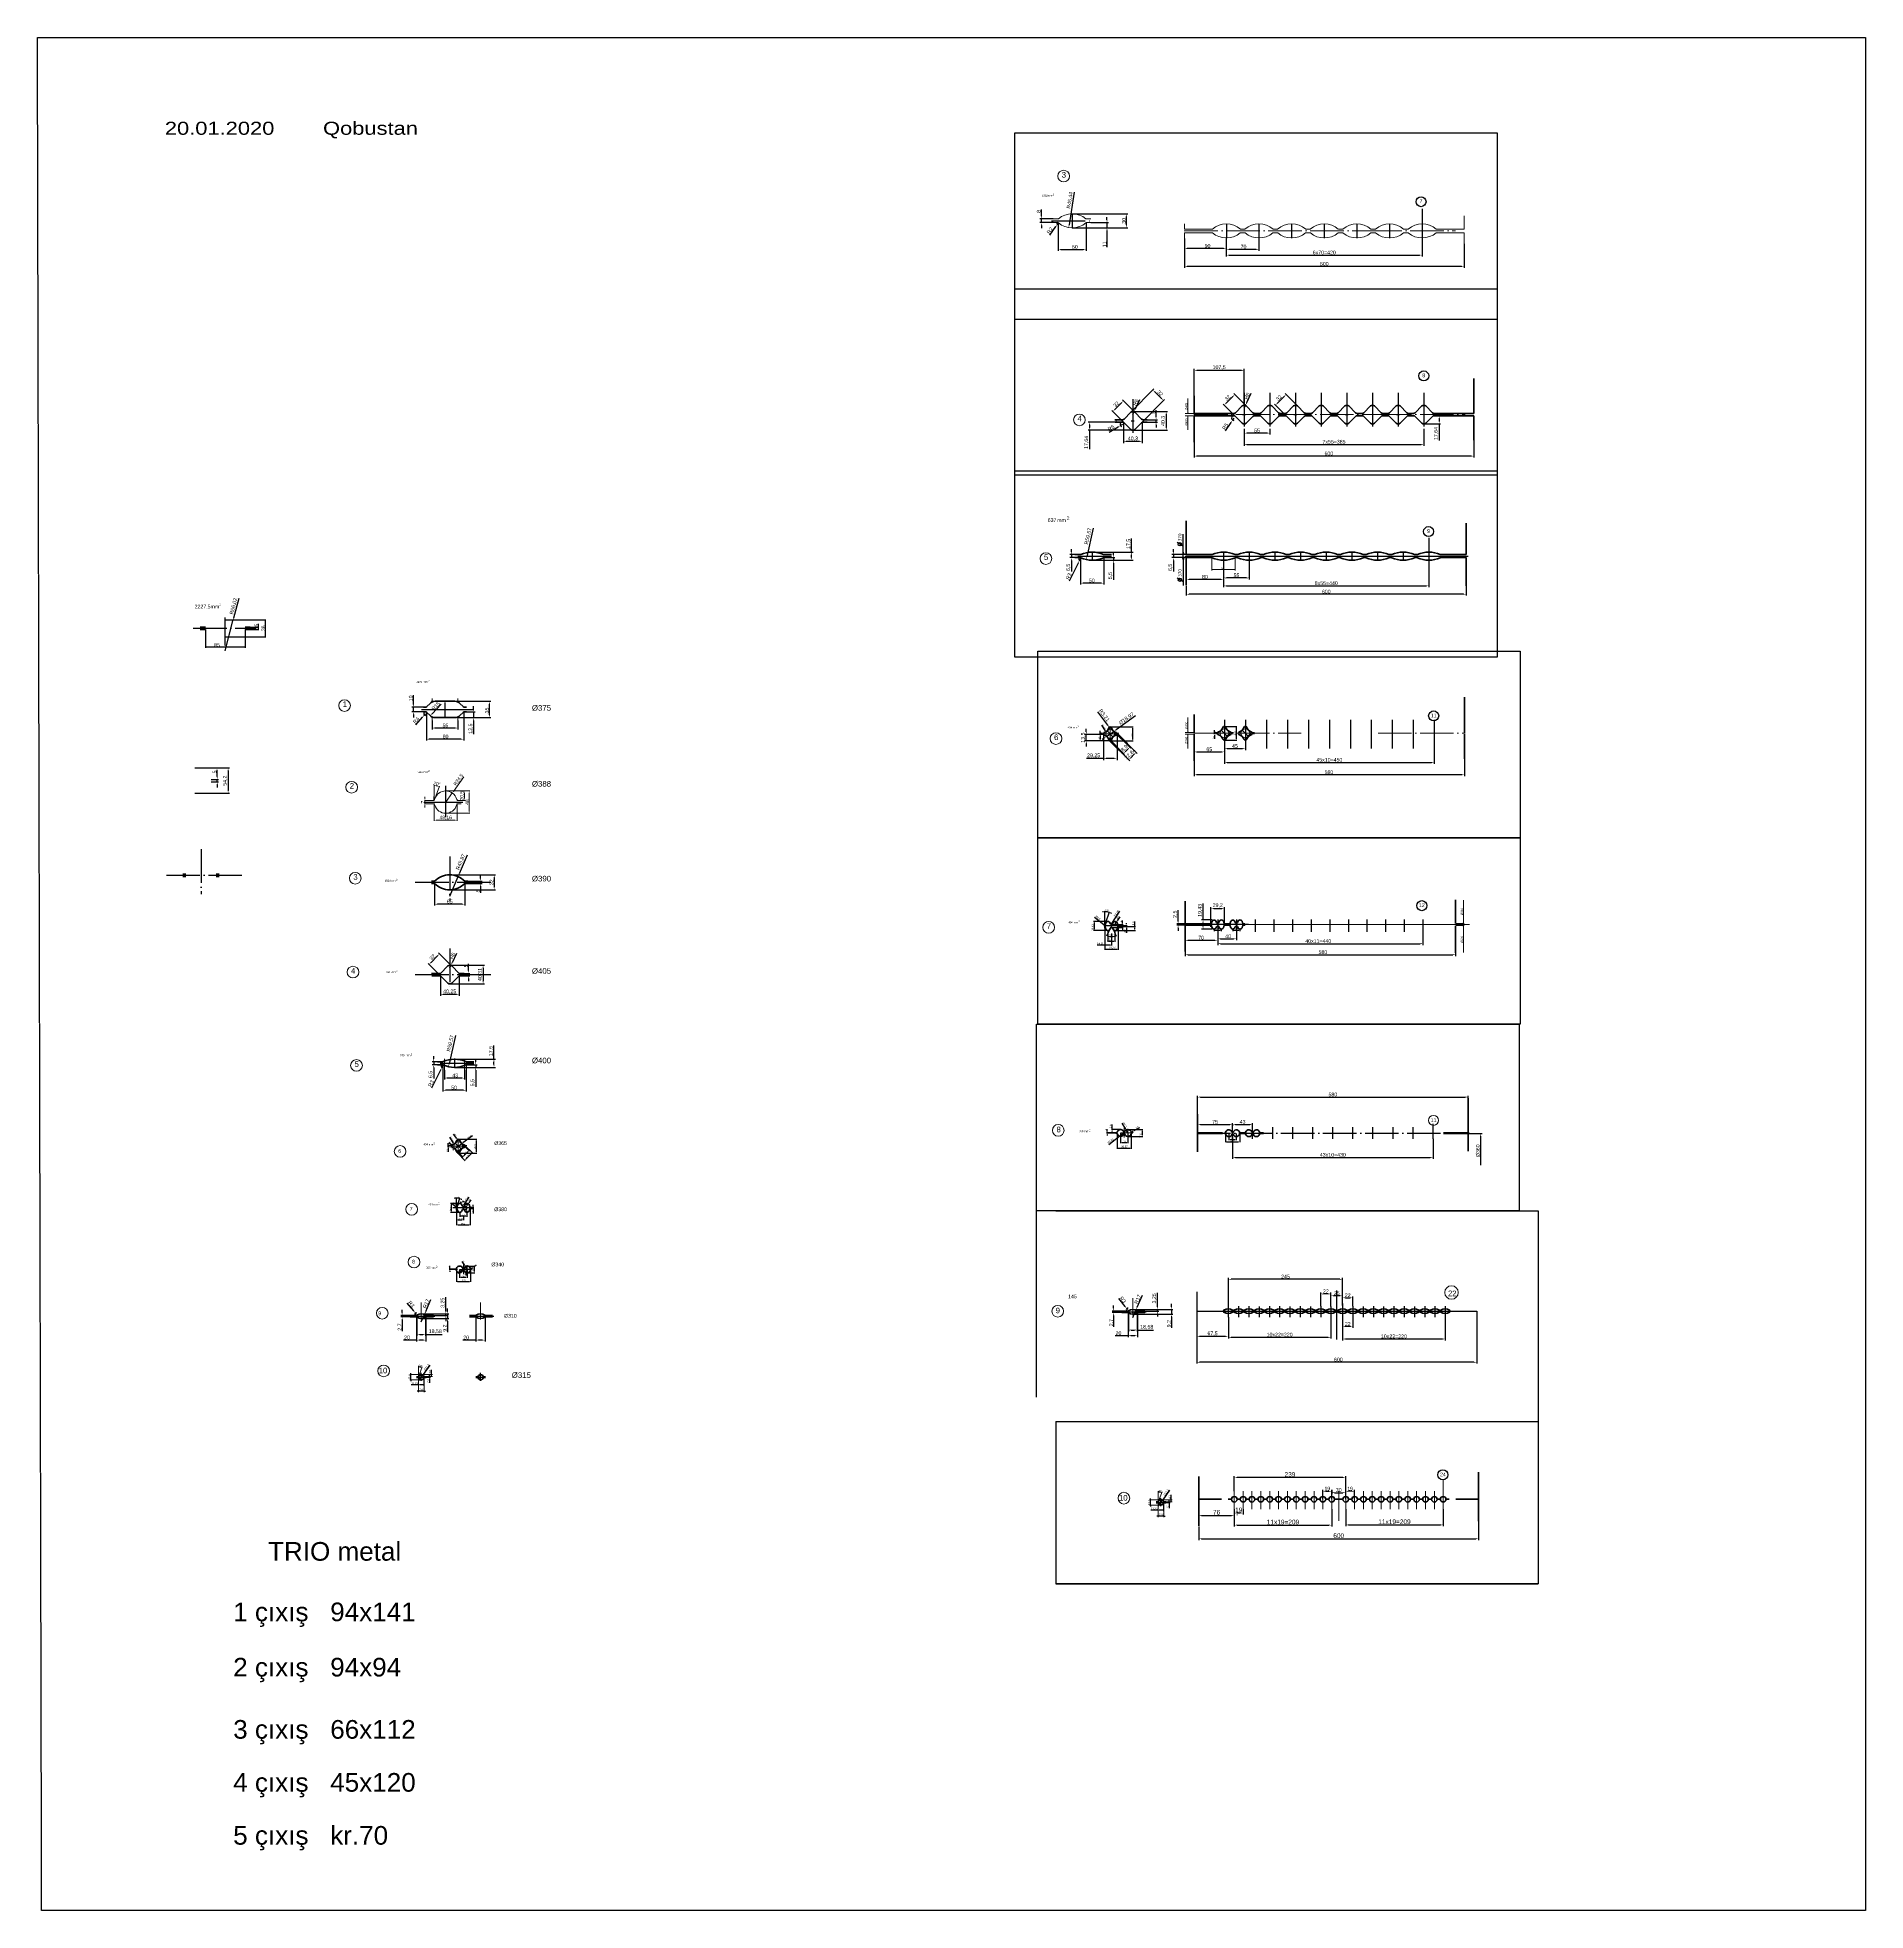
# Model space of a CAD drawing. Header units: millimetres. Extents: x -954 to 34898, y -2134 to 12006.
# Drawn here: x 12526 to 16445, y 5902 to 9919 of the extents above; entities that cross this region are included whole.
import ezdxf

# ---------------------------------------------------------------- set-up
doc = ezdxf.new("R2010")
doc.units = ezdxf.units.MM
doc.header["$LTSCALE"] = 3
for name, pattern in [('ACAD_ISO04W100', [30, 24, -3, 0, -3]), ('CENTER', [50.8, 31.75, -6.35, 6.35, -6.35]), ('HIDDEN', [0.375, 0.25, -0.125])]:
    doc.linetypes.add(name, pattern=pattern)
doc.layers.add('Nascosta', color=4, linetype='HIDDEN')
doc.layers.add('осевая', color=4, linetype='Continuous')
for name, color, linetype, lineweight in [('контурная', 7, 'Continuous', 50), ('осевые', 1, 'ACAD_ISO04W100', 25), ('размерные', 7, 'Continuous', 25), ('тонкая', 7, 'Continuous', 20), ('тонкий', 7, 'Continuous', 20)]:
    doc.layers.add(name, color=color, linetype=linetype, lineweight=lineweight)
doc.styles.add('s10v4', font='arial.ttf', dxfattribs={"height": 40})
doc.styles.add('s1v4', font='arial.ttf', dxfattribs={"height": 4})
doc.styles.add('s2v4', font='arial.ttf', dxfattribs={"height": 8})
doc.styles.add('s3v2.5', font='arial.ttf', dxfattribs={"width": 0.8, "height": 7.5})
doc.styles.add('s3v4', font='arial.ttf', dxfattribs={"width": 0.8, "height": 12})
doc.styles.add('s7v4', font='arial.ttf', dxfattribs={"width": 1.2, "height": 28})
doc.styles.get("Standard").update_dxf_attribs({"font": 'arial.ttf'})
doc.dimstyles.new('ISO-25', dxfattribs={"dimtxt": 2.5, "dimasz": 2.5, "dimexe": 1.25, "dimexo": 0.625, "dimtad": 1, "dimtxsty": 'Standard', "dimcen": 2.5, "dimadec": 0, "dimazin": 0, "dimtfac": 1, "dimtmove": 0, "dimatfit": 3, "dimfxl": 1, "dimarcsym": 0})
doc.dimstyles.new('ISO-25$0', dxfattribs={"dimscale": 2, "dimtxt": 4, "dimasz": 3, "dimexe": 0.5, "dimexo": 0, "dimgap": 1, "dimtad": 1, "dimtxsty": 'Standard', "dimcen": 3, "dimclrd": 150, "dimclre": 150, "dimadec": 0, "dimazin": 0, "dimtfac": 1, "dimtmove": 0, "dimatfit": 3, "dimfxl": 1, "dimlwd": -1, "dimarcsym": 0})
doc.dimstyles.new('s1v2', dxfattribs={"dimtxt": 2, "dimasz": 1, "dimexe": 1, "dimexo": 0, "dimgap": 0.5, "dimtad": 1, "dimtxsty": 'Standard', "dimcen": 1, "dimadec": 0, "dimazin": 0, "dimtfac": 1, "dimtix": 1, "dimtmove": 0, "dimatfit": 3, "dimfxl": 1, "dimarcsym": 0})
doc.dimstyles.new('s1v4', dxfattribs={"dimtxt": 4, "dimasz": 1.5, "dimexe": 2, "dimexo": 0, "dimgap": 0.7, "dimtad": 1, "dimtxsty": 'Standard', "dimcen": 2.5, "dimadec": 0, "dimazin": 0, "dimtfac": 1, "dimtix": 1, "dimtmove": 0, "dimatfit": 3, "dimfxl": 1, "dimlwd": -1, "dimlwe": 20, "dimarcsym": 0})
doc.dimstyles.new('s2v4', dxfattribs={"dimtxt": 8, "dimasz": 6, "dimexe": 3, "dimexo": 0, "dimgap": 1.5, "dimtad": 1, "dimtxsty": 'Standard', "dimcen": 2.5, "dimadec": 0, "dimazin": 0, "dimtfac": 1, "dimtmove": 0, "dimatfit": 3, "dimfxl": 1, "dimarcsym": 0})
doc.dimstyles.new('s2v4$0', dxfattribs={"dimtxt": 8, "dimasz": 6, "dimexe": 3, "dimexo": 0, "dimgap": 1.5, "dimtad": 1, "dimtxsty": 'Standard', "dimcen": 2.5, "dimadec": 0, "dimazin": 0, "dimtfac": 1, "dimtmove": 0, "dimatfit": 3, "dimfxl": 1, "dimarcsym": 0})
doc.dimstyles.new('s3v2.5', dxfattribs={"dimtxt": 7.5, "dimasz": 4, "dimexe": 1.25, "dimexo": 0.625, "dimtad": 1, "dimtxsty": 's3v2.5', "dimcen": 1.5, "dimclrd": 6, "dimclre": 256, "dimclrt": 1, "dimadec": 0, "dimazin": 0, "dimtfac": 1, "dimtmove": 0, "dimatfit": 3, "dimfxl": 1, "dimlwd": -1, "dimlwe": -1, "dimarcsym": 0})

# ---------------------------------------------------------------- blocks, each defined once
blk = doc.blocks.new('*D963')
at = {"layer": 'Defpoints', "color": 0, "transparency": 16777216}
for p in [(15301, 6801.5), (15282, 6784.3), (15301, 6784.3)]:
    blk.add_point(p, dxfattribs=at)
at = {"layer": 'тонкий', "color": 0, "lineweight": -2, "transparency": 16777216}
for p, q in [((15282, 6784.3), (15282, 6804.5)), ((15288, 6801.5), (15295, 6801.5)), ((15301, 6784.3), (15301, 6804.5))]:
    blk.add_line(p, q, dxfattribs=at)
at = {"layer": 'тонкий', "color": 0, "transparency": 16777216}
for points in [[(15288, 6802.5), (15288, 6800.5), (15282, 6801.5)], [(15295, 6802.5), (15295, 6800.5), (15301, 6801.5)]]:
    blk.add_solid(points, dxfattribs=at)
at = {"layer": 'тонкий', "color": 0, "transparency": 16777216, "insert": (15291.5, 6807.1), "char_height": 8, "attachment_point": 5}
blk.add_mtext('19', dxfattribs=at)
blk = doc.blocks.new('*D964')
at = {"layer": 'Defpoints', "color": 0, "transparency": 16777216}
for p in [(15301, 6804.5), (15331, 6798.5), (15331, 6794.4)]:
    blk.add_point(p, dxfattribs=at)
at = {"layer": 'тонкий', "color": 0, "lineweight": -2, "transparency": 16777216}
for p, q in [((15301, 6804.5), (15301, 6795.5)), ((15307, 6798.5), (15325, 6798.5)), ((15331, 6794.4), (15331, 6801.5))]:
    blk.add_line(p, q, dxfattribs=at)
at = {"layer": 'тонкий', "color": 0, "transparency": 16777216}
for points in [[(15307, 6799.5), (15307, 6797.5), (15301, 6798.5)], [(15325, 6799.5), (15325, 6797.5), (15331, 6798.5)]]:
    blk.add_solid(points, dxfattribs=at)
at = {"layer": 'тонкий', "color": 0, "transparency": 16777216, "insert": (15316, 6804.1), "char_height": 8, "attachment_point": 5}
blk.add_mtext('30', dxfattribs=at)
blk = doc.blocks.new('*D965')
at = {"layer": 'Defpoints', "color": 0, "transparency": 16777216}
for p in [(15016, 6784.3), (15092, 6757.3), (15092, 6749.8)]:
    blk.add_point(p, dxfattribs=at)
at = {"layer": 'тонкий', "color": 0, "lineweight": -2, "transparency": 16777216}
for p, q in [((15016, 6784.3), (15016, 6746.8)), ((15022, 6749.8), (15086, 6749.8)), ((15092, 6757.3), (15092, 6746.8))]:
    blk.add_line(p, q, dxfattribs=at)
at = {"layer": 'тонкий', "color": 0, "transparency": 16777216}
for points in [[(15022, 6750.8), (15022, 6748.8), (15016, 6749.8)], [(15086, 6750.8), (15086, 6748.8), (15092, 6749.8)]]:
    blk.add_solid(points, dxfattribs=at)
at = {"layer": 'тонкий', "color": 0, "transparency": 16777216, "insert": (15054, 6756.4), "char_height": 10, "attachment_point": 5}
blk.add_mtext('76', dxfattribs=at)
blk = doc.blocks.new('*D925')
at = {"layer": 'Defpoints', "color": 0, "transparency": 16777216}
for p in [(15013.4, 7570.7), (15088.4, 7588.3), (15088.4, 7582.5)]:
    blk.add_point(p, dxfattribs=at)
at = {"layer": 'тонкий', "color": 0, "lineweight": -2, "transparency": 16777216}
for p, q in [((15013.4, 7570.7), (15013.4, 7591.3)), ((15019.4, 7588.3), (15082.4, 7588.3)), ((15088.4, 7582.5), (15088.4, 7591.3))]:
    blk.add_line(p, q, dxfattribs=at)
at = {"layer": 'тонкий', "color": 0, "transparency": 16777216}
for points in [[(15019.4, 7589.3), (15019.4, 7587.3), (15013.4, 7588.3)], [(15082.4, 7589.3), (15082.4, 7587.3), (15088.4, 7588.3)]]:
    blk.add_solid(points, dxfattribs=at)
at = {"layer": 'тонкий', "color": 0, "transparency": 16777216, "insert": (15050.9, 7593.9), "char_height": 8, "attachment_point": 5}
blk.add_mtext('75', dxfattribs=at)
blk = doc.blocks.new('*D966')
at = {"layer": 'Defpoints', "color": 0, "transparency": 16777216}
for p in [(15593.4, 7646.9), (15593.4, 7644.3), (15013.4, 7610.3)]:
    blk.add_point(p, dxfattribs=at)
at = {"layer": 'тонкий', "color": 0, "lineweight": -2, "transparency": 16777216}
for p, q in [((15013.4, 7610.3), (15013.4, 7649.9)), ((15019.4, 7646.9), (15587.4, 7646.9)), ((15593.4, 7644.3), (15593.4, 7649.9))]:
    blk.add_line(p, q, dxfattribs=at)
at = {"layer": 'тонкий', "color": 0, "transparency": 16777216}
for points in [[(15019.4, 7647.9), (15019.4, 7645.9), (15013.4, 7646.9)], [(15587.4, 7647.9), (15587.4, 7645.9), (15593.4, 7646.9)]]:
    blk.add_solid(points, dxfattribs=at)
at = {"layer": 'тонкий', "color": 0, "transparency": 16777216, "insert": (15303.4, 7652.5), "char_height": 8, "attachment_point": 5}
blk.add_mtext('580', dxfattribs=at)
blk = doc.blocks.new('*D926')
at = {"layer": 'Defpoints', "color": 0, "transparency": 16777216}
for p in [(14986.6, 8013.9), (15056.6, 8001.3), (15056.6, 7983.2)]:
    blk.add_point(p, dxfattribs=at)
at = {"layer": 'тонкий', "color": 0, "lineweight": -2, "transparency": 16777216}
for p, q in [((14986.6, 8013.9), (14986.6, 7980.2)), ((15056.6, 8001.3), (15056.6, 7980.2)), ((14992.6, 7983.2), (15050.6, 7983.2))]:
    blk.add_line(p, q, dxfattribs=at)
at = {"layer": 'тонкий', "color": 0, "transparency": 16777216}
for points in [[(14992.6, 7984.2), (14992.6, 7982.2), (14986.6, 7983.2)], [(15050.6, 7984.2), (15050.6, 7982.2), (15056.6, 7983.2)]]:
    blk.add_solid(points, dxfattribs=at)
at = {"layer": 'тонкий', "color": 0, "transparency": 16777216, "insert": (15021, 7988.8), "char_height": 8, "attachment_point": 5}
blk.add_mtext('70', dxfattribs=at)
blk = doc.blocks.new('_Open30')
at = {"color": 0, "linetype": 'ByBlock', "lineweight": -2}
for p, q in [((-1, 0.3), (0, 0)), ((0, 0), (-1, -0.3)), ((0, 0), (-1, 0))]:
    blk.add_line(p, q, dxfattribs=at)
blk = doc.blocks.new('*D967')
at = {"layer": 'Defpoints', "color": 0, "transparency": 16777216}
for p in [(15005.9, 8425.2), (15070.9, 8394.2), (15070.9, 8387.2)]:
    blk.add_point(p, dxfattribs=at)
at = {"layer": 'тонкий', "color": 0, "lineweight": -2, "transparency": 16777216}
for p, q in [((15005.9, 8425.2), (15005.9, 8384.2)), ((15011.9, 8387.2), (15064.9, 8387.2)), ((15070.9, 8394.2), (15070.9, 8384.2))]:
    blk.add_line(p, q, dxfattribs=at)
at = {"layer": 'тонкий', "color": 0, "transparency": 16777216}
for points in [[(15011.9, 8388.2), (15011.9, 8386.2), (15005.9, 8387.2)], [(15064.9, 8388.2), (15064.9, 8386.2), (15070.9, 8387.2)]]:
    blk.add_solid(points, dxfattribs=at)
at = {"layer": 'тонкий', "color": 0, "transparency": 16777216, "insert": (15038.4, 8392.7), "char_height": 8, "attachment_point": 5}
blk.add_mtext('65', dxfattribs=at)
blk = doc.blocks.new('*D927')
at = {"color": 0, "lineweight": -2, "transparency": 16777216}
for p, q in [((14823.3, 7545.5), (14853.5, 7569.2)), ((14856.1, 7571.3), (14855.4, 7570.8))]:
    blk.add_line(p, q, dxfattribs=at)
at = {"color": 0, "transparency": 16777216}
blk.add_solid([(14853.2, 7569.6), (14853.7, 7568.9), (14855.4, 7570.8)], dxfattribs=at)
at = {"layer": 'Defpoints', "color": 0, "transparency": 16777216}
for p in [(14855.4, 7570.8), (14856.1, 7571.3)]:
    blk.add_point(p, dxfattribs=at)
at = {"color": 0, "transparency": 16777216, "insert": (14827.2, 7552.4), "char_height": 4, "attachment_point": 5, "rotation": 38.2548}
blk.add_mtext('R0,81', dxfattribs=at)
blk = doc.blocks.new('*D968')
at = {"color": 0, "lineweight": -2, "transparency": 16777216}
for p, q in [((14848.1, 7569.4), (14848.1, 7548.3)), ((14864.1, 7569.4), (14864.1, 7548.3)), ((14850.6, 7549.5), (14861.6, 7549.5))]:
    blk.add_line(p, q, dxfattribs=at)
at = {"color": 0, "transparency": 16777216}
for points in [[(14850.6, 7550), (14850.6, 7549.1), (14848.1, 7549.5)], [(14861.6, 7550), (14861.6, 7549.1), (14864.1, 7549.5)]]:
    blk.add_solid(points, dxfattribs=at)
at = {"layer": 'Defpoints', "color": 0, "transparency": 16777216}
for p in [(14848.1, 7570), (14864.1, 7570), (14864.1, 7549.5)]:
    blk.add_point(p, dxfattribs=at)
at = {"color": 0, "transparency": 16777216, "insert": (14855.7, 7552.2), "char_height": 4, "attachment_point": 5}
blk.add_mtext('16', dxfattribs=at)
blk = doc.blocks.new('*D969')
at = {"color": 0, "lineweight": -2, "transparency": 16777216}
for p, q in [((14840.8, 7568.9), (14840.8, 7535.9)), ((14871.3, 7568.9), (14871.3, 7535.9)), ((14843.3, 7537.2), (14868.8, 7537.2))]:
    blk.add_line(p, q, dxfattribs=at)
at = {"color": 0, "transparency": 16777216}
for points in [[(14843.3, 7537.6), (14843.3, 7536.7), (14840.8, 7537.2)], [(14868.8, 7537.6), (14868.8, 7536.7), (14871.3, 7537.2)]]:
    blk.add_solid(points, dxfattribs=at)
at = {"layer": 'Defpoints', "color": 0, "transparency": 16777216}
for p in [(14840.8, 7569.5), (14871.3, 7569.5), (14871.3, 7537.2)]:
    blk.add_point(p, dxfattribs=at)
at = {"color": 0, "transparency": 16777216, "insert": (14856.7, 7540.2), "char_height": 4, "attachment_point": 5}
blk.add_mtext('30,57', dxfattribs=at)
blk = doc.blocks.new('*D970')
at = {"color": 0, "lineweight": -2, "transparency": 16777216}
for p, q in [((14864.7, 7577.3), (14895.7, 7577.3)), ((14864.7, 7562.7), (14895.7, 7562.7)), ((14894.4, 7574.8), (14894.4, 7565.2))]:
    blk.add_line(p, q, dxfattribs=at)
at = {"color": 0, "transparency": 16777216}
for points in [[(14894, 7574.8), (14894.8, 7574.8), (14894.4, 7577.3)], [(14894, 7565.2), (14894.8, 7565.2), (14894.4, 7562.7)]]:
    blk.add_solid(points, dxfattribs=at)
at = {"layer": 'Defpoints', "color": 0, "transparency": 16777216}
for p in [(14864.1, 7577.3), (14864.1, 7562.7), (14894.4, 7562.7)]:
    blk.add_point(p, dxfattribs=at)
at = {"color": 0, "transparency": 16777216, "insert": (14891.4, 7564.3), "char_height": 4, "attachment_point": 5, "rotation": 90}
blk.add_mtext('14,6', dxfattribs=at)
blk = doc.blocks.new('*D928')
at = {"color": 0, "lineweight": -2, "transparency": 16777216}
for p, q in [((14873, 7572.5), (14874.8, 7573.4)), ((14888.8, 7581.2), (14876.9, 7574.7))]:
    blk.add_line(p, q, dxfattribs=at)
blk.add_arc((14873, 7572.5), 2, 287.9049, 64.8331, dxfattribs=at)
at = {"color": 0, "transparency": 16777216}
blk.add_solid([(14876.7, 7575), (14877.1, 7574.3), (14874.8, 7573.4)], dxfattribs=at)
at = {"layer": 'Defpoints', "color": 0, "transparency": 16777216}
for p in [(14873, 7572.5), (14874.8, 7573.4)]:
    blk.add_point(p, dxfattribs=at)
at = {"color": 0, "transparency": 16777216, "insert": (14884.2, 7581.7), "char_height": 4, "attachment_point": 5, "rotation": 29.0232}
blk.add_mtext('R2', dxfattribs=at)
blk = doc.blocks.new('*D971')
at = {"color": 0, "lineweight": -2, "transparency": 16777216}
for p, q in [((14850.6, 7590.7), (14858.7, 7578.2)), ((14864.1, 7570), (14860.1, 7576.1))]:
    blk.add_line(p, q, dxfattribs=at)
at = {"color": 0, "transparency": 16777216}
blk.add_solid([(14859.1, 7578.4), (14858.4, 7578), (14860.1, 7576.1)], dxfattribs=at)
at = {"layer": 'Defpoints', "color": 0, "transparency": 16777216}
for p in [(14860.1, 7576.1), (14864.1, 7570)]:
    blk.add_point(p, dxfattribs=at)
at = {"color": 0, "transparency": 16777216, "insert": (14856.5, 7587.1), "char_height": 4, "attachment_point": 5, "rotation": 302.9509}
blk.add_mtext('R7,3', dxfattribs=at)
blk = doc.blocks.new('*D929')
at = {"color": 0, "lineweight": -2, "transparency": 16777216}
for p, q in [((15080.4, 7568.8), (15080.4, 7554.4)), ((15082.9, 7555.6), (15093.9, 7555.6)), ((15096.4, 7568.8), (15096.4, 7554.4))]:
    blk.add_line(p, q, dxfattribs=at)
at = {"color": 0, "transparency": 16777216}
for points in [[(15082.9, 7556), (15082.9, 7555.2), (15080.4, 7555.6)], [(15093.9, 7556), (15093.9, 7555.2), (15096.4, 7555.6)]]:
    blk.add_solid(points, dxfattribs=at)
at = {"layer": 'Defpoints', "color": 0, "transparency": 16777216}
for p in [(15080.4, 7569.4), (15096.4, 7569.4), (15096.4, 7555.6)]:
    blk.add_point(p, dxfattribs=at)
at = {"color": 0, "lineweight": 15, "transparency": 16777216, "insert": (15088.4, 7557.5), "char_height": 2.5, "attachment_point": 5}
blk.add_mtext('16', dxfattribs=at)
blk = doc.blocks.new('*D972')
at = {"color": 0, "lineweight": -2, "transparency": 16777216}
for p, q in [((15073.2, 7568.3), (15073.2, 7549.9)), ((15103.7, 7568.3), (15103.7, 7549.9)), ((15075.7, 7551.2), (15101.2, 7551.2))]:
    blk.add_line(p, q, dxfattribs=at)
at = {"color": 0, "transparency": 16777216}
for points in [[(15075.7, 7551.6), (15075.7, 7550.8), (15073.2, 7551.2)], [(15101.2, 7551.6), (15101.2, 7550.8), (15103.7, 7551.2)]]:
    blk.add_solid(points, dxfattribs=at)
at = {"layer": 'Defpoints', "color": 0, "transparency": 16777216}
for p in [(15073.2, 7568.9), (15103.7, 7568.9), (15103.7, 7551.2)]:
    blk.add_point(p, dxfattribs=at)
at = {"color": 0, "lineweight": 15, "transparency": 16777216, "insert": (15088.4, 7553.3), "char_height": 2.5, "attachment_point": 5}
blk.add_mtext('30,57', dxfattribs=at)
blk = doc.blocks.new('*D930')
at = {"layer": 'Defpoints', "color": 0, "transparency": 16777216}
for p in [(15088.4, 7588.3), (15131.4, 7588.2), (15131.4, 7582.5)]:
    blk.add_point(p, dxfattribs=at)
at = {"layer": 'тонкий', "color": 0, "lineweight": -2, "transparency": 16777216}
for p, q in [((15088.4, 7588.3), (15088.4, 7585.2)), ((15094.4, 7588.2), (15125.4, 7588.2)), ((15131.4, 7582.5), (15131.4, 7591.2))]:
    blk.add_line(p, q, dxfattribs=at)
at = {"layer": 'тонкий', "color": 0, "transparency": 16777216}
for points in [[(15094.4, 7589.2), (15094.4, 7587.2), (15088.4, 7588.2)], [(15125.4, 7589.2), (15125.4, 7587.2), (15131.4, 7588.2)]]:
    blk.add_solid(points, dxfattribs=at)
at = {"layer": 'тонкий', "color": 0, "transparency": 16777216, "insert": (15109.9, 7593.8), "char_height": 8, "attachment_point": 5}
blk.add_mtext('43', dxfattribs=at)
blk = doc.blocks.new('*D973')
at = {"layer": 'Defpoints', "color": 0, "transparency": 16777216}
for p in [(15593.4, 7568.9), (15593.4, 7500.7), (15620.2, 7500.7)]:
    blk.add_point(p, dxfattribs=at)
at = {"layer": 'тонкий', "color": 0, "lineweight": -2, "transparency": 16777216}
for p, q in [((15593.4, 7568.9), (15623.2, 7568.9)), ((15620.2, 7562.9), (15620.2, 7500.7))]:
    blk.add_line(p, q, dxfattribs=at)
at = {"layer": 'тонкий', "color": 0, "transparency": 16777216}
blk.add_solid([(15619.2, 7562.9), (15621.2, 7562.9), (15620.2, 7568.9)], dxfattribs=at)
at = {"layer": 'тонкий', "color": 0, "transparency": 16777216, "insert": (15614.4, 7531.8), "char_height": 8, "attachment_point": 5, "rotation": 90}
blk.add_mtext('%%C360', dxfattribs=at)
blk = doc.blocks.new('_None')
blk = doc.blocks.new('*D974')
at = {"color": 0, "lineweight": -2, "transparency": 16777216}
for p, q in [((14838.5, 7570.5), (14818.2, 7570.5)), ((14838.5, 7569.5), (14818.2, 7569.5)), ((14819.5, 7573), (14819.5, 7578.2)), ((14819.5, 7569.5), (14819.5, 7570.5)), ((14819.5, 7567), (14819.5, 7564.5))]:
    blk.add_line(p, q, dxfattribs=at)
at = {"color": 0, "transparency": 16777216}
for points in [[(14819.1, 7573), (14819.9, 7573), (14819.5, 7570.5)], [(14819.1, 7567), (14819.9, 7567), (14819.5, 7569.5)]]:
    blk.add_solid(points, dxfattribs=at)
at = {"layer": 'Defpoints', "color": 0, "transparency": 16777216}
for p in [(14819.5, 7570.5), (14839.1, 7570.5), (14839.1, 7569.5)]:
    blk.add_point(p, dxfattribs=at)
at = {"color": 0, "transparency": 16777216, "insert": (14816.9, 7576.8), "char_height": 4, "attachment_point": 5, "rotation": 90}
blk.add_mtext('1', dxfattribs=at)
blk = doc.blocks.new('*D975')
at = {"color": 0, "lineweight": -2, "transparency": 16777216}
for p, q in [((14814.2, 8012.1), (14814.2, 7963)), ((14843.4, 8012.1), (14843.4, 7963)), ((14816.7, 7964.2), (14840.9, 7964.2))]:
    blk.add_line(p, q, dxfattribs=at)
at = {"color": 0, "transparency": 16777216}
for points in [[(14816.7, 7964.7), (14816.7, 7963.8), (14814.2, 7964.2)], [(14840.9, 7964.7), (14840.9, 7963.8), (14843.4, 7964.2)]]:
    blk.add_solid(points, dxfattribs=at)
at = {"layer": 'Defpoints', "color": 0, "transparency": 16777216}
for p in [(14814.2, 8012.7), (14843.4, 8012.7), (14843.4, 7964.2)]:
    blk.add_point(p, dxfattribs=at)
at = {"color": 0, "transparency": 16777216, "insert": (14830.2, 7967.3), "char_height": 4, "attachment_point": 5}
blk.add_mtext('29,22', dxfattribs=at)
blk = doc.blocks.new('*D976')
at = {"color": 0, "lineweight": -2, "transparency": 16777216}
for p, q in [((14814.2, 8021.5), (14814.2, 8045.9)), ((14816.8, 8021.4), (14824.7, 8044.1))]:
    blk.add_line(p, q, dxfattribs=at)
for start, end in [(94.67, 99.34), (70.797, 90), (61.4571, 66.1271)]:
    blk.add_arc((14814.2, 8013.9), 30.7, start, end, dxfattribs=at)
at = {"color": 0, "transparency": 16777216}
for points in [[(14811.6, 8044.9), (14811.7, 8044.1), (14814.2, 8044.6)], [(14826.4, 8041.6), (14826.7, 8042.4), (14824.3, 8042.9)]]:
    blk.add_solid(points, dxfattribs=at)
at = {"layer": 'Defpoints', "color": 0, "transparency": 16777216}
for p in [(14821, 8043.9), (14814.2, 8020.9), (14814.2, 8013.9), (14814.2, 8009.2), (14816.6, 8020.8)]:
    blk.add_point(p, dxfattribs=at)
at = {"color": 0, "transparency": 16777216, "insert": (14819, 8046.9), "char_height": 4, "attachment_point": 5, "rotation": 351.7298}
blk.add_mtext('19°', dxfattribs=at)
blk = doc.blocks.new('*D931')
at = {"color": 0, "lineweight": -2, "transparency": 16777216}
for p, q in [((14814.2, 7997.5), (14814.2, 7971.7)), ((14828.8, 7997.5), (14828.8, 7971.7)), ((14814.2, 7972.9), (14798.1, 7972.9)), ((14826.3, 7972.9), (14816.7, 7972.9))]:
    blk.add_line(p, q, dxfattribs=at)
at = {"color": 0, "transparency": 16777216}
for points in [[(14816.7, 7973.3), (14816.7, 7972.5), (14814.2, 7972.9)], [(14826.3, 7973.3), (14826.3, 7972.5), (14828.8, 7972.9)]]:
    blk.add_solid(points, dxfattribs=at)
at = {"layer": 'Defpoints', "color": 0, "transparency": 16777216}
for p in [(14814.2, 7998.1), (14828.8, 7998.1), (14828.8, 7972.9)]:
    blk.add_point(p, dxfattribs=at)
at = {"color": 0, "transparency": 16777216, "insert": (14804.9, 7976), "char_height": 4, "attachment_point": 5}
blk.add_mtext('14,61', dxfattribs=at)
blk = doc.blocks.new('*D932')
at = {"color": 0, "lineweight": -2, "transparency": 16777216}
blk.add_line((14792.6, 8032.6), (14812.7, 8016.9), dxfattribs=at)
at = {"color": 0, "transparency": 16777216}
blk.add_solid([(14812.9, 8017.3), (14812.4, 8016.6), (14814.6, 8015.4)], dxfattribs=at)
at = {"layer": 'Defpoints', "color": 0, "transparency": 16777216}
for p in [(14814.2, 8015.8), (14814.6, 8015.4)]:
    blk.add_point(p, dxfattribs=at)
at = {"color": 0, "transparency": 16777216, "insert": (14799.3, 8031.2), "char_height": 4, "attachment_point": 5, "rotation": 322.1251}
blk.add_mtext('R0,6', dxfattribs=at)
blk = doc.blocks.new('*D933')
at = {"color": 0, "lineweight": -2, "transparency": 16777216}
blk.add_line((14846.3, 8045.7), (14828.7, 8019.4), dxfattribs=at)
at = {"color": 0, "transparency": 16777216}
blk.add_solid([(14828.4, 8019.7), (14829.1, 8019.2), (14827.4, 8017.4)], dxfattribs=at)
at = {"layer": 'Defpoints', "color": 0, "transparency": 16777216}
for p in [(14827.4, 8017.4), (14828.7, 8019.4)]:
    blk.add_point(p, dxfattribs=at)
at = {"color": 0, "transparency": 16777216, "insert": (14839.5, 8040.9), "char_height": 4, "attachment_point": 5, "rotation": 56.2464}
blk.add_mtext('R2,48', dxfattribs=at)
blk = doc.blocks.new('*D977')
at = {"color": 0, "lineweight": -2, "transparency": 16777216}
for p, q in [((14829.4, 8016.9), (14853.8, 8016.9)), ((14829.4, 8010.9), (14853.8, 8010.9)), ((14852.6, 8019.4), (14852.6, 8025.8)), ((14852.6, 8010.9), (14852.6, 8016.9)), ((14852.6, 8008.4), (14852.6, 8005.9))]:
    blk.add_line(p, q, dxfattribs=at)
at = {"color": 0, "transparency": 16777216}
for points in [[(14852.1, 8019.4), (14853, 8019.4), (14852.6, 8016.9)], [(14852.1, 8008.4), (14853, 8008.4), (14852.6, 8010.9)]]:
    blk.add_solid(points, dxfattribs=at)
at = {"layer": 'Defpoints', "color": 0, "transparency": 16777216}
for p in [(14828.8, 8016.9), (14828.8, 8010.9), (14852.6, 8010.9)]:
    blk.add_point(p, dxfattribs=at)
at = {"color": 0, "transparency": 16777216, "insert": (14849.9, 8023.9), "char_height": 4, "attachment_point": 5, "rotation": 90}
blk.add_mtext('6', dxfattribs=at)
blk = doc.blocks.new('*D978')
at = {"color": 0, "lineweight": -2, "transparency": 16777216}
for p, q in [((14836.5, 8018.7), (14839.3, 8022.8)), ((14846.5, 8033.3), (14840.7, 8024.9))]:
    blk.add_line(p, q, dxfattribs=at)
at = {"color": 0, "transparency": 16777216}
blk.add_solid([(14840.3, 8025.1), (14841, 8024.7), (14839.3, 8022.8)], dxfattribs=at)
at = {"layer": 'Defpoints', "color": 0, "transparency": 16777216}
for p in [(14836.5, 8018.7), (14839.3, 8022.8)]:
    blk.add_point(p, dxfattribs=at)
at = {"color": 0, "transparency": 16777216, "insert": (14842.1, 8031.7), "char_height": 4, "attachment_point": 5, "rotation": 55.6859}
blk.add_mtext('R5', dxfattribs=at)
blk = doc.blocks.new('*D934')
at = {"color": 0, "lineweight": -2, "transparency": 16777216}
for p, q in [((14820.3, 8023.6), (14790.4, 8023.6)), ((14820.2, 8004.2), (14790.4, 8004.2)), ((14791.6, 8021.1), (14791.6, 8006.7))]:
    blk.add_line(p, q, dxfattribs=at)
at = {"color": 0, "transparency": 16777216}
for points in [[(14791.2, 8021.1), (14792.1, 8021.1), (14791.6, 8023.6)], [(14791.2, 8006.7), (14792.1, 8006.7), (14791.6, 8004.2)]]:
    blk.add_solid(points, dxfattribs=at)
at = {"layer": 'Defpoints', "color": 0, "transparency": 16777216}
for p in [(14791.6, 8004.2), (14820.9, 8023.6), (14820.9, 8004.2)]:
    blk.add_point(p, dxfattribs=at)
at = {"color": 0, "transparency": 16777216, "insert": (14788.6, 8010.7), "char_height": 4, "attachment_point": 5, "rotation": 90}
blk.add_mtext('19,43', dxfattribs=at)
blk = doc.blocks.new('*D935')
at = {"color": 0, "lineweight": -2, "transparency": 16777216}
for p, q in [((14821, 8003.6), (14821, 7979.7)), ((14836.2, 8003.6), (14836.2, 7979.7)), ((14833.7, 7980.9), (14823.5, 7980.9))]:
    blk.add_line(p, q, dxfattribs=at)
at = {"color": 0, "transparency": 16777216}
for points in [[(14823.5, 7981.4), (14823.5, 7980.5), (14821, 7980.9)], [(14833.7, 7981.4), (14833.7, 7980.5), (14836.2, 7980.9)]]:
    blk.add_solid(points, dxfattribs=at)
at = {"layer": 'Defpoints', "color": 0, "transparency": 16777216}
for p in [(14821, 8004.2), (14836.2, 8004.2), (14821, 7980.9)]:
    blk.add_point(p, dxfattribs=at)
at = {"color": 0, "transparency": 16777216, "insert": (14824.5, 7984), "char_height": 4, "attachment_point": 5}
blk.add_mtext('15,2', dxfattribs=at)
blk = doc.blocks.new('*D979')
at = {"color": 0, "lineweight": -2, "transparency": 16777216}
for p, q in [((14844, 8015.2), (14862.6, 8015.2)), ((14844, 8012.7), (14862.6, 8012.7)), ((14861.3, 8017.7), (14861.3, 8020.2)), ((14861.3, 8015.2), (14861.3, 8012.7)), ((14861.3, 8010.2), (14861.3, 7999))]:
    blk.add_line(p, q, dxfattribs=at)
at = {"color": 0, "transparency": 16777216}
for points in [[(14860.9, 8017.7), (14861.8, 8017.7), (14861.3, 8015.2)], [(14860.9, 8010.2), (14861.8, 8010.2), (14861.3, 8012.7)]]:
    blk.add_solid(points, dxfattribs=at)
at = {"layer": 'Defpoints', "color": 0, "transparency": 16777216}
for p in [(14843.4, 8015.2), (14843.4, 8012.7), (14861.3, 8012.7)]:
    blk.add_point(p, dxfattribs=at)
at = {"color": 0, "transparency": 16777216, "insert": (14858.3, 8003.4), "char_height": 4, "attachment_point": 5, "rotation": 90}
blk.add_mtext('2,5', dxfattribs=at)
blk = doc.blocks.new('*D936')
at = {"layer": 'Defpoints', "color": 0, "transparency": 16777216}
for p in [(15025.1, 8007.2), (15044.7, 8026.7), (15044.7, 8007.2)]:
    blk.add_point(p, dxfattribs=at)
at = {"layer": 'тонкий', "color": 0, "lineweight": -2, "transparency": 16777216}
for p, q in [((15025.1, 8026.7), (15025.1, 8061.9)), ((15044.7, 8026.7), (15022.1, 8026.7)), ((15044.7, 8007.2), (15022.1, 8007.2)), ((15025.1, 8013.2), (15025.1, 8020.7))]:
    blk.add_line(p, q, dxfattribs=at)
at = {"layer": 'тонкий', "color": 0, "transparency": 16777216}
for points in [[(15024.1, 8020.7), (15026.1, 8020.7), (15025.1, 8026.7)], [(15024.1, 8013.2), (15026.1, 8013.2), (15025.1, 8007.2)]]:
    blk.add_solid(points, dxfattribs=at)
at = {"layer": 'тонкий', "color": 0, "transparency": 16777216, "insert": (15018.8, 8047.3), "char_height": 8, "attachment_point": 5, "rotation": 90}
blk.add_mtext('19,43', dxfattribs=at)
blk = doc.blocks.new('*D937')
at = {"color": 0, "lineweight": -2, "transparency": 16777216}
for p, q in [((15048.8, 8006.6), (15048.8, 8003.1)), ((15061.5, 8004.3), (15051.3, 8004.3)), ((15064, 8006.6), (15064, 8003.1))]:
    blk.add_line(p, q, dxfattribs=at)
at = {"color": 0, "transparency": 16777216}
for points in [[(15051.3, 8004.8), (15051.3, 8003.9), (15048.8, 8004.3)], [(15061.5, 8004.8), (15061.5, 8003.9), (15064, 8004.3)]]:
    blk.add_solid(points, dxfattribs=at)
at = {"layer": 'Defpoints', "color": 0, "transparency": 16777216}
for p in [(15048.8, 8007.2), (15048.8, 8004.3), (15064, 8007.2)]:
    blk.add_point(p, dxfattribs=at)
at = {"color": 0, "transparency": 16777216, "insert": (15056.2, 8006.5), "char_height": 2.5, "attachment_point": 5}
blk.add_mtext('15,2', dxfattribs=at)
blk = doc.blocks.new('*D980')
at = {"layer": 'Defpoints', "color": 0, "transparency": 16777216}
for p in [(14971.6, 8018.2), (15006, 8018.2), (15006, 8015.7)]:
    blk.add_point(p, dxfattribs=at)
at = {"layer": 'тонкий', "color": 0, "lineweight": -2, "transparency": 16777216}
for p, q in [((14971.6, 8024.2), (14971.6, 8048)), ((15006, 8018.2), (14968.6, 8018.2)), ((15006, 8015.7), (14968.6, 8015.7)), ((14971.6, 8015.7), (14971.6, 8018.2)), ((14971.6, 8009.7), (14971.6, 8003.7))]:
    blk.add_line(p, q, dxfattribs=at)
at = {"layer": 'тонкий', "color": 0, "transparency": 16777216}
for points in [[(14970.6, 8024.2), (14972.6, 8024.2), (14971.6, 8018.2)], [(14970.6, 8009.7), (14972.6, 8009.7), (14971.6, 8015.7)]]:
    blk.add_solid(points, dxfattribs=at)
at = {"layer": 'тонкий', "color": 0, "transparency": 16777216, "insert": (14965.3, 8039.1), "char_height": 8, "attachment_point": 5, "rotation": 90}
blk.add_mtext('2,5', dxfattribs=at)
blk = doc.blocks.new('*D981')
at = {"layer": 'Defpoints', "color": 0, "transparency": 16777216}
for p in [(15071.2, 8051.5), (15042, 8023.9), (15071.2, 8017)]:
    blk.add_point(p, dxfattribs=at)
at = {"layer": 'тонкий', "color": 0, "lineweight": -2, "transparency": 16777216}
for p, q in [((15042, 8023.9), (15042, 8054.5)), ((15048, 8051.5), (15065.2, 8051.5)), ((15071.2, 8017), (15071.2, 8054.5))]:
    blk.add_line(p, q, dxfattribs=at)
at = {"layer": 'тонкий', "color": 0, "transparency": 16777216}
for points in [[(15048, 8052.5), (15048, 8050.5), (15042, 8051.5)], [(15065.2, 8052.5), (15065.2, 8050.5), (15071.2, 8051.5)]]:
    blk.add_solid(points, dxfattribs=at)
at = {"layer": 'тонкий', "color": 0, "transparency": 16777216, "insert": (15056.6, 8057.8), "char_height": 8, "attachment_point": 5}
blk.add_mtext('29,2', dxfattribs=at)
blk = doc.blocks.new('*D982')
at = {"layer": 'Defpoints', "color": 0, "transparency": 16777216}
for p in [(14986.6, 7959.3), (15566.6, 7956), (15566.6, 7952.2)]:
    blk.add_point(p, dxfattribs=at)
at = {"layer": 'тонкий', "color": 0, "lineweight": -2, "transparency": 16777216}
for p, q in [((14986.6, 7959.3), (14986.6, 7949.2)), ((15566.6, 7956), (15566.6, 7949.2)), ((14992.6, 7952.2), (15560.6, 7952.2))]:
    blk.add_line(p, q, dxfattribs=at)
at = {"layer": 'тонкий', "color": 0, "transparency": 16777216}
for points in [[(14992.6, 7953.2), (14992.6, 7951.2), (14986.6, 7952.2)], [(15560.6, 7953.2), (15560.6, 7951.2), (15566.6, 7952.2)]]:
    blk.add_solid(points, dxfattribs=at)
at = {"layer": 'тонкий', "color": 0, "transparency": 16777216, "insert": (15282, 7957.8), "char_height": 8, "attachment_point": 5}
blk.add_mtext('580', dxfattribs=at)
blk = doc.blocks.new('*D983')
at = {"color": 0, "lineweight": -2, "transparency": 16777216}
for p, q in [((14824.5, 8005.4), (14818.3, 7992.2)), ((14832.8, 8005.5), (14838.9, 7992))]:
    blk.add_line(p, q, dxfattribs=at)
blk.add_arc((14828.8, 8014.3), 23.3, 250.821, 288.1922, dxfattribs=at)
at = {"color": 0, "transparency": 16777216}
for points in [[(14821, 7992), (14821.3, 7992.7), (14818.8, 7993.3)], [(14835.9, 7992.6), (14836.2, 7991.8), (14838.4, 7993.1)]]:
    blk.add_solid(points, dxfattribs=at)
at = {"layer": 'Defpoints', "color": 0, "transparency": 16777216}
for p in [(14824.8, 8005.9), (14826.4, 8009.3), (14830.9, 8009.6), (14832.5, 8006.1), (14825.2, 7991.3)]:
    blk.add_point(p, dxfattribs=at)
at = {"color": 0, "transparency": 16777216, "insert": (14828.6, 7993.7), "char_height": 4, "attachment_point": 5, "rotation": 359.5066}
blk.add_mtext('50°', dxfattribs=at)
blk = doc.blocks.new('*D984')
at = {"color": 0, "lineweight": -2, "transparency": 16777216}
blk.add_line((14807.6, 8444.9), (14815.1, 8432.5), dxfattribs=at)
at = {"color": 0, "transparency": 16777216}
blk.add_solid([(14815.5, 8432.7), (14814.8, 8432.3), (14816.4, 8430.3)], dxfattribs=at)
at = {"layer": 'Defpoints', "color": 0, "transparency": 16777216}
for p in [(14808.6, 8443.3), (14816.4, 8430.3)]:
    blk.add_point(p, dxfattribs=at)
at = {"color": 0, "lineweight": 15, "transparency": 16777216, "insert": (14812.5, 8440.9), "char_height": 2.5, "attachment_point": 5, "rotation": 301.2788}
blk.add_mtext('R15,18', dxfattribs=at)
blk = doc.blocks.new('*D985')
at = {"layer": 'Defpoints', "color": 0, "transparency": 16777216}
for p in [(14824.1, 8440), (14826, 8437.5)]:
    blk.add_point(p, dxfattribs=at)
at = {"layer": 'тонкий', "color": 0, "lineweight": -2, "transparency": 16777216}
for p, q in [((14798.8, 8473.4), (14820.4, 8444.8)), ((14826, 8437.5), (14824.1, 8440))]:
    blk.add_line(p, q, dxfattribs=at)
at = {"layer": 'тонкий', "color": 0, "transparency": 16777216}
blk.add_solid([(14821.2, 8445.4), (14819.6, 8444.2), (14824.1, 8440)], dxfattribs=at)
at = {"layer": 'тонкий', "color": 0, "transparency": 16777216, "insert": (14812.8, 8465.3), "char_height": 8, "attachment_point": 5, "rotation": 307.1578}
blk.add_mtext('R3,21', dxfattribs=at)
blk = doc.blocks.new('*D986')
at = {"color": 0, "lineweight": -2, "transparency": 16777216}
for p, q in [((14826.6, 8440.7), (14875.2, 8440.7)), ((14873.9, 8438.2), (14873.9, 8413.6)), ((14826.6, 8411.1), (14875.2, 8411.1))]:
    blk.add_line(p, q, dxfattribs=at)
at = {"color": 0, "transparency": 16777216}
for points in [[(14873.5, 8438.2), (14874.3, 8438.2), (14873.9, 8440.7)], [(14873.5, 8413.6), (14874.3, 8413.6), (14873.9, 8411.1)]]:
    blk.add_solid(points, dxfattribs=at)
at = {"layer": 'Defpoints', "color": 0, "transparency": 16777216}
for p in [(14826, 8440.7), (14826, 8411.1), (14873.9, 8411.1)]:
    blk.add_point(p, dxfattribs=at)
at = {"color": 0, "lineweight": 15, "transparency": 16777216, "insert": (14871.8, 8423.2), "char_height": 2.5, "attachment_point": 5, "rotation": 90}
blk.add_mtext('29,64', dxfattribs=at)
blk = doc.blocks.new('*D987')
at = {"layer": 'Defpoints', "color": 0, "transparency": 16777216}
for p in [(14819.3, 8419.2), (14832.7, 8432.6), (14868, 8397.3)]:
    blk.add_point(p, dxfattribs=at)
at = {"layer": 'тонкий', "color": 0, "lineweight": -2, "transparency": 16777216}
for p, q in [((14819.3, 8419.2), (14856.7, 8381.8)), ((14832.7, 8432.6), (14870.1, 8395.2)), ((14858.8, 8388.1), (14863.7, 8393))]:
    blk.add_line(p, q, dxfattribs=at)
at = {"layer": 'тонкий', "color": 0, "transparency": 16777216}
for points in [[(14863, 8393.8), (14864.5, 8392.3), (14868, 8397.3)], [(14858.1, 8388.8), (14859.5, 8387.4), (14854.6, 8383.9)]]:
    blk.add_solid(points, dxfattribs=at)
at = {"layer": 'тонкий', "color": 0, "transparency": 16777216, "insert": (14856.8, 8395), "char_height": 8, "attachment_point": 5, "rotation": 45}
blk.add_mtext('18,97', dxfattribs=at)
blk = doc.blocks.new('*D988')
at = {"color": 0, "lineweight": -2, "transparency": 16777216}
for p, q in [((14806.6, 8427.2), (14803.1, 8427.2)), ((14806.6, 8424.6), (14803.1, 8424.6)), ((14804.4, 8429.7), (14804.4, 8432.2)), ((14804.4, 8427.2), (14804.4, 8424.6)), ((14804.4, 8422.1), (14804.4, 8413.7))]:
    blk.add_line(p, q, dxfattribs=at)
at = {"color": 0, "transparency": 16777216}
for points in [[(14804, 8429.7), (14804.8, 8429.7), (14804.4, 8427.2)], [(14804, 8422.1), (14804.8, 8422.1), (14804.4, 8424.6)]]:
    blk.add_solid(points, dxfattribs=at)
at = {"layer": 'Defpoints', "color": 0, "transparency": 16777216}
for p in [(14804.4, 8424.6), (14807.2, 8427.2), (14807.2, 8424.6)]:
    blk.add_point(p, dxfattribs=at)
at = {"color": 0, "lineweight": 15, "transparency": 16777216, "insert": (14802.3, 8416.6), "char_height": 2.5, "attachment_point": 5, "rotation": 90}
blk.add_mtext('2,6', dxfattribs=at)
blk = doc.blocks.new('*D989')
at = {"layer": 'Defpoints', "color": 0, "transparency": 16777216}
for p in [(14823.7, 8412), (14839.9, 8428.1), (14881.8, 8386.2)]:
    blk.add_point(p, dxfattribs=at)
at = {"layer": 'тонкий', "color": 0, "lineweight": -2, "transparency": 16777216}
for p, q in [((14823.7, 8412), (14867.8, 8368)), ((14839.9, 8428.1), (14883.9, 8384.1)), ((14869.9, 8374.3), (14877.5, 8382))]:
    blk.add_line(p, q, dxfattribs=at)
at = {"layer": 'тонкий', "color": 0, "transparency": 16777216}
for points in [[(14869.2, 8375), (14870.6, 8373.6), (14865.6, 8370.1)], [(14876.8, 8382.7), (14878.2, 8381.3), (14881.8, 8386.2)]]:
    blk.add_solid(points, dxfattribs=at)
at = {"layer": 'тонкий', "color": 0, "transparency": 16777216, "insert": (14869.2, 8382.6), "char_height": 8, "attachment_point": 5, "rotation": 44.9973}
blk.add_mtext('22,84', dxfattribs=at)
blk = doc.blocks.new('*D990')
at = {"layer": 'Defpoints', "color": 0, "transparency": 16777216}
for p in [(14818.2, 8420.4), (14833.7, 8431.3)]:
    blk.add_point(p, dxfattribs=at)
at = {"layer": 'тонкий', "color": 0, "lineweight": -2, "transparency": 16777216}
for p, q in [((14880.6, 8464.4), (14838.6, 8434.8)), ((14813.3, 8416.9), (14808.5, 8413.5)), ((14818.2, 8420.4), (14833.7, 8431.3))]:
    blk.add_line(p, q, dxfattribs=at)
at = {"layer": 'тонкий', "color": 0, "transparency": 16777216}
for points in [[(14812.8, 8417.7), (14813.9, 8416.1), (14818.2, 8420.4)], [(14838.1, 8435.6), (14839.2, 8434), (14833.7, 8431.3)]]:
    blk.add_solid(points, dxfattribs=at)
at = {"layer": 'тонкий', "color": 0, "transparency": 16777216, "insert": (14861, 8458.5), "char_height": 8, "attachment_point": 5, "rotation": 35.2592}
blk.add_mtext('∅18,97', dxfattribs=at)
blk = doc.blocks.new('*D991')
at = {"layer": 'Defpoints', "color": 0, "transparency": 16777216}
for p in [(14811.4, 8424.6), (14840.7, 8424.6), (14811.4, 8372.8)]:
    blk.add_point(p, dxfattribs=at)
at = {"layer": 'тонкий', "color": 0, "lineweight": -2, "transparency": 16777216}
for p, q in [((14811.4, 8424.6), (14811.4, 8369.8)), ((14840.7, 8424.6), (14840.7, 8369.8)), ((14811.4, 8372.8), (14775.3, 8372.8)), ((14834.7, 8372.8), (14817.4, 8372.8))]:
    blk.add_line(p, q, dxfattribs=at)
at = {"layer": 'тонкий', "color": 0, "transparency": 16777216}
for points in [[(14817.4, 8373.8), (14817.4, 8371.8), (14811.4, 8372.8)], [(14834.7, 8373.8), (14834.7, 8371.8), (14840.7, 8372.8)]]:
    blk.add_solid(points, dxfattribs=at)
at = {"layer": 'тонкий', "color": 0, "transparency": 16777216, "insert": (14790.4, 8379.1), "char_height": 8, "attachment_point": 5}
blk.add_mtext('29,25', dxfattribs=at)
blk = doc.blocks.new('*D992')
at = {"color": 0, "lineweight": -2, "transparency": 16777216}
for p, q in [((15071.5, 8442), (15097.3, 8442)), ((15096, 8439.5), (15096, 8414.9)), ((15071.5, 8412.4), (15097.3, 8412.4))]:
    blk.add_line(p, q, dxfattribs=at)
at = {"color": 0, "transparency": 16777216}
for points in [[(15095.6, 8439.5), (15096.4, 8439.5), (15096, 8442)], [(15095.6, 8414.9), (15096.4, 8414.9), (15096, 8412.4)]]:
    blk.add_solid(points, dxfattribs=at)
at = {"layer": 'Defpoints', "color": 0, "transparency": 16777216}
for p in [(15070.9, 8442), (15070.9, 8412.4), (15096, 8412.4)]:
    blk.add_point(p, dxfattribs=at)
at = {"color": 0, "lineweight": 15, "transparency": 16777216, "insert": (15093.9, 8427.2), "char_height": 2.5, "attachment_point": 5, "rotation": 90}
blk.add_mtext('29,64', dxfattribs=at)
blk = doc.blocks.new('*D993')
at = {"color": 0, "lineweight": -2, "transparency": 16777216}
for p, q in [((15051.5, 8428.5), (15048, 8428.5)), ((15051.5, 8425.9), (15048, 8425.9)), ((15049.3, 8431), (15049.3, 8433.5)), ((15049.3, 8428.5), (15049.3, 8425.9)), ((15049.3, 8423.4), (15049.3, 8415))]:
    blk.add_line(p, q, dxfattribs=at)
at = {"color": 0, "transparency": 16777216}
for points in [[(15048.9, 8431), (15049.7, 8431), (15049.3, 8428.5)], [(15048.9, 8423.4), (15049.7, 8423.4), (15049.3, 8425.9)]]:
    blk.add_solid(points, dxfattribs=at)
at = {"layer": 'Defpoints', "color": 0, "transparency": 16777216}
for p in [(15049.3, 8425.9), (15052.1, 8428.5), (15052.1, 8425.9)]:
    blk.add_point(p, dxfattribs=at)
at = {"color": 0, "lineweight": 15, "transparency": 16777216, "insert": (15047.2, 8418), "char_height": 2.5, "attachment_point": 5, "rotation": 90}
blk.add_mtext('2,6', dxfattribs=at)
blk = doc.blocks.new('*D994')
at = {"layer": 'Defpoints', "color": 0, "transparency": 16777216}
for p in [(15005.9, 8367.9), (15585.9, 8372.4), (15005.9, 8338.1)]:
    blk.add_point(p, dxfattribs=at)
at = {"layer": 'тонкий', "color": 0, "lineweight": -2, "transparency": 16777216}
for p, q in [((15005.9, 8367.9), (15005.9, 8335.1)), ((15585.9, 8372.4), (15585.9, 8335.1)), ((15579.9, 8338.1), (15011.9, 8338.1))]:
    blk.add_line(p, q, dxfattribs=at)
at = {"layer": 'тонкий', "color": 0, "transparency": 16777216}
for points in [[(15011.9, 8339.1), (15011.9, 8337.1), (15005.9, 8338.1)], [(15579.9, 8339.1), (15579.9, 8337.1), (15585.9, 8338.1)]]:
    blk.add_solid(points, dxfattribs=at)
at = {"layer": 'тонкий', "color": 0, "transparency": 16777216, "insert": (15294.9, 8343.6), "char_height": 8, "attachment_point": 5}
blk.add_mtext('580', dxfattribs=at)
blk = doc.blocks.new('*D995')
at = {"layer": 'Defpoints', "color": 0, "transparency": 16777216}
for p in [(15070.9, 8394.2), (15115.9, 8394.2), (15115.9, 8394.2)]:
    blk.add_point(p, dxfattribs=at)
at = {"layer": 'тонкий', "color": 0, "lineweight": -2, "transparency": 16777216}
for p, q in [((15070.9, 8394.2), (15070.9, 8391.2)), ((15076.9, 8394.2), (15109.9, 8394.2)), ((15115.9, 8394.2), (15115.9, 8391.2))]:
    blk.add_line(p, q, dxfattribs=at)
at = {"layer": 'тонкий', "color": 0, "transparency": 16777216}
for points in [[(15076.9, 8395.2), (15076.9, 8393.2), (15070.9, 8394.2)], [(15109.9, 8395.2), (15109.9, 8393.2), (15115.9, 8394.2)]]:
    blk.add_solid(points, dxfattribs=at)
at = {"layer": 'тонкий', "color": 0, "transparency": 16777216, "insert": (15093.4, 8399.8), "char_height": 8, "attachment_point": 5}
blk.add_mtext('45', dxfattribs=at)
blk = doc.blocks.new('*D938')
at = {"layer": 'Defpoints', "color": 0, "transparency": 16777216}
for p in [(15070.9, 8384.2), (15520.9, 8394.2), (15520.9, 8364.5)]:
    blk.add_point(p, dxfattribs=at)
at = {"layer": 'тонкий', "color": 0, "lineweight": -2, "transparency": 16777216}
for p, q in [((15070.9, 8384.2), (15070.9, 8361.5)), ((15076.9, 8364.5), (15514.9, 8364.5)), ((15520.9, 8394.2), (15520.9, 8361.5))]:
    blk.add_line(p, q, dxfattribs=at)
at = {"layer": 'тонкий', "color": 0, "transparency": 16777216}
for points in [[(15076.9, 8365.5), (15076.9, 8363.5), (15070.9, 8364.5)], [(15514.9, 8365.5), (15514.9, 8363.5), (15520.9, 8364.5)]]:
    blk.add_solid(points, dxfattribs=at)
at = {"layer": 'тонкий', "color": 0, "transparency": 16777216, "insert": (15295.9, 8370.1), "char_height": 8, "attachment_point": 5}
blk.add_mtext('45x10=450', dxfattribs=at)
blk = doc.blocks.new('*D996')
at = {"color": 0, "lineweight": -2, "transparency": 16777216}
for p, q in [((14847.9, 7577.3), (14829, 7577.3)), ((14836.1, 7570.5), (14829, 7570.5)), ((14830.3, 7577.3), (14830.3, 7588.3)), ((14830.3, 7573), (14830.3, 7574.8))]:
    blk.add_line(p, q, dxfattribs=at)
at = {"color": 0, "transparency": 16777216}
for points in [[(14829.8, 7574.8), (14830.7, 7574.8), (14830.3, 7577.3)], [(14829.8, 7573), (14830.7, 7573), (14830.3, 7570.5)]]:
    blk.add_solid(points, dxfattribs=at)
at = {"layer": 'Defpoints', "color": 0, "transparency": 16777216}
for p in [(14830.3, 7577.3), (14836.7, 7570.5), (14848.5, 7577.3)]:
    blk.add_point(p, dxfattribs=at)
at = {"color": 0, "transparency": 16777216, "insert": (14827.2, 7584), "char_height": 4, "attachment_point": 5, "rotation": 90}
blk.add_mtext('6,8', dxfattribs=at)
blk = doc.blocks.new('*D997')
at = {"layer": 'Defpoints', "color": 0, "transparency": 16777216}
for p in [(15088.4, 7561.5), (15518.4, 7557.2), (15518.4, 7517.5)]:
    blk.add_point(p, dxfattribs=at)
at = {"layer": 'тонкий', "color": 0, "lineweight": -2, "transparency": 16777216}
for p, q in [((15088.4, 7561.5), (15088.4, 7514.5)), ((15518.4, 7557.2), (15518.4, 7514.5)), ((15094.4, 7517.5), (15512.4, 7517.5))]:
    blk.add_line(p, q, dxfattribs=at)
at = {"layer": 'тонкий', "color": 0, "transparency": 16777216}
for points in [[(15094.4, 7518.5), (15094.4, 7516.5), (15088.4, 7517.5)], [(15512.4, 7518.5), (15512.4, 7516.5), (15518.4, 7517.5)]]:
    blk.add_solid(points, dxfattribs=at)
at = {"layer": 'тонкий', "color": 0, "transparency": 16777216, "insert": (15303.4, 7523.1), "char_height": 8, "attachment_point": 5}
blk.add_mtext('43x10=430', dxfattribs=at)
blk = doc.blocks.new('*D998')
at = {"color": 0, "lineweight": -2, "transparency": 16777216}
for p, q in [((14837.6, 8004.2), (14880.1, 8004.2)), ((14863.2, 8012.7), (14880.1, 8012.7)), ((14878.9, 8012.7), (14878.9, 8023.7)), ((14878.9, 8006.7), (14878.9, 8010.2))]:
    blk.add_line(p, q, dxfattribs=at)
at = {"color": 0, "transparency": 16777216}
for points in [[(14878.5, 8010.2), (14879.3, 8010.2), (14878.9, 8012.7)], [(14878.5, 8006.7), (14879.3, 8006.7), (14878.9, 8004.2)]]:
    blk.add_solid(points, dxfattribs=at)
at = {"layer": 'Defpoints', "color": 0, "transparency": 16777216}
for p in [(14837, 8004.2), (14862.6, 8012.7), (14878.9, 8012.7)]:
    blk.add_point(p, dxfattribs=at)
at = {"color": 0, "transparency": 16777216, "insert": (14875.9, 8019.5), "char_height": 4, "attachment_point": 5, "rotation": 90}
blk.add_mtext('8,5', dxfattribs=at)
blk = doc.blocks.new('*D939')
at = {"color": 0, "lineweight": -2, "transparency": 16777216}
for p, q in [((15088.8, 8006.6), (15088.8, 8003.1)), ((15101.5, 8004.3), (15091.3, 8004.3)), ((15104, 8006.6), (15104, 8003.1))]:
    blk.add_line(p, q, dxfattribs=at)
at = {"color": 0, "transparency": 16777216}
for points in [[(15091.3, 8004.8), (15091.3, 8003.9), (15088.8, 8004.3)], [(15101.5, 8004.8), (15101.5, 8003.9), (15104, 8004.3)]]:
    blk.add_solid(points, dxfattribs=at)
at = {"layer": 'Defpoints', "color": 0, "transparency": 16777216}
for p in [(15088.8, 8007.2), (15088.8, 8004.3), (15104, 8007.2)]:
    blk.add_point(p, dxfattribs=at)
at = {"color": 0, "transparency": 16777216, "insert": (15096.2, 8006.5), "char_height": 2.5, "attachment_point": 5}
blk.add_mtext('15,2', dxfattribs=at)
blk = doc.blocks.new('*D999')
at = {"layer": 'Defpoints', "color": 0, "transparency": 16777216}
for p in [(15496.6, 8001.3), (15056.6, 7980.2), (15496.6, 7975.9)]:
    blk.add_point(p, dxfattribs=at)
at = {"layer": 'тонкий', "color": 0, "lineweight": -2, "transparency": 16777216}
for p, q in [((15496.6, 8001.3), (15496.6, 7972.9)), ((15056.6, 7980.2), (15056.6, 7972.9)), ((15062.6, 7975.9), (15490.6, 7975.9))]:
    blk.add_line(p, q, dxfattribs=at)
at = {"layer": 'тонкий', "color": 0, "transparency": 16777216}
for points in [[(15062.6, 7976.9), (15062.6, 7974.9), (15056.6, 7975.9)], [(15490.6, 7976.9), (15490.6, 7974.9), (15496.6, 7975.9)]]:
    blk.add_solid(points, dxfattribs=at)
at = {"layer": 'тонкий', "color": 0, "transparency": 16777216, "insert": (15272.1, 7981.5), "char_height": 8, "attachment_point": 5}
blk.add_mtext('40x11=440', dxfattribs=at)
blk = doc.blocks.new('*D1000')
at = {"layer": 'Defpoints', "color": 0, "transparency": 16777216}
for p in [(15096.6, 8001.3), (15056.6, 7990.8), (15096.6, 7986.3)]:
    blk.add_point(p, dxfattribs=at)
at = {"layer": 'тонкий', "color": 0, "lineweight": -2, "transparency": 16777216}
for p, q in [((15096.6, 8001.3), (15096.6, 7983.3)), ((15056.6, 7990.8), (15056.6, 7983.3)), ((15062.6, 7986.3), (15090.6, 7986.3))]:
    blk.add_line(p, q, dxfattribs=at)
at = {"layer": 'тонкий', "color": 0, "transparency": 16777216}
for points in [[(15062.6, 7987.3), (15062.6, 7985.3), (15056.6, 7986.3)], [(15090.6, 7987.3), (15090.6, 7985.3), (15096.6, 7986.3)]]:
    blk.add_solid(points, dxfattribs=at)
at = {"layer": 'тонкий', "color": 0, "transparency": 16777216, "insert": (15078.8, 7991.8), "char_height": 8, "attachment_point": 5}
blk.add_mtext('40', dxfattribs=at)
blk = doc.blocks.new('*D1001')
at = {"layer": 'Defpoints', "color": 0, "transparency": 16777216}
for p in [(14774.7, 8424.6), (14809.8, 8424.6), (14826, 8411)]:
    blk.add_point(p, dxfattribs=at)
at = {"layer": 'тонкий', "color": 0, "lineweight": -2, "transparency": 16777216}
for p, q in [((14774.7, 8430.6), (14774.7, 8436.6)), ((14809.8, 8424.6), (14771.7, 8424.6)), ((14826, 8411), (14771.7, 8411)), ((14774.7, 8411), (14774.7, 8424.6)), ((14774.7, 8405), (14774.7, 8399))]:
    blk.add_line(p, q, dxfattribs=at)
at = {"layer": 'тонкий', "color": 0, "transparency": 16777216}
for points in [[(14773.7, 8430.6), (14775.7, 8430.6), (14774.7, 8424.6)], [(14773.7, 8405), (14775.7, 8405), (14774.7, 8411)]]:
    blk.add_solid(points, dxfattribs=at)
at = {"layer": 'тонкий', "color": 0, "transparency": 16777216, "insert": (14768.4, 8417.8), "char_height": 8, "attachment_point": 5, "rotation": 90}
blk.add_mtext('13,5', dxfattribs=at)
blk = doc.blocks.new('*D1002')
at = {"color": 0, "lineweight": -2, "transparency": 16777216}
blk.add_line((13409.7, 7560.7), (13417.3, 7548.2), dxfattribs=at)
at = {"color": 0, "transparency": 16777216}
blk.add_solid([(13417.6, 7548.4), (13416.9, 7548), (13418.6, 7546.1)], dxfattribs=at)
at = {"layer": 'Defpoints', "color": 0, "transparency": 16777216}
for p in [(13410.7, 7559), (13418.6, 7546.1)]:
    blk.add_point(p, dxfattribs=at)
at = {"color": 0, "lineweight": 15, "transparency": 16777216, "insert": (13414.6, 7556.6), "char_height": 2.5, "attachment_point": 5, "rotation": 301.2788}
blk.add_mtext('R15,18', dxfattribs=at)
blk = doc.blocks.new('*D1003')
at = {"color": 0, "lineweight": -2, "transparency": 16777216}
for p, q in [((13417.3, 7567.5), (13424.7, 7557.8)), ((13428.1, 7553.2), (13426.2, 7555.8))]:
    blk.add_line(p, q, dxfattribs=at)
at = {"color": 0, "transparency": 16777216}
blk.add_solid([(13425, 7558), (13424.3, 7557.5), (13426.2, 7555.8)], dxfattribs=at)
at = {"layer": 'Defpoints', "color": 0, "transparency": 16777216}
for p in [(13426.2, 7555.8), (13428.1, 7553.2)]:
    blk.add_point(p, dxfattribs=at)
at = {"color": 0, "lineweight": 15, "transparency": 16777216, "insert": (13421.9, 7564.9), "char_height": 2.5, "attachment_point": 5, "rotation": 307.1578}
blk.add_mtext('R3,21', dxfattribs=at)
blk = doc.blocks.new('*D1004')
at = {"color": 0, "lineweight": -2, "transparency": 16777216}
for p, q in [((13428.7, 7556.4), (13467.7, 7556.4)), ((13466.5, 7553.9), (13466.5, 7529.3)), ((13428.7, 7526.8), (13467.7, 7526.8))]:
    blk.add_line(p, q, dxfattribs=at)
at = {"color": 0, "transparency": 16777216}
for points in [[(13466, 7553.9), (13466.9, 7553.9), (13466.5, 7556.4)], [(13466, 7529.3), (13466.9, 7529.3), (13466.5, 7526.8)]]:
    blk.add_solid(points, dxfattribs=at)
at = {"layer": 'Defpoints', "color": 0, "transparency": 16777216}
for p in [(13428.1, 7556.4), (13428.1, 7526.8), (13466.5, 7526.8)]:
    blk.add_point(p, dxfattribs=at)
at = {"color": 0, "lineweight": 15, "transparency": 16777216, "insert": (13464.3, 7540.8), "char_height": 2.5, "attachment_point": 5, "rotation": 90}
blk.add_mtext('29,64', dxfattribs=at)
blk = doc.blocks.new('*D1005')
at = {"color": 0, "lineweight": -2, "transparency": 16777216}
for p, q in [((13421.8, 7534.5), (13438.6, 7517.7)), ((13435.3, 7547.9), (13452, 7531.2)), ((13439.5, 7520.4), (13449.3, 7530.3))]:
    blk.add_line(p, q, dxfattribs=at)
at = {"color": 0, "transparency": 16777216}
for points in [[(13439.2, 7520.7), (13439.7, 7520.1), (13437.7, 7518.6)], [(13449, 7530.6), (13449.6, 7530), (13451.1, 7532)]]:
    blk.add_solid(points, dxfattribs=at)
at = {"layer": 'Defpoints', "color": 0, "transparency": 16777216}
for p in [(13421.4, 7534.9), (13434.8, 7548.3), (13451.1, 7532)]:
    blk.add_point(p, dxfattribs=at)
at = {"color": 0, "lineweight": 15, "transparency": 16777216, "insert": (13443, 7527), "char_height": 2.5, "attachment_point": 5, "rotation": 45}
blk.add_mtext('18,97', dxfattribs=at)
blk = doc.blocks.new('*D1006')
at = {"color": 0, "lineweight": -2, "transparency": 16777216}
for p, q in [((13408.7, 7542.9), (13405.3, 7542.9)), ((13408.7, 7540.3), (13405.3, 7540.3)), ((13406.5, 7545.4), (13406.5, 7547.9)), ((13406.5, 7542.9), (13406.5, 7540.3)), ((13406.5, 7537.8), (13406.5, 7529.5))]:
    blk.add_line(p, q, dxfattribs=at)
at = {"color": 0, "transparency": 16777216}
for points in [[(13406.1, 7545.4), (13406.9, 7545.4), (13406.5, 7542.9)], [(13406.1, 7537.8), (13406.9, 7537.8), (13406.5, 7540.3)]]:
    blk.add_solid(points, dxfattribs=at)
at = {"layer": 'Defpoints', "color": 0, "transparency": 16777216}
for p in [(13406.5, 7540.3), (13409.3, 7542.9), (13409.3, 7540.3)]:
    blk.add_point(p, dxfattribs=at)
at = {"color": 0, "lineweight": 15, "transparency": 16777216, "insert": (13404.4, 7532.4), "char_height": 2.5, "attachment_point": 5, "rotation": 90}
blk.add_mtext('2,6', dxfattribs=at)
blk = doc.blocks.new('*D1007')
at = {"color": 0, "lineweight": -2, "transparency": 16777216}
for p, q in [((13426.3, 7527.3), (13443.2, 7510.4)), ((13442.4, 7543.4), (13459.3, 7526.6)), ((13444, 7513.1), (13456.7, 7525.7))]:
    blk.add_line(p, q, dxfattribs=at)
at = {"color": 0, "transparency": 16777216}
for points in [[(13443.8, 7513.4), (13444.3, 7512.8), (13442.3, 7511.3)], [(13456.4, 7526), (13457, 7525.4), (13458.4, 7527.4)]]:
    blk.add_solid(points, dxfattribs=at)
at = {"layer": 'Defpoints', "color": 0, "transparency": 16777216}
for p in [(13425.8, 7527.7), (13442, 7543.9), (13458.4, 7527.4)]:
    blk.add_point(p, dxfattribs=at)
at = {"color": 0, "lineweight": 15, "transparency": 16777216, "insert": (13447.5, 7519.5), "char_height": 2.5, "attachment_point": 5, "rotation": 44.9973}
blk.add_mtext('22,84', dxfattribs=at)
blk = doc.blocks.new('*D1008')
at = {"color": 0, "lineweight": -2, "transparency": 16777216}
for p, q in [((13459, 7563.5), (13437.9, 7548.5)), ((13418.3, 7534.7), (13416.3, 7533.3)), ((13420.4, 7536.1), (13435.9, 7547.1))]:
    blk.add_line(p, q, dxfattribs=at)
at = {"color": 0, "transparency": 16777216}
for points in [[(13418.1, 7535), (13418.6, 7534.4), (13420.4, 7536.1)], [(13437.7, 7548.9), (13438.1, 7548.2), (13435.9, 7547.1)]]:
    blk.add_solid(points, dxfattribs=at)
at = {"layer": 'Defpoints', "color": 0, "transparency": 16777216}
for p in [(13420.4, 7536.1), (13435.9, 7547.1)]:
    blk.add_point(p, dxfattribs=at)
at = {"color": 0, "lineweight": 15, "transparency": 16777216, "insert": (13452.7, 7561.7), "char_height": 2.5, "attachment_point": 5, "rotation": 35.2592}
blk.add_mtext('∅18,97', dxfattribs=at)
blk = doc.blocks.new('*D1009')
at = {"color": 0, "lineweight": -2, "transparency": 16777216}
for p, q in [((13424.6, 7407.4), (13424.6, 7371.9)), ((13453.8, 7407.4), (13453.8, 7371.9)), ((13427.1, 7373.1), (13451.3, 7373.1))]:
    blk.add_line(p, q, dxfattribs=at)
at = {"color": 0, "transparency": 16777216}
for points in [[(13427.1, 7373.5), (13427.1, 7372.7), (13424.6, 7373.1)], [(13451.3, 7373.5), (13451.3, 7372.7), (13453.8, 7373.1)]]:
    blk.add_solid(points, dxfattribs=at)
at = {"layer": 'Defpoints', "color": 0, "transparency": 16777216}
for p in [(13424.6, 7408), (13453.8, 7408), (13453.8, 7373.1)]:
    blk.add_point(p, dxfattribs=at)
at = {"color": 0, "transparency": 16777216, "insert": (13438.8, 7375.2), "char_height": 2.5, "attachment_point": 5}
blk.add_mtext('29,22', dxfattribs=at)
blk = doc.blocks.new('*D1010')
at = {"color": 0, "lineweight": -2, "transparency": 16777216}
for p, q in [((13435, 7417.8), (13433, 7422)), ((13443.2, 7417.7), (13445.2, 7422.1))]:
    blk.add_line(p, q, dxfattribs=at)
blk.add_arc((13439.2, 7408.9), 13.3, 76.445, 104.5418, dxfattribs=at)
at = {"color": 0, "transparency": 16777216}
for points in [[(13436, 7421.4), (13435.7, 7422.1), (13433.5, 7420.9)], [(13442.5, 7422.2), (13442.2, 7421.4), (13444.7, 7421)]]:
    blk.add_solid(points, dxfattribs=at)
at = {"layer": 'Defpoints', "color": 0, "transparency": 16777216}
for p in [(13435.3, 7417.3), (13436.8, 7414), (13441, 7422), (13441.4, 7413.6), (13442.9, 7417.1)]:
    blk.add_point(p, dxfattribs=at)
at = {"color": 0, "transparency": 16777216, "insert": (13439.1, 7424.1), "char_height": 2.5, "attachment_point": 5, "rotation": 0.4934}
blk.add_mtext('50°', dxfattribs=at)
blk = doc.blocks.new('*D1011')
at = {"color": 0, "lineweight": -2, "transparency": 16777216}
for p, q in [((13424.6, 7416.9), (13424.6, 7431.6)), ((13427.2, 7416.8), (13431.9, 7430.3))]:
    blk.add_line(p, q, dxfattribs=at)
for start, end in [(96.8124, 103.6248), (70.797, 90), (57.1723, 63.9847)]:
    blk.add_arc((13424.6, 7409.3), 21, start, end, dxfattribs=at)
at = {"color": 0, "transparency": 16777216}
for points in [[(13422.1, 7430.6), (13422.1, 7429.8), (13424.6, 7430.3)], [(13433.7, 7427.8), (13434, 7428.6), (13431.5, 7429.2)]]:
    blk.add_solid(points, dxfattribs=at)
at = {"layer": 'Defpoints', "color": 0, "transparency": 16777216}
for p in [(13424.6, 7416.2), (13424.6, 7409.3), (13424.6, 7404.6), (13427, 7416.2), (13429.3, 7429.8)]:
    blk.add_point(p, dxfattribs=at)
at = {"color": 0, "transparency": 16777216, "insert": (13428.4, 7431.9), "char_height": 2.5, "attachment_point": 5, "rotation": 350.3985}
blk.add_mtext('19°', dxfattribs=at)
blk = doc.blocks.new('*D940')
at = {"color": 0, "lineweight": -2, "transparency": 16777216}
for p, q in [((13424.6, 7392.8), (13424.6, 7382.6)), ((13439.2, 7392.8), (13439.2, 7382.6)), ((13427.1, 7383.9), (13436.7, 7383.9))]:
    blk.add_line(p, q, dxfattribs=at)
at = {"color": 0, "transparency": 16777216}
for points in [[(13427.1, 7384.3), (13427.1, 7383.5), (13424.6, 7383.9)], [(13436.7, 7384.3), (13436.7, 7383.5), (13439.2, 7383.9)]]:
    blk.add_solid(points, dxfattribs=at)
at = {"layer": 'Defpoints', "color": 0, "transparency": 16777216}
for p in [(13424.6, 7393.4), (13439.2, 7393.4), (13439.2, 7383.9)]:
    blk.add_point(p, dxfattribs=at)
at = {"color": 0, "transparency": 16777216, "insert": (13433.2, 7386), "char_height": 2.5, "attachment_point": 5}
blk.add_mtext('14,61', dxfattribs=at)
blk = doc.blocks.new('*D1012')
at = {"color": 0, "lineweight": -2, "transparency": 16777216}
blk.add_line((13414.4, 7419), (13423.1, 7412.3), dxfattribs=at)
at = {"color": 0, "transparency": 16777216}
blk.add_solid([(13423.4, 7412.6), (13422.8, 7412), (13425.1, 7410.8)], dxfattribs=at)
at = {"layer": 'Defpoints', "color": 0, "transparency": 16777216}
for p in [(13424.6, 7411.1), (13425.1, 7410.8)]:
    blk.add_point(p, dxfattribs=at)
at = {"color": 0, "transparency": 16777216, "insert": (13419, 7418.2), "char_height": 2.5, "attachment_point": 5, "rotation": 322.1251}
blk.add_mtext('R0,6', dxfattribs=at)
blk = doc.blocks.new('*D1013')
at = {"color": 0, "lineweight": -2, "transparency": 16777216}
blk.add_line((13450.7, 7432), (13439.2, 7414.8), dxfattribs=at)
at = {"color": 0, "transparency": 16777216}
blk.add_solid([(13438.8, 7415), (13439.5, 7414.6), (13437.8, 7412.7)], dxfattribs=at)
at = {"layer": 'Defpoints', "color": 0, "transparency": 16777216}
for p in [(13437.8, 7412.7), (13439.2, 7414.8)]:
    blk.add_point(p, dxfattribs=at)
at = {"color": 0, "transparency": 16777216, "insert": (13446.1, 7428.9), "char_height": 2.5, "attachment_point": 5, "rotation": 56.2464}
blk.add_mtext('R2,48', dxfattribs=at)
blk = doc.blocks.new('*D1014')
at = {"color": 0, "lineweight": -2, "transparency": 16777216}
for p, q in [((13439.8, 7412.3), (13446.8, 7412.3)), ((13439.8, 7406.3), (13446.8, 7406.3)), ((13445.6, 7414.8), (13445.6, 7417.3)), ((13445.6, 7412.3), (13445.6, 7406.3)), ((13445.6, 7403.8), (13445.6, 7401.3))]:
    blk.add_line(p, q, dxfattribs=at)
at = {"color": 0, "transparency": 16777216}
for points in [[(13445.1, 7414.8), (13446, 7414.8), (13445.6, 7412.3)], [(13445.1, 7403.8), (13446, 7403.8), (13445.6, 7406.3)]]:
    blk.add_solid(points, dxfattribs=at)
at = {"layer": 'Defpoints', "color": 0, "transparency": 16777216}
for p in [(13439.2, 7412.3), (13439.2, 7406.3), (13445.6, 7406.3)]:
    blk.add_point(p, dxfattribs=at)
at = {"color": 0, "transparency": 16777216, "insert": (13443.7, 7409.3), "char_height": 2.5, "attachment_point": 5, "rotation": 90}
blk.add_mtext('6', dxfattribs=at)
blk = doc.blocks.new('*D1015')
at = {"color": 0, "lineweight": -2, "transparency": 16777216}
for p, q in [((13446.9, 7414.1), (13449.7, 7418.2)), ((13455.5, 7426.7), (13451.1, 7420.2))]:
    blk.add_line(p, q, dxfattribs=at)
at = {"color": 0, "transparency": 16777216}
blk.add_solid([(13450.8, 7420.5), (13451.5, 7420), (13449.7, 7418.2)], dxfattribs=at)
at = {"layer": 'Defpoints', "color": 0, "transparency": 16777216}
for p in [(13446.9, 7414.1), (13449.7, 7418.2)]:
    blk.add_point(p, dxfattribs=at)
at = {"color": 0, "transparency": 16777216, "insert": (13452.5, 7425.6), "char_height": 2.5, "attachment_point": 5, "rotation": 55.6859}
blk.add_mtext('R5', dxfattribs=at)
blk = doc.blocks.new('*D941')
at = {"color": 0, "lineweight": -2, "transparency": 16777216}
for p, q in [((13430.7, 7419), (13411.7, 7419)), ((13430.7, 7399.5), (13411.7, 7399.5)), ((13413, 7416.5), (13413, 7402))]:
    blk.add_line(p, q, dxfattribs=at)
at = {"color": 0, "transparency": 16777216}
for points in [[(13412.6, 7416.5), (13413.4, 7416.5), (13413, 7419)], [(13412.6, 7402), (13413.4, 7402), (13413, 7399.5)]]:
    blk.add_solid(points, dxfattribs=at)
at = {"layer": 'Defpoints', "color": 0, "transparency": 16777216}
for p in [(13413, 7399.5), (13431.3, 7419), (13431.3, 7399.5)]:
    blk.add_point(p, dxfattribs=at)
at = {"color": 0, "transparency": 16777216, "insert": (13410.9, 7407), "char_height": 2.5, "attachment_point": 5, "rotation": 90}
blk.add_mtext('19,43', dxfattribs=at)
blk = doc.blocks.new('*D942')
at = {"color": 0, "lineweight": -2, "transparency": 16777216}
for p, q in [((13431.4, 7398.9), (13431.4, 7390.1)), ((13446.6, 7398.9), (13446.6, 7390.1)), ((13444.1, 7391.4), (13433.9, 7391.4))]:
    blk.add_line(p, q, dxfattribs=at)
at = {"color": 0, "transparency": 16777216}
for points in [[(13433.9, 7391.8), (13433.9, 7390.9), (13431.4, 7391.4)], [(13444.1, 7391.8), (13444.1, 7390.9), (13446.6, 7391.4)]]:
    blk.add_solid(points, dxfattribs=at)
at = {"layer": 'Defpoints', "color": 0, "transparency": 16777216}
for p in [(13431.4, 7399.5), (13446.6, 7399.5), (13431.4, 7391.4)]:
    blk.add_point(p, dxfattribs=at)
at = {"color": 0, "transparency": 16777216, "insert": (13439.2, 7393.5), "char_height": 2.5, "attachment_point": 5}
blk.add_mtext('15,2', dxfattribs=at)
blk = doc.blocks.new('*D1016')
at = {"color": 0, "lineweight": -2, "transparency": 16777216}
for p, q in [((13454.4, 7410.5), (13461.7, 7410.5)), ((13454.4, 7408), (13461.7, 7408)), ((13460.5, 7413), (13460.5, 7415.5)), ((13460.5, 7410.5), (13460.5, 7408)), ((13460.5, 7405.5), (13460.5, 7397.2))]:
    blk.add_line(p, q, dxfattribs=at)
at = {"color": 0, "transparency": 16777216}
for points in [[(13460, 7413), (13460.9, 7413), (13460.5, 7410.5)], [(13460, 7405.5), (13460.9, 7405.5), (13460.5, 7408)]]:
    blk.add_solid(points, dxfattribs=at)
at = {"layer": 'Defpoints', "color": 0, "transparency": 16777216}
for p in [(13453.8, 7410.5), (13453.8, 7408), (13460.5, 7408)]:
    blk.add_point(p, dxfattribs=at)
at = {"color": 0, "lineweight": 15, "transparency": 16777216, "insert": (13458.3, 7400.1), "char_height": 2.5, "attachment_point": 5, "rotation": 90}
blk.add_mtext('2,5', dxfattribs=at)
blk = doc.blocks.new('*D1017')
at = {"color": 0, "lineweight": -2, "transparency": 16777216}
for p, q in [((13440, 7276.8), (13446.2, 7276.8)), ((13440.2, 7277.9), (13446.2, 7277.9)), ((13444.9, 7280.4), (13444.9, 7282.9)), ((13444.9, 7277.9), (13444.9, 7276.8)), ((13444.9, 7274.3), (13444.9, 7264.3))]:
    blk.add_line(p, q, dxfattribs=at)
at = {"color": 0, "transparency": 16777216}
for points in [[(13444.5, 7280.4), (13445.3, 7280.4), (13444.9, 7277.9)], [(13444.5, 7274.3), (13445.3, 7274.3), (13444.9, 7276.8)]]:
    blk.add_solid(points, dxfattribs=at)
at = {"layer": 'Defpoints', "color": 0, "transparency": 16777216}
for p in [(13439.3, 7276.8), (13439.5, 7277.9), (13444.9, 7276.8)]:
    blk.add_point(p, dxfattribs=at)
at = {"color": 0, "lineweight": 15, "transparency": 16777216, "insert": (13442.8, 7268.1), "char_height": 2.5, "attachment_point": 5, "rotation": 90}
blk.add_mtext('1,09', dxfattribs=at)
blk = doc.blocks.new('*D1018')
at = {"color": 0, "lineweight": -2, "transparency": 16777216}
for p, q in [((13427.1, 7269.1), (13436.6, 7276.6)), ((13439.2, 7278.6), (13438.6, 7278.1))]:
    blk.add_line(p, q, dxfattribs=at)
at = {"color": 0, "transparency": 16777216}
blk.add_solid([(13436.3, 7276.9), (13436.9, 7276.3), (13438.6, 7278.1)], dxfattribs=at)
at = {"layer": 'Defpoints', "color": 0, "transparency": 16777216}
for p in [(13438.6, 7278.1), (13439.2, 7278.6)]:
    blk.add_point(p, dxfattribs=at)
at = {"color": 0, "lineweight": 15, "transparency": 16777216, "insert": (13429.5, 7273.7), "char_height": 2.5, "attachment_point": 5, "rotation": 38.2548}
blk.add_mtext('R0,81', dxfattribs=at)
blk = doc.blocks.new('*D1019')
at = {"color": 0, "lineweight": -2, "transparency": 16777216}
for p, q in [((13431.2, 7276.7), (13431.2, 7259.6)), ((13447.2, 7276.7), (13447.2, 7259.6)), ((13433.7, 7260.9), (13444.7, 7260.9))]:
    blk.add_line(p, q, dxfattribs=at)
at = {"color": 0, "transparency": 16777216}
for points in [[(13433.7, 7261.3), (13433.7, 7260.4), (13431.2, 7260.9)], [(13444.7, 7261.3), (13444.7, 7260.4), (13447.2, 7260.9)]]:
    blk.add_solid(points, dxfattribs=at)
at = {"layer": 'Defpoints', "color": 0, "transparency": 16777216}
for p in [(13431.2, 7277.3), (13447.2, 7277.3), (13447.2, 7260.9)]:
    blk.add_point(p, dxfattribs=at)
at = {"color": 0, "lineweight": 15, "transparency": 16777216, "insert": (13439.5, 7262.8), "char_height": 2.5, "attachment_point": 5}
blk.add_mtext('16', dxfattribs=at)
blk = doc.blocks.new('*D1020')
at = {"color": 0, "lineweight": -2, "transparency": 16777216}
for p, q in [((13424.2, 7274.7), (13424.2, 7250.4)), ((13454.5, 7276.2), (13454.5, 7250.4)), ((13426.7, 7251.6), (13452, 7251.6))]:
    blk.add_line(p, q, dxfattribs=at)
at = {"color": 0, "transparency": 16777216}
for points in [[(13426.7, 7252), (13426.7, 7251.2), (13424.2, 7251.6)], [(13452, 7252), (13452, 7251.2), (13454.5, 7251.6)]]:
    blk.add_solid(points, dxfattribs=at)
at = {"layer": 'Defpoints', "color": 0, "transparency": 16777216}
for p in [(13424.2, 7275.4), (13454.5, 7276.8), (13454.5, 7251.6)]:
    blk.add_point(p, dxfattribs=at)
at = {"color": 0, "lineweight": 15, "transparency": 16777216, "insert": (13439.9, 7253.7), "char_height": 2.5, "attachment_point": 5}
blk.add_mtext('30,31', dxfattribs=at)
blk = doc.blocks.new('*D1021')
at = {"color": 0, "lineweight": -2, "transparency": 16777216}
for p, q in [((13447.8, 7284.6), (13463.6, 7284.6)), ((13462.4, 7282.1), (13462.4, 7272.5)), ((13447.8, 7270), (13463.6, 7270))]:
    blk.add_line(p, q, dxfattribs=at)
at = {"color": 0, "transparency": 16777216}
for points in [[(13461.9, 7282.1), (13462.8, 7282.1), (13462.4, 7284.6)], [(13461.9, 7272.5), (13462.8, 7272.5), (13462.4, 7270)]]:
    blk.add_solid(points, dxfattribs=at)
at = {"layer": 'Defpoints', "color": 0, "transparency": 16777216}
for p in [(13447.2, 7284.6), (13447.2, 7270), (13462.4, 7270)]:
    blk.add_point(p, dxfattribs=at)
at = {"color": 0, "lineweight": 15, "transparency": 16777216, "insert": (13460.2, 7277.3), "char_height": 2.5, "attachment_point": 5, "rotation": 90}
blk.add_mtext('14,6', dxfattribs=at)
blk = doc.blocks.new('*D1022')
at = {"color": 0, "lineweight": -2, "transparency": 16777216}
for p, q in [((13456.2, 7279.8), (13457.9, 7280.8)), ((13466.9, 7285.8), (13460.1, 7282))]:
    blk.add_line(p, q, dxfattribs=at)
blk.add_arc((13456.2, 7279.8), 2, 287.9049, 64.8331, dxfattribs=at)
at = {"color": 0, "transparency": 16777216}
blk.add_solid([(13459.9, 7282.4), (13460.3, 7281.6), (13457.9, 7280.8)], dxfattribs=at)
at = {"layer": 'Defpoints', "color": 0, "transparency": 16777216}
for p in [(13456.2, 7279.8), (13457.9, 7280.8)]:
    blk.add_point(p, dxfattribs=at)
at = {"color": 0, "lineweight": 15, "transparency": 16777216, "insert": (13463.7, 7286.1), "char_height": 2.5, "attachment_point": 5, "rotation": 29.0232}
blk.add_mtext('R2', dxfattribs=at)
blk = doc.blocks.new('*D1023')
at = {"color": 0, "lineweight": -2, "transparency": 16777216}
for p, q in [((13436.1, 7294.5), (13441.9, 7285.5)), ((13447.2, 7277.3), (13443.2, 7283.4))]:
    blk.add_line(p, q, dxfattribs=at)
at = {"color": 0, "transparency": 16777216}
blk.add_solid([(13442.2, 7285.8), (13441.5, 7285.3), (13443.2, 7283.4)], dxfattribs=at)
at = {"layer": 'Defpoints', "color": 0, "transparency": 16777216}
for p in [(13443.2, 7283.4), (13447.2, 7277.3)]:
    blk.add_point(p, dxfattribs=at)
at = {"color": 0, "lineweight": 15, "transparency": 16777216, "insert": (13440.1, 7292.2), "char_height": 2.5, "attachment_point": 5, "rotation": 302.9509}
blk.add_mtext('R7,3', dxfattribs=at)
blk = doc.blocks.new('*D943')
at = {"layer": 'Defpoints', "color": 0, "transparency": 16777216}
for p in [(13339, 7175.4), (13359, 7175.4), (13339, 7125.7)]:
    blk.add_point(p, dxfattribs=at)
at = {"layer": 'тонкий', "color": 0, "lineweight": -2, "transparency": 16777216}
for p, q in [((13339, 7175.4), (13339, 7122.7)), ((13359, 7175.4), (13359, 7122.7)), ((13339, 7125.7), (13311.1, 7125.7)), ((13353, 7125.7), (13345, 7125.7))]:
    blk.add_line(p, q, dxfattribs=at)
at = {"layer": 'тонкий', "color": 0, "transparency": 16777216}
for points in [[(13345, 7126.7), (13345, 7124.7), (13339, 7125.7)], [(13353, 7126.7), (13353, 7124.7), (13359, 7125.7)]]:
    blk.add_solid(points, dxfattribs=at)
at = {"layer": 'тонкий', "color": 0, "transparency": 16777216, "insert": (13318.4, 7131.3), "char_height": 8, "attachment_point": 5}
blk.add_mtext('20', dxfattribs=at)
blk = doc.blocks.new('*D1024')
at = {"layer": 'Defpoints', "color": 0, "transparency": 16777216}
for p in [(13349, 7181.8), (13365, 7178.6), (13401.6, 7181.8)]:
    blk.add_point(p, dxfattribs=at)
at = {"layer": 'тонкий', "color": 0, "lineweight": -2, "transparency": 16777216}
for p, q in [((13401.6, 7187.8), (13401.6, 7217.6)), ((13349, 7181.8), (13404.6, 7181.8)), ((13365, 7178.6), (13404.6, 7178.6)), ((13401.6, 7178.6), (13401.6, 7181.8)), ((13401.6, 7172.6), (13401.6, 7166.6))]:
    blk.add_line(p, q, dxfattribs=at)
at = {"layer": 'тонкий', "color": 0, "transparency": 16777216}
for points in [[(13400.6, 7187.8), (13402.6, 7187.8), (13401.6, 7181.8)], [(13400.6, 7172.6), (13402.6, 7172.6), (13401.6, 7178.6)]]:
    blk.add_solid(points, dxfattribs=at)
at = {"layer": 'тонкий', "color": 0, "transparency": 16777216, "insert": (13395.3, 7205.7), "char_height": 8, "attachment_point": 5, "rotation": 90}
blk.add_mtext('3,25', dxfattribs=at)
blk = doc.blocks.new('*D1025')
at = {"layer": 'Defpoints', "color": 0, "transparency": 16777216}
for p in [(13349, 7172.1), (13380.5, 7181.8), (13405, 7172.1)]:
    blk.add_point(p, dxfattribs=at)
at = {"layer": 'тонкий', "color": 0, "lineweight": -2, "transparency": 16777216}
for p, q in [((13405, 7187.8), (13405, 7193.8)), ((13349, 7172.1), (13408, 7172.1)), ((13380.5, 7181.8), (13408, 7181.8)), ((13405, 7181.8), (13405, 7172.1)), ((13405, 7166.1), (13405, 7142.6))]:
    blk.add_line(p, q, dxfattribs=at)
at = {"layer": 'тонкий', "color": 0, "transparency": 16777216}
for points in [[(13404, 7187.8), (13406, 7187.8), (13405, 7181.8)], [(13404, 7166.1), (13406, 7166.1), (13405, 7172.1)]]:
    blk.add_solid(points, dxfattribs=at)
at = {"layer": 'тонкий', "color": 0, "transparency": 16777216, "insert": (13399.4, 7151.4), "char_height": 8, "attachment_point": 5, "rotation": 90}
blk.add_mtext('9.2', dxfattribs=at)
blk = doc.blocks.new('*D1026')
at = {"layer": 'Defpoints', "color": 0, "transparency": 16777216}
for p in [(13307.9, 7175.4), (13328.2, 7178.6), (13328.2, 7175.4)]:
    blk.add_point(p, dxfattribs=at)
at = {"layer": 'тонкий', "color": 0, "lineweight": -2, "transparency": 16777216}
for p, q in [((13328.2, 7178.6), (13304.9, 7178.6)), ((13328.2, 7175.4), (13304.9, 7175.4)), ((13307.9, 7184.6), (13307.9, 7190.6)), ((13307.9, 7178.6), (13307.9, 7175.4)), ((13307.9, 7169.4), (13307.9, 7144.9))]:
    blk.add_line(p, q, dxfattribs=at)
at = {"layer": 'тонкий', "color": 0, "transparency": 16777216}
for points in [[(13306.9, 7184.6), (13308.9, 7184.6), (13307.9, 7178.6)], [(13306.9, 7169.4), (13308.9, 7169.4), (13307.9, 7175.4)]]:
    blk.add_solid(points, dxfattribs=at)
at = {"layer": 'тонкий', "color": 0, "transparency": 16777216, "insert": (13302.4, 7153.7), "char_height": 8, "attachment_point": 5, "rotation": 90}
blk.add_mtext('2.7', dxfattribs=at)
blk = doc.blocks.new('*D1027')
at = {"layer": 'Defpoints', "color": 0, "transparency": 16777216}
for p in [(13349, 7164.8), (13355.6, 7180.5)]:
    blk.add_point(p, dxfattribs=at)
at = {"layer": 'тонкий', "color": 0, "lineweight": -2, "transparency": 16777216}
for p, q in [((13368.9, 7211.9), (13357.9, 7186)), ((13349, 7164.8), (13355.6, 7180.5))]:
    blk.add_line(p, q, dxfattribs=at)
at = {"layer": 'тонкий', "color": 0, "transparency": 16777216}
blk.add_solid([(13357, 7186.4), (13358.9, 7185.6), (13355.6, 7180.5)], dxfattribs=at)
at = {"layer": 'тонкий', "color": 0, "transparency": 16777216, "insert": (13359.5, 7203.9), "char_height": 8, "attachment_point": 5, "rotation": 67.1227}
blk.add_mtext('R17', dxfattribs=at)
blk = doc.blocks.new('*D1028')
at = {"layer": 'Defpoints', "color": 0, "transparency": 16777216}
for p in [(13336.1, 7183.8), (13338.1, 7181.6)]:
    blk.add_point(p, dxfattribs=at)
at = {"layer": 'тонкий', "color": 0, "lineweight": -2, "transparency": 16777216}
for p, q in [((13318.1, 7205.2), (13332.3, 7188.4)), ((13338.1, 7181.6), (13336.1, 7183.8))]:
    blk.add_line(p, q, dxfattribs=at)
blk.add_arc((13338.1, 7181.6), 3, 72.8875, 270, dxfattribs=at)
at = {"layer": 'тонкий', "color": 0, "transparency": 16777216}
blk.add_solid([(13333, 7189.1), (13331.5, 7187.8), (13336.1, 7183.8)], dxfattribs=at)
at = {"layer": 'тонкий', "color": 0, "transparency": 16777216, "insert": (13327.5, 7202.7), "char_height": 8, "attachment_point": 5, "rotation": 310.1832}
blk.add_mtext('R3', dxfattribs=at)
blk = doc.blocks.new('*D1029')
at = {"layer": 'Defpoints', "color": 0, "transparency": 16777216}
for p in [(13339.7, 7174.9), (13358.3, 7174.9), (13358.3, 7137.8)]:
    blk.add_point(p, dxfattribs=at)
at = {"layer": 'тонкий', "color": 0, "lineweight": -2, "transparency": 16777216}
for p, q in [((13339.7, 7174.9), (13339.7, 7134.8)), ((13358.3, 7174.9), (13358.3, 7134.8)), ((13345.7, 7137.8), (13352.3, 7137.8)), ((13358.3, 7137.8), (13393.5, 7137.8))]:
    blk.add_line(p, q, dxfattribs=at)
at = {"layer": 'тонкий', "color": 0, "transparency": 16777216}
for points in [[(13345.7, 7138.8), (13345.7, 7136.8), (13339.7, 7137.8)], [(13352.3, 7138.8), (13352.3, 7136.8), (13358.3, 7137.8)]]:
    blk.add_solid(points, dxfattribs=at)
at = {"layer": 'тонкий', "color": 0, "transparency": 16777216, "insert": (13378.9, 7144.1), "char_height": 8, "attachment_point": 5}
blk.add_mtext('18,58', dxfattribs=at)
blk = doc.blocks.new('*D944')
at = {"layer": 'Defpoints', "color": 0, "transparency": 16777216}
for p in [(13465.9, 7175.4), (13485.8, 7175.4), (13465.9, 7125.7)]:
    blk.add_point(p, dxfattribs=at)
at = {"layer": 'тонкий', "color": 0, "lineweight": -2, "transparency": 16777216}
for p, q in [((13465.9, 7175.4), (13465.9, 7122.7)), ((13485.8, 7175.4), (13485.8, 7122.7)), ((13465.9, 7125.7), (13437.9, 7125.7)), ((13479.8, 7125.7), (13471.9, 7125.7))]:
    blk.add_line(p, q, dxfattribs=at)
at = {"layer": 'тонкий', "color": 0, "transparency": 16777216}
for points in [[(13471.9, 7126.7), (13471.9, 7124.7), (13465.9, 7125.7)], [(13479.8, 7126.7), (13479.8, 7124.7), (13485.8, 7125.7)]]:
    blk.add_solid(points, dxfattribs=at)
at = {"layer": 'тонкий', "color": 0, "transparency": 16777216, "insert": (13445.2, 7131.3), "char_height": 8, "attachment_point": 5}
blk.add_mtext('20', dxfattribs=at)
blk = doc.blocks.new('*D945')
at = {"layer": 'Defpoints', "color": 0, "transparency": 16777216}
for p in [(13375.5, 7716.2), (13383.3, 7722.7), (13383.3, 7716.2)]:
    blk.add_point(p, dxfattribs=at)
at = {"layer": 'тонкий', "color": 0, "lineweight": -2, "transparency": 16777216}
for p, q in [((13383.3, 7722.7), (13372.5, 7722.7)), ((13383.3, 7716.2), (13372.5, 7716.2)), ((13375.5, 7728.7), (13375.5, 7734.7)), ((13375.5, 7722.7), (13375.5, 7716.2)), ((13375.5, 7710.2), (13375.5, 7686.5))]:
    blk.add_line(p, q, dxfattribs=at)
at = {"layer": 'тонкий', "color": 0, "transparency": 16777216}
for points in [[(13374.5, 7728.7), (13376.5, 7728.7), (13375.5, 7722.7)], [(13374.5, 7710.2), (13376.5, 7710.2), (13375.5, 7716.2)]]:
    blk.add_solid(points, dxfattribs=at)
at = {"layer": 'тонкий', "color": 0, "transparency": 16777216, "insert": (13369.2, 7695.3), "char_height": 8, "attachment_point": 5, "rotation": 90}
blk.add_mtext('6,5', dxfattribs=at)
blk = doc.blocks.new('*D946')
at = {"layer": 'Defpoints', "color": 0, "transparency": 16777216}
for p in [(13395.1, 7716.1), (13445.1, 7716.1), (13395.1, 7661.6)]:
    blk.add_point(p, dxfattribs=at)
at = {"layer": 'тонкий', "color": 0, "lineweight": -2, "transparency": 16777216}
for p, q in [((13395.1, 7716.1), (13395.1, 7658.6)), ((13445.1, 7716.1), (13445.1, 7658.6)), ((13439.1, 7661.6), (13401.1, 7661.6))]:
    blk.add_line(p, q, dxfattribs=at)
at = {"layer": 'тонкий', "color": 0, "transparency": 16777216}
for points in [[(13401.1, 7662.6), (13401.1, 7660.6), (13395.1, 7661.6)], [(13439.1, 7662.6), (13439.1, 7660.6), (13445.1, 7661.6)]]:
    blk.add_solid(points, dxfattribs=at)
at = {"layer": 'тонкий', "color": 0, "transparency": 16777216, "insert": (13419.3, 7667.2), "char_height": 8, "attachment_point": 5}
blk.add_mtext('50', dxfattribs=at)
blk = doc.blocks.new('*D1030')
at = {"layer": 'Defpoints', "color": 0, "transparency": 16777216}
for p in [(13461.9, 7716.2), (13465.6, 7716.2), (13420.1, 7710.7)]:
    blk.add_point(p, dxfattribs=at)
at = {"layer": 'тонкий', "color": 0, "lineweight": -2, "transparency": 16777216}
for p, q in [((13461.9, 7716.2), (13468.6, 7716.2)), ((13465.6, 7722.2), (13465.6, 7728.2)), ((13465.6, 7716.2), (13465.6, 7710.7)), ((13420.1, 7710.7), (13468.6, 7710.7)), ((13465.6, 7704.7), (13465.6, 7668.9))]:
    blk.add_line(p, q, dxfattribs=at)
at = {"layer": 'тонкий', "color": 0, "transparency": 16777216}
for points in [[(13464.6, 7722.2), (13466.6, 7722.2), (13465.6, 7716.2)], [(13464.6, 7704.7), (13466.6, 7704.7), (13465.6, 7710.7)]]:
    blk.add_solid(points, dxfattribs=at)
at = {"layer": 'тонкий', "color": 0, "transparency": 16777216, "insert": (13459.3, 7677.7), "char_height": 8, "attachment_point": 5, "rotation": 90}
blk.add_mtext('5,5', dxfattribs=at)
blk = doc.blocks.new('*D947')
at = {"layer": 'Defpoints', "color": 0, "transparency": 16777216}
for p in [(13420.8, 7728.2), (13504.8, 7728.2), (13464.7, 7710.7)]:
    blk.add_point(p, dxfattribs=at)
at = {"layer": 'тонкий', "color": 0, "lineweight": -2, "transparency": 16777216}
for p, q in [((13504.8, 7728.2), (13504.8, 7757.3)), ((13420.8, 7728.2), (13507.8, 7728.2)), ((13504.8, 7716.7), (13504.8, 7722.2)), ((13464.7, 7710.7), (13507.8, 7710.7))]:
    blk.add_line(p, q, dxfattribs=at)
at = {"layer": 'тонкий', "color": 0, "transparency": 16777216}
for points in [[(13503.8, 7722.2), (13505.8, 7722.2), (13504.8, 7728.2)], [(13503.8, 7716.7), (13505.8, 7716.7), (13504.8, 7710.7)]]:
    blk.add_solid(points, dxfattribs=at)
at = {"layer": 'тонкий', "color": 0, "transparency": 16777216, "insert": (13498.5, 7745.7), "char_height": 8, "attachment_point": 5, "rotation": 90}
blk.add_mtext('17,5', dxfattribs=at)
blk = doc.blocks.new('*D1031')
at = {"color": 0, "lineweight": -2, "transparency": 16777216}
for p, q in [((13398.6, 7704.3), (13398.6, 7684.7)), ((13435.6, 7687.7), (13404.6, 7687.7)), ((13441.6, 7704.3), (13441.6, 7684.7))]:
    blk.add_line(p, q, dxfattribs=at)
at = {"color": 0, "transparency": 16777216}
for points in [[(13404.6, 7688.7), (13404.6, 7686.7), (13398.6, 7687.7)], [(13435.6, 7688.7), (13435.6, 7686.7), (13441.6, 7687.7)]]:
    blk.add_solid(points, dxfattribs=at)
at = {"layer": 'Defpoints', "color": 0, "transparency": 16777216}
for p in [(13398.6, 7704.3), (13398.6, 7687.7), (13441.6, 7704.3)]:
    blk.add_point(p, dxfattribs=at)
at = {"color": 0, "lineweight": 15, "transparency": 16777216, "insert": (13421.6, 7693.3), "char_height": 8, "attachment_point": 5}
blk.add_mtext('43', dxfattribs=at)
blk = doc.blocks.new('*D1032')
at = {"layer": 'Defpoints', "color": 0, "transparency": 16777216}
for p in [(13394.5, 7713.2), (13393.1, 7710.5)]:
    blk.add_point(p, dxfattribs=at)
at = {"layer": 'тонкий', "color": 0, "lineweight": -2, "transparency": 16777216}
for p, q in [((13394.5, 7713.2), (13393.1, 7710.5)), ((13371.4, 7666.6), (13390.5, 7705.1))]:
    blk.add_line(p, q, dxfattribs=at)
blk.add_arc((13394.5, 7713.2), 3, 90, 300.9069, dxfattribs=at)
at = {"layer": 'тонкий', "color": 0, "transparency": 16777216}
blk.add_solid([(13389.6, 7705.6), (13391.4, 7704.7), (13393.1, 7710.5)], dxfattribs=at)
at = {"layer": 'тонкий', "color": 0, "transparency": 16777216, "insert": (13369.9, 7676.2), "char_height": 8, "attachment_point": 5, "rotation": 63.6111}
blk.add_mtext('R3', dxfattribs=at)
blk = doc.blocks.new('*D1033')
at = {"layer": 'Defpoints', "color": 0, "transparency": 16777216}
for p in [(13420.1, 7770.3), (13407.1, 7712.1)]:
    blk.add_point(p, dxfattribs=at)
at = {"layer": 'тонкий', "color": 0, "lineweight": -2, "transparency": 16777216}
blk.add_line((13422.1, 7779.1), (13408.4, 7718), dxfattribs=at)
at = {"layer": 'тонкий', "color": 0, "transparency": 16777216}
blk.add_solid([(13407.4, 7718.2), (13409.4, 7717.8), (13407.1, 7712.1)], dxfattribs=at)
at = {"layer": 'тонкий', "color": 0, "transparency": 16777216, "insert": (13411.8, 7762.1), "char_height": 8, "attachment_point": 5, "rotation": 77.385}
blk.add_mtext('R59,57', dxfattribs=at)
blk = doc.blocks.new('*D1034')
at = {"layer": 'Defpoints', "color": 0, "transparency": 16777216}
for p in [(13414.2, 7543.8), (13416.5, 7541.6)]:
    blk.add_point(p, dxfattribs=at)
at = {"layer": 'тонкая', "color": 0, "lineweight": -2, "transparency": 16777216}
for p, q in [((13408.1, 7549.8), (13413.5, 7544.5)), ((13416.5, 7541.6), (13414.2, 7543.8))]:
    blk.add_line(p, q, dxfattribs=at)
at = {"layer": 'тонкая', "color": 0, "transparency": 16777216}
blk.add_solid([(13413.6, 7544.7), (13413.4, 7544.4), (13414.2, 7543.8)], dxfattribs=at)
at = {"layer": 'тонкая', "color": 0, "transparency": 16777216, "insert": (13411.6, 7548.7), "char_height": 2, "attachment_point": 5, "rotation": 315.9032}
blk.add_mtext('R3,2', dxfattribs=at)
blk = doc.blocks.new('*D1035')
at = {"layer": 'Defpoints', "color": 0, "transparency": 16777216}
for p in [(12982.3, 8654.8), (12982.3, 8649.8), (12999.9, 8654.8)]:
    blk.add_point(p, dxfattribs=at)
at = {"layer": 'тонкая', "color": 0, "lineweight": -2, "transparency": 16777216}
for p, q in [((12982.3, 8654.8), (13000.9, 8654.8)), ((12982.3, 8649.8), (13000.9, 8649.8)), ((12999.9, 8654.8), (12999.9, 8662.1)), ((12999.9, 8650.8), (12999.9, 8653.8))]:
    blk.add_line(p, q, dxfattribs=at)
at = {"layer": 'тонкая', "color": 0, "transparency": 16777216}
for points in [[(12999.8, 8653.8), (13000.1, 8653.8), (12999.9, 8654.8)], [(12999.8, 8650.8), (13000.1, 8650.8), (12999.9, 8649.8)]]:
    blk.add_solid(points, dxfattribs=at)
at = {"layer": 'тонкая', "color": 0, "transparency": 16777216, "insert": (12995.4, 8659), "char_height": 8, "attachment_point": 5, "rotation": 90, "style": 's2v4'}
blk.add_mtext('5', dxfattribs=at)
blk = doc.blocks.new('*D948')
at = {"layer": 'Defpoints', "color": 0, "transparency": 16777216}
for p in [(12928.5, 8670.3), (13014.8, 8670.3), (12928.5, 8634.3)]:
    blk.add_point(p, dxfattribs=at)
at = {"layer": 'тонкая', "color": 0, "lineweight": -2, "transparency": 16777216}
for p, q in [((12928.5, 8670.3), (13015.8, 8670.3)), ((13014.8, 8635.3), (13014.8, 8669.3)), ((12928.5, 8634.3), (13015.8, 8634.3))]:
    blk.add_line(p, q, dxfattribs=at)
at = {"layer": 'тонкая', "color": 0, "transparency": 16777216}
for points in [[(13014.6, 8669.3), (13015, 8669.3), (13014.8, 8670.3)], [(13014.6, 8635.3), (13015, 8635.3), (13014.8, 8634.3)]]:
    blk.add_solid(points, dxfattribs=at)
at = {"layer": 'тонкая', "color": 0, "transparency": 16777216, "insert": (13010.2, 8652.3), "char_height": 8, "attachment_point": 5, "rotation": 90, "style": 's2v4'}
blk.add_mtext('36', dxfattribs=at)
blk = doc.blocks.new('*D1036')
at = {"layer": 'Defpoints', "color": 0, "transparency": 16777216}
for p in [(12886, 8649.8), (12971, 8649.8), (12886, 8611.6)]:
    blk.add_point(p, dxfattribs=at)
at = {"layer": 'тонкая', "color": 0, "lineweight": -2, "transparency": 16777216}
for p, q in [((12886, 8649.8), (12886, 8610.6)), ((12971, 8649.8), (12971, 8610.6)), ((12970, 8611.6), (12887, 8611.6))]:
    blk.add_line(p, q, dxfattribs=at)
at = {"layer": 'тонкая', "color": 0, "transparency": 16777216}
for points in [[(12887, 8611.8), (12887, 8611.4), (12886, 8611.6)], [(12970, 8611.8), (12970, 8611.4), (12971, 8611.6)]]:
    blk.add_solid(points, dxfattribs=at)
at = {"layer": 'тонкая', "color": 0, "transparency": 16777216, "insert": (12910.8, 8616.2), "char_height": 8, "attachment_point": 5, "style": 's2v4'}
blk.add_mtext('85', dxfattribs=at)
blk = doc.blocks.new('*D949')
at = {"layer": 'Defpoints', "color": 0, "transparency": 16777216}
for p in [(12945.1, 8668.2), (12928.5, 8604.3)]:
    blk.add_point(p, dxfattribs=at)
at = {"layer": 'тонкая', "color": 0, "lineweight": -2, "transparency": 16777216}
for p, q in [((12957.6, 8716.2), (12946.6, 8674)), ((12928.5, 8604.3), (12945.1, 8668.2))]:
    blk.add_line(p, q, dxfattribs=at)
at = {"layer": 'тонкая', "color": 0, "transparency": 16777216}
blk.add_solid([(12945.7, 8674.3), (12947.6, 8673.8), (12945.1, 8668.2)], dxfattribs=at)
at = {"layer": 'тонкая', "color": 0, "transparency": 16777216, "insert": (12946.8, 8699.6), "char_height": 8, "attachment_point": 5, "rotation": 75.4285}
blk.add_mtext('R66,02', dxfattribs=at)
blk = doc.blocks.new('*D950')
at = {"layer": 'Defpoints', "color": 0, "transparency": 16777216}
for p in [(12898.6, 8328.1), (12898.6, 8323.1), (12911.3, 8328.1)]:
    blk.add_point(p, dxfattribs=at)
at = {"layer": 'тонкая', "color": 0, "lineweight": -2, "transparency": 16777216}
for p, q in [((12898.6, 8328.1), (12914.3, 8328.1)), ((12898.6, 8323.1), (12914.3, 8323.1)), ((12911.3, 8334.1), (12911.3, 8348.4)), ((12911.3, 8323.1), (12911.3, 8328.1)), ((12911.3, 8317.1), (12911.3, 8311.1))]:
    blk.add_line(p, q, dxfattribs=at)
at = {"layer": 'тонкая', "color": 0, "transparency": 16777216}
for points in [[(12910.3, 8334.1), (12912.3, 8334.1), (12911.3, 8328.1)], [(12910.3, 8317.1), (12912.3, 8317.1), (12911.3, 8323.1)]]:
    blk.add_solid(points, dxfattribs=at)
at = {"layer": 'тонкая', "color": 0, "transparency": 16777216, "insert": (12905.7, 8344.2), "char_height": 8, "attachment_point": 5, "rotation": 90}
blk.add_mtext('5', dxfattribs=at)
blk = doc.blocks.new('*D951')
at = {"layer": 'Defpoints', "color": 0, "transparency": 16777216}
for p in [(12863.4, 8352.7), (12863.4, 8298.5), (12934.8, 8298.5)]:
    blk.add_point(p, dxfattribs=at)
at = {"layer": 'тонкая', "color": 0, "lineweight": -2, "transparency": 16777216}
for p, q in [((12863.4, 8352.7), (12937.8, 8352.7)), ((12934.8, 8346.7), (12934.8, 8304.5)), ((12863.4, 8298.5), (12937.8, 8298.5))]:
    blk.add_line(p, q, dxfattribs=at)
at = {"layer": 'тонкая', "color": 0, "transparency": 16777216}
for points in [[(12933.8, 8346.7), (12935.8, 8346.7), (12934.8, 8352.7)], [(12933.8, 8304.5), (12935.8, 8304.5), (12934.8, 8298.5)]]:
    blk.add_solid(points, dxfattribs=at)
at = {"layer": 'тонкая', "color": 0, "transparency": 16777216, "insert": (12928.5, 8325.6), "char_height": 8, "attachment_point": 5, "rotation": 90}
blk.add_mtext('54,2', dxfattribs=at)
blk = doc.blocks.new('*D1037')
at = {"layer": 'Defpoints', "color": 0, "transparency": 16777216}
for p in [(13437.2, 7912.2), (13437.2, 7907.2), (13449.9, 7912.2)]:
    blk.add_point(p, dxfattribs=at)
at = {"layer": 'тонкая', "color": 0, "lineweight": -2, "transparency": 16777216}
for p, q in [((13449.9, 7918.2), (13449.9, 7932.5)), ((13437.2, 7912.2), (13452.9, 7912.2)), ((13437.2, 7907.2), (13452.9, 7907.2)), ((13449.9, 7907.2), (13449.9, 7912.2)), ((13449.9, 7901.2), (13449.9, 7895.2))]:
    blk.add_line(p, q, dxfattribs=at)
at = {"layer": 'тонкая', "color": 0, "transparency": 16777216}
for points in [[(13448.9, 7918.2), (13450.9, 7918.2), (13449.9, 7912.2)], [(13448.9, 7901.2), (13450.9, 7901.2), (13449.9, 7907.2)]]:
    blk.add_solid(points, dxfattribs=at)
at = {"layer": 'тонкая', "color": 0, "transparency": 16777216, "insert": (13444.3, 7928.4), "char_height": 8, "attachment_point": 5, "rotation": 90}
blk.add_mtext('5', dxfattribs=at)
blk = doc.blocks.new('*D952')
at = {"layer": 'Defpoints', "color": 0, "transparency": 16777216}
for p in [(13409.9, 7929.9), (13409.9, 7889.6), (13481.4, 7889.6)]:
    blk.add_point(p, dxfattribs=at)
at = {"layer": 'тонкая', "color": 0, "lineweight": -2, "transparency": 16777216}
for p, q in [((13409.9, 7929.9), (13484.4, 7929.9)), ((13481.4, 7923.9), (13481.4, 7895.6)), ((13409.9, 7889.6), (13484.4, 7889.6))]:
    blk.add_line(p, q, dxfattribs=at)
at = {"layer": 'тонкая', "color": 0, "transparency": 16777216}
for points in [[(13480.4, 7923.9), (13482.4, 7923.9), (13481.4, 7929.9)], [(13480.4, 7895.6), (13482.4, 7895.6), (13481.4, 7889.6)]]:
    blk.add_solid(points, dxfattribs=at)
at = {"layer": 'тонкая', "color": 0, "transparency": 16777216, "insert": (13475.1, 7909.7), "char_height": 8, "attachment_point": 5, "rotation": 90}
blk.add_mtext('40,31', dxfattribs=at)
blk = doc.blocks.new('*D1038')
at = {"layer": 'Defpoints', "color": 0, "transparency": 16777216}
for p in [(13377.4, 8105), (13442.4, 8105), (13377.4, 8060.6)]:
    blk.add_point(p, dxfattribs=at)
at = {"layer": 'тонкая', "color": 0, "lineweight": -2, "transparency": 16777216}
for p, q in [((13377.4, 8105), (13377.4, 8057.6)), ((13442.4, 8105), (13442.4, 8057.6)), ((13436.4, 8060.6), (13383.4, 8060.6))]:
    blk.add_line(p, q, dxfattribs=at)
at = {"layer": 'тонкая', "color": 0, "transparency": 16777216}
for points in [[(13383.4, 8061.6), (13383.4, 8059.6), (13377.4, 8060.6)], [(13436.4, 8061.6), (13436.4, 8059.6), (13442.4, 8060.6)]]:
    blk.add_solid(points, dxfattribs=at)
at = {"layer": 'тонкая', "color": 0, "transparency": 16777216, "insert": (13409.9, 8066.2), "char_height": 8, "attachment_point": 5}
blk.add_mtext('65', dxfattribs=at)
blk = doc.blocks.new('*D1039')
at = {"layer": 'Defpoints', "color": 0, "transparency": 16777216}
for p in [(13427.7, 8119.9), (13409.9, 8077.6)]:
    blk.add_point(p, dxfattribs=at)
at = {"layer": 'тонкая', "color": 0, "lineweight": -2, "transparency": 16777216}
for p, q in [((13447.1, 8165.9), (13430, 8125.4)), ((13409.9, 8077.6), (13427.7, 8119.9))]:
    blk.add_line(p, q, dxfattribs=at)
at = {"layer": 'тонкая', "color": 0, "transparency": 16777216}
blk.add_solid([(13429.1, 8125.8), (13431, 8125.1), (13427.7, 8119.9)], dxfattribs=at)
at = {"layer": 'тонкая', "color": 0, "transparency": 16777216, "insert": (13433.9, 8150.9), "char_height": 8, "attachment_point": 5, "rotation": 67.1829}
blk.add_mtext('R45,87', dxfattribs=at)
blk = doc.blocks.new('*D1040')
at = {"layer": 'Defpoints', "color": 0, "transparency": 16777216}
for p in [(13448.9, 8110), (13448.9, 8105), (13476.2, 8105)]:
    blk.add_point(p, dxfattribs=at)
at = {"layer": 'тонкая', "color": 0, "lineweight": -2, "transparency": 16777216}
for p, q in [((13476.2, 8116), (13476.2, 8122)), ((13448.9, 8110), (13479.2, 8110)), ((13448.9, 8105), (13479.2, 8105)), ((13476.2, 8110), (13476.2, 8105)), ((13476.2, 8099), (13476.2, 8084.7))]:
    blk.add_line(p, q, dxfattribs=at)
at = {"layer": 'тонкая', "color": 0, "transparency": 16777216}
for points in [[(13475.2, 8116), (13477.2, 8116), (13476.2, 8110)], [(13475.2, 8099), (13477.2, 8099), (13476.2, 8105)]]:
    blk.add_solid(points, dxfattribs=at)
at = {"layer": 'тонкая', "color": 0, "transparency": 16777216, "insert": (13470.7, 8088.8), "char_height": 8, "attachment_point": 5, "rotation": 90}
blk.add_mtext('5', dxfattribs=at)
blk = doc.blocks.new('*D1041')
at = {"layer": 'Defpoints', "color": 0, "transparency": 16777216}
for p in [(13409.9, 8123.5), (13409.9, 8091.5), (13505.2, 8091.5)]:
    blk.add_point(p, dxfattribs=at)
at = {"layer": 'тонкая', "color": 0, "lineweight": -2, "transparency": 16777216}
for p, q in [((13409.9, 8123.5), (13508.2, 8123.5)), ((13505.2, 8117.5), (13505.2, 8097.5)), ((13409.9, 8091.5), (13508.2, 8091.5))]:
    blk.add_line(p, q, dxfattribs=at)
at = {"layer": 'тонкая', "color": 0, "transparency": 16777216}
for points in [[(13504.2, 8117.5), (13506.2, 8117.5), (13505.2, 8123.5)], [(13504.2, 8097.5), (13506.2, 8097.5), (13505.2, 8091.5)]]:
    blk.add_solid(points, dxfattribs=at)
at = {"layer": 'тонкая', "color": 0, "transparency": 16777216, "insert": (13499.6, 8107.5), "char_height": 8, "attachment_point": 5, "rotation": 90}
blk.add_mtext('32', dxfattribs=at)
blk = doc.blocks.new('*D1042')
at = {"layer": 'Defpoints', "color": 0, "transparency": 16777216}
for p in [(13388.2, 7954.1), (13412.4, 7929.8), (13389.8, 7907.2)]:
    blk.add_point(p, dxfattribs=at)
at = {"layer": 'тонкая', "color": 0, "lineweight": -2, "transparency": 16777216}
for p, q in [((13412.4, 7929.8), (13386, 7956.3)), ((13389.8, 7907.2), (13363.4, 7933.6)), ((13369.8, 7935.7), (13383.9, 7949.9))]:
    blk.add_line(p, q, dxfattribs=at)
at = {"layer": 'тонкая', "color": 0, "transparency": 16777216}
for points in [[(13383.2, 7950.6), (13384.6, 7949.2), (13388.2, 7954.1)], [(13369, 7936.5), (13370.5, 7935), (13365.5, 7931.5)]]:
    blk.add_solid(points, dxfattribs=at)
at = {"layer": 'тонкая', "color": 0, "transparency": 16777216, "insert": (13372.9, 7946.8), "char_height": 8, "attachment_point": 5, "rotation": 45}
blk.add_mtext('32', dxfattribs=at)
blk = doc.blocks.new('*D1043')
at = {"layer": 'Defpoints', "color": 0, "transparency": 16777216}
for p in [(13389.8, 7907.2), (13430.1, 7907.2), (13389.8, 7866.7)]:
    blk.add_point(p, dxfattribs=at)
at = {"layer": 'тонкая', "color": 0, "lineweight": -2, "transparency": 16777216}
for p, q in [((13389.8, 7907.2), (13389.8, 7863.7)), ((13430.1, 7907.2), (13430.1, 7863.7)), ((13424.1, 7866.7), (13395.8, 7866.7))]:
    blk.add_line(p, q, dxfattribs=at)
at = {"layer": 'тонкая', "color": 0, "transparency": 16777216}
for points in [[(13395.8, 7867.7), (13395.8, 7865.7), (13389.8, 7866.7)], [(13424.1, 7867.7), (13424.1, 7865.7), (13430.1, 7866.7)]]:
    blk.add_solid(points, dxfattribs=at)
at = {"layer": 'тонкая', "color": 0, "transparency": 16777216, "insert": (13409.9, 7873), "char_height": 8, "attachment_point": 5}
blk.add_mtext('40,25', dxfattribs=at)
blk = doc.blocks.new('*D1044')
at = {"layer": 'Defpoints', "color": 0, "transparency": 16777216}
for p in [(13409.9, 7923.9), (13412.5, 7929.3)]:
    blk.add_point(p, dxfattribs=at)
at = {"layer": 'тонкая', "color": 0, "lineweight": -2, "transparency": 16777216}
for p, q in [((13424.3, 7954.6), (13415, 7934.7)), ((13409.9, 7923.9), (13412.5, 7929.3))]:
    blk.add_line(p, q, dxfattribs=at)
at = {"layer": 'тонкая', "color": 0, "transparency": 16777216}
blk.add_solid([(13414.1, 7935.2), (13415.9, 7934.3), (13412.5, 7929.3)], dxfattribs=at)
at = {"layer": 'тонкая', "color": 0, "transparency": 16777216, "insert": (13415.9, 7949.7), "char_height": 8, "attachment_point": 5, "rotation": 64.8631}
blk.add_mtext('R6', dxfattribs=at)
blk = doc.blocks.new('*D1048')
at = {"color": 0, "lineweight": -2, "transparency": 16777216}
for p, q in [((13421.6, 7277.8), (13408.7, 7277.8)), ((13421.6, 7276.8), (13408.7, 7276.8)), ((13410, 7280.3), (13410, 7285)), ((13410, 7276.8), (13410, 7277.8)), ((13410, 7274.3), (13410, 7271.8))]:
    blk.add_line(p, q, dxfattribs=at)
at = {"color": 0, "transparency": 16777216}
for points in [[(13409.5, 7280.3), (13410.4, 7280.3), (13410, 7277.8)], [(13409.5, 7274.3), (13410.4, 7274.3), (13410, 7276.8)]]:
    blk.add_solid(points, dxfattribs=at)
at = {"layer": 'Defpoints', "color": 0, "transparency": 16777216}
for p in [(13410, 7277.8), (13422.2, 7277.8), (13422.2, 7276.8)]:
    blk.add_point(p, dxfattribs=at)
at = {"color": 0, "lineweight": 15, "transparency": 16777216, "insert": (13408.1, 7283.9), "char_height": 2.5, "attachment_point": 5, "rotation": 90}
blk.add_mtext('1', dxfattribs=at)
blk = doc.blocks.new('*D1050')
at = {"layer": 'Defpoints', "color": 0, "transparency": 16777216}
for p in [(15005.9, 9051.5), (15605.9, 9056), (15005.9, 9021.6)]:
    blk.add_point(p, dxfattribs=at)
at = {"layer": 'тонкий', "color": 0, "lineweight": -2, "transparency": 16777216}
for p, q in [((15005.9, 9051.5), (15005.9, 9018.6)), ((15605.9, 9056), (15605.9, 9018.6)), ((15599.9, 9021.6), (15011.9, 9021.6))]:
    blk.add_line(p, q, dxfattribs=at)
at = {"layer": 'тонкий', "color": 0, "transparency": 16777216}
for points in [[(15011.9, 9022.6), (15011.9, 9020.6), (15005.9, 9021.6)], [(15599.9, 9022.6), (15599.9, 9020.6), (15605.9, 9021.6)]]:
    blk.add_solid(points, dxfattribs=at)
at = {"layer": 'тонкий', "color": 0, "transparency": 16777216, "insert": (15294.9, 9027.2), "char_height": 8, "attachment_point": 5}
blk.add_mtext('600', dxfattribs=at)
blk = doc.blocks.new('*D1051')
at = {"layer": 'Defpoints', "color": 0, "transparency": 16777216}
for p in [(14902.5, 9099.6), (14902.5, 9094.6), (14924.3, 9099.6)]:
    blk.add_point(p, dxfattribs=at)
at = {"layer": 'тонкая', "color": 0, "lineweight": -2, "transparency": 16777216}
for p, q in [((14924.3, 9105.6), (14924.3, 9119.9)), ((14902.5, 9099.6), (14927.3, 9099.6)), ((14902.5, 9094.6), (14927.3, 9094.6)), ((14924.3, 9094.6), (14924.3, 9099.6)), ((14924.3, 9088.6), (14924.3, 9082.6))]:
    blk.add_line(p, q, dxfattribs=at)
at = {"layer": 'тонкая', "color": 0, "transparency": 16777216}
for points in [[(14923.3, 9105.6), (14925.3, 9105.6), (14924.3, 9099.6)], [(14923.3, 9088.6), (14925.3, 9088.6), (14924.3, 9094.6)]]:
    blk.add_solid(points, dxfattribs=at)
at = {"layer": 'тонкая', "color": 0, "transparency": 16777216, "insert": (14918.7, 9115.8), "char_height": 8, "attachment_point": 5, "rotation": 90}
blk.add_mtext('5', dxfattribs=at)
blk = doc.blocks.new('*D953')
at = {"layer": 'Defpoints', "color": 0, "transparency": 16777216}
for p in [(14874.6, 9117.3), (14874.6, 9077), (14946.1, 9077)]:
    blk.add_point(p, dxfattribs=at)
at = {"layer": 'тонкая', "color": 0, "lineweight": -2, "transparency": 16777216}
for p, q in [((14874.6, 9117.3), (14949.1, 9117.3)), ((14946.1, 9111.3), (14946.1, 9083)), ((14874.6, 9077), (14949.1, 9077))]:
    blk.add_line(p, q, dxfattribs=at)
at = {"layer": 'тонкая', "color": 0, "transparency": 16777216}
for points in [[(14945.1, 9111.3), (14947.1, 9111.3), (14946.1, 9117.3)], [(14945.1, 9083), (14947.1, 9083), (14946.1, 9077)]]:
    blk.add_solid(points, dxfattribs=at)
at = {"layer": 'тонкая', "color": 0, "transparency": 16777216, "insert": (14939.8, 9097.1), "char_height": 8, "attachment_point": 5, "rotation": 90}
blk.add_mtext('40,3', dxfattribs=at)
blk = doc.blocks.new('*D1052')
at = {"layer": 'Defpoints', "color": 0, "transparency": 16777216}
for p in [(14854.3, 9140.1), (14856, 9093.1), (14878.6, 9115.8)]:
    blk.add_point(p, dxfattribs=at)
at = {"layer": 'тонкая', "color": 0, "lineweight": -2, "transparency": 16777216}
for p, q in [((14856, 9093.1), (14829.5, 9119.6)), ((14835.9, 9121.7), (14850.1, 9135.8)), ((14878.6, 9115.8), (14852.2, 9142.2))]:
    blk.add_line(p, q, dxfattribs=at)
at = {"layer": 'тонкая', "color": 0, "transparency": 16777216}
for points in [[(14835.2, 9122.4), (14836.6, 9121), (14831.7, 9117.4)], [(14849.4, 9136.5), (14850.8, 9135.1), (14854.3, 9140.1)]]:
    blk.add_solid(points, dxfattribs=at)
at = {"layer": 'тонкая', "color": 0, "transparency": 16777216, "insert": (14839, 9132.7), "char_height": 8, "attachment_point": 5, "rotation": 45}
blk.add_mtext('32', dxfattribs=at)
blk = doc.blocks.new('*D954')
at = {"layer": 'Defpoints', "color": 0, "transparency": 16777216}
for p in [(14854.5, 9094.6), (14894.8, 9094.6), (14854.5, 9052.6)]:
    blk.add_point(p, dxfattribs=at)
at = {"layer": 'тонкая', "color": 0, "lineweight": -2, "transparency": 16777216}
for p, q in [((14854.5, 9094.6), (14854.5, 9049.6)), ((14894.8, 9094.6), (14894.8, 9049.6)), ((14888.8, 9052.6), (14860.5, 9052.6))]:
    blk.add_line(p, q, dxfattribs=at)
at = {"layer": 'тонкая', "color": 0, "transparency": 16777216}
for points in [[(14860.5, 9053.6), (14860.5, 9051.6), (14854.5, 9052.6)], [(14888.8, 9053.6), (14888.8, 9051.6), (14894.8, 9052.6)]]:
    blk.add_solid(points, dxfattribs=at)
at = {"layer": 'тонкая', "color": 0, "transparency": 16777216, "insert": (14874.6, 9058.9), "char_height": 8, "attachment_point": 5}
blk.add_mtext('40,3', dxfattribs=at)
blk = doc.blocks.new('*D1053')
at = {"layer": 'Defpoints', "color": 0, "transparency": 16777216}
for p in [(14874.6, 9111.3), (14877.2, 9116.7)]:
    blk.add_point(p, dxfattribs=at)
at = {"layer": 'тонкая', "color": 0, "lineweight": -2, "transparency": 16777216}
for p, q in [((14889, 9142), (14879.7, 9122.1)), ((14874.6, 9111.3), (14877.2, 9116.7))]:
    blk.add_line(p, q, dxfattribs=at)
at = {"layer": 'тонкая', "color": 0, "transparency": 16777216}
blk.add_solid([(14878.8, 9122.6), (14880.6, 9121.7), (14877.2, 9116.7)], dxfattribs=at)
at = {"layer": 'тонкая', "color": 0, "transparency": 16777216, "insert": (14880.6, 9137.1), "char_height": 8, "attachment_point": 5, "rotation": 64.8631}
blk.add_mtext('R6', dxfattribs=at)
blk = doc.blocks.new('*D1054')
at = {"layer": 'Defpoints', "color": 0, "transparency": 16777216}
for p in [(14848.1, 9087.1), (14852.4, 9089.6)]:
    blk.add_point(p, dxfattribs=at)
at = {"layer": 'тонкая', "color": 0, "lineweight": -2, "transparency": 16777216}
for p, q in [((14824, 9073), (14842.9, 9084.1)), ((14852.4, 9089.6), (14848.1, 9087.1))]:
    blk.add_line(p, q, dxfattribs=at)
blk.add_arc((14852.4, 9089.6), 5, 90, 244.6601, dxfattribs=at)
at = {"layer": 'тонкая', "color": 0, "transparency": 16777216}
blk.add_solid([(14842.4, 9084.9), (14843.4, 9083.2), (14848.1, 9087.1)], dxfattribs=at)
at = {"layer": 'тонкая', "color": 0, "transparency": 16777216, "insert": (14828, 9081.8), "char_height": 8, "attachment_point": 5, "rotation": 30.2827}
blk.add_mtext('R5', dxfattribs=at)
blk = doc.blocks.new('*D1055')
at = {"layer": 'Defpoints', "color": 0, "transparency": 16777216}
for p in [(15005.9, 9205.5), (15005.9, 9132.3), (15113.4, 9132.3)]:
    blk.add_point(p, dxfattribs=at)
at = {"layer": 'тонкая', "color": 0, "lineweight": -2, "transparency": 16777216}
for p, q in [((15005.9, 9132.3), (15005.9, 9208.5)), ((15107.4, 9205.5), (15011.9, 9205.5)), ((15113.4, 9132.3), (15113.4, 9208.5))]:
    blk.add_line(p, q, dxfattribs=at)
at = {"layer": 'тонкая', "color": 0, "transparency": 16777216}
for points in [[(15011.9, 9206.5), (15011.9, 9204.5), (15005.9, 9205.5)], [(15107.4, 9206.5), (15107.4, 9204.5), (15113.4, 9205.5)]]:
    blk.add_solid(points, dxfattribs=at)
at = {"layer": 'тонкая', "color": 0, "transparency": 16777216, "insert": (15059.6, 9211.8), "char_height": 8, "attachment_point": 5}
blk.add_mtext('107,5', dxfattribs=at)
blk = doc.blocks.new('*D1056')
at = {"layer": 'Defpoints', "color": 0, "transparency": 16777216}
for p in [(15093.1, 9153.7), (15117.4, 9129.4), (15094.7, 9106.7)]:
    blk.add_point(p, dxfattribs=at)
at = {"layer": 'тонкая', "color": 0, "lineweight": -2, "transparency": 16777216}
for p, q in [((15094.7, 9106.7), (15068.3, 9133.2)), ((15074.7, 9135.3), (15088.8, 9149.4)), ((15117.4, 9129.4), (15091, 9155.8))]:
    blk.add_line(p, q, dxfattribs=at)
at = {"layer": 'тонкая', "color": 0, "transparency": 16777216}
for points in [[(15074, 9136), (15075.4, 9134.6), (15070.4, 9131)], [(15088.1, 9150.1), (15089.5, 9148.7), (15093.1, 9153.7)]]:
    blk.add_solid(points, dxfattribs=at)
at = {"layer": 'тонкая', "color": 0, "transparency": 16777216, "insert": (15077.8, 9146.3), "char_height": 8, "attachment_point": 5, "rotation": 45}
blk.add_mtext('32', dxfattribs=at)
blk = doc.blocks.new('*D1057')
at = {"layer": 'Defpoints', "color": 0, "transparency": 16777216}
for p in [(15113.4, 9124.9), (15115.9, 9130.3)]:
    blk.add_point(p, dxfattribs=at)
at = {"layer": 'тонкая', "color": 0, "lineweight": -2, "transparency": 16777216}
for p, q in [((15113.4, 9124.9), (15115.9, 9130.3)), ((15127.8, 9155.6), (15118.5, 9135.7))]:
    blk.add_line(p, q, dxfattribs=at)
at = {"layer": 'тонкая', "color": 0, "transparency": 16777216}
blk.add_solid([(15117.6, 9136.2), (15119.4, 9135.3), (15115.9, 9130.3)], dxfattribs=at)
at = {"layer": 'тонкая', "color": 0, "transparency": 16777216, "insert": (15119.4, 9150.7), "char_height": 8, "attachment_point": 5, "rotation": 64.8631}
blk.add_mtext('R6', dxfattribs=at)
blk = doc.blocks.new('*D1058')
at = {"layer": 'Defpoints', "color": 0, "transparency": 16777216}
for p in [(14917.3, 9163.6), (14870.4, 9115.5), (14893.3, 9093.1)]:
    blk.add_point(p, dxfattribs=at)
at = {"layer": 'тонкая', "color": 0, "lineweight": -2, "transparency": 16777216}
for p, q in [((14870.4, 9115.5), (14919.4, 9165.7)), ((14935.9, 9145.4), (14921.6, 9159.4)), ((14893.3, 9093.1), (14942.3, 9143.3))]:
    blk.add_line(p, q, dxfattribs=at)
at = {"layer": 'тонкая', "color": 0, "transparency": 16777216}
for points in [[(14922.3, 9160.1), (14920.9, 9158.7), (14917.3, 9163.6)], [(14936.6, 9146.1), (14935.2, 9144.7), (14940.2, 9141.2)]]:
    blk.add_solid(points, dxfattribs=at)
at = {"layer": 'тонкая', "color": 0, "transparency": 16777216, "insert": (14932.7, 9156.4), "char_height": 8, "attachment_point": 5, "rotation": 315.6712}
blk.add_mtext('32', dxfattribs=at)
blk = doc.blocks.new('*D1059')
at = {"layer": 'Defpoints', "color": 0, "transparency": 16777216}
for p in [(14781.5, 9094.6), (14836.3, 9094.6), (14874.6, 9077)]:
    blk.add_point(p, dxfattribs=at)
at = {"layer": 'тонкая', "color": 0, "lineweight": -2, "transparency": 16777216}
for p, q in [((14836.3, 9094.6), (14778.5, 9094.6)), ((14781.5, 9088.6), (14781.5, 9083)), ((14874.6, 9077), (14778.5, 9077)), ((14781.5, 9077), (14781.5, 9036.4))]:
    blk.add_line(p, q, dxfattribs=at)
at = {"layer": 'тонкая', "color": 0, "transparency": 16777216}
for points in [[(14780.5, 9088.6), (14782.5, 9088.6), (14781.5, 9094.6)], [(14780.5, 9083), (14782.5, 9083), (14781.5, 9077)]]:
    blk.add_solid(points, dxfattribs=at)
at = {"layer": 'тонкая', "color": 0, "transparency": 16777216, "insert": (14775.2, 9051), "char_height": 8, "attachment_point": 5, "rotation": 90}
blk.add_mtext('17,64', dxfattribs=at)
blk = doc.blocks.new('*D1060')
at = {"layer": 'Defpoints', "color": 0, "transparency": 16777216}
for p in [(15113.4, 9080), (15168.4, 9080), (15113.4, 9070.9)]:
    blk.add_point(p, dxfattribs=at)
at = {"layer": 'тонкая', "color": 0, "lineweight": -2, "transparency": 16777216}
for p, q in [((15113.4, 9080), (15113.4, 9067.9)), ((15168.4, 9080), (15168.4, 9067.9)), ((15162.4, 9070.9), (15119.4, 9070.9))]:
    blk.add_line(p, q, dxfattribs=at)
at = {"layer": 'тонкая', "color": 0, "transparency": 16777216}
for points in [[(15119.4, 9071.9), (15119.4, 9069.9), (15113.4, 9070.9)], [(15162.4, 9071.9), (15162.4, 9069.9), (15168.4, 9070.9)]]:
    blk.add_solid(points, dxfattribs=at)
at = {"layer": 'тонкая', "color": 0, "transparency": 16777216, "insert": (15140.9, 9076.5), "char_height": 8, "attachment_point": 5}
blk.add_mtext('55', dxfattribs=at)
blk = doc.blocks.new('*D1061')
at = {"layer": 'Defpoints', "color": 0, "transparency": 16777216}
for p in [(15203.1, 9153.7), (15227.4, 9129.4), (15204.7, 9106.7)]:
    blk.add_point(p, dxfattribs=at)
at = {"layer": 'тонкая', "color": 0, "lineweight": -2, "transparency": 16777216}
for p, q in [((15204.7, 9106.7), (15178.3, 9133.2)), ((15184.7, 9135.3), (15198.8, 9149.4)), ((15227.4, 9129.4), (15201, 9155.8))]:
    blk.add_line(p, q, dxfattribs=at)
at = {"layer": 'тонкая', "color": 0, "transparency": 16777216}
for points in [[(15184, 9136), (15185.4, 9134.6), (15180.4, 9131)], [(15198.1, 9150.1), (15199.5, 9148.7), (15203.1, 9153.7)]]:
    blk.add_solid(points, dxfattribs=at)
at = {"layer": 'тонкая', "color": 0, "transparency": 16777216, "insert": (15187.8, 9146.3), "char_height": 8, "attachment_point": 5, "rotation": 45}
blk.add_mtext('32', dxfattribs=at)
blk = doc.blocks.new('*D955')
at = {"layer": 'Defpoints', "color": 0, "transparency": 16777216}
for p in [(15498.4, 9080), (15113.3, 9070.4), (15498.4, 9046.8)]:
    blk.add_point(p, dxfattribs=at)
at = {"layer": 'тонкая', "color": 0, "lineweight": -2, "transparency": 16777216}
for p, q in [((15498.4, 9080), (15498.4, 9043.8)), ((15113.3, 9070.4), (15113.3, 9043.8)), ((15119.3, 9046.8), (15492.4, 9046.8))]:
    blk.add_line(p, q, dxfattribs=at)
at = {"layer": 'тонкая', "color": 0, "transparency": 16777216}
for points in [[(15119.3, 9047.8), (15119.3, 9045.8), (15113.3, 9046.8)], [(15492.4, 9047.8), (15492.4, 9045.8), (15498.4, 9046.8)]]:
    blk.add_solid(points, dxfattribs=at)
at = {"layer": 'тонкая', "color": 0, "transparency": 16777216, "insert": (15305.9, 9052.4), "char_height": 8, "attachment_point": 5}
blk.add_mtext('7x55=385', dxfattribs=at)
blk = doc.blocks.new('*D1062')
at = {"layer": 'Defpoints', "color": 0, "transparency": 16777216}
for p in [(15088.5, 9099), (15091.2, 9103.2)]:
    blk.add_point(p, dxfattribs=at)
at = {"layer": 'тонкая', "color": 0, "lineweight": -2, "transparency": 16777216}
for p, q in [((15073.2, 9075.6), (15085.2, 9094)), ((15091.2, 9103.2), (15088.5, 9099))]:
    blk.add_line(p, q, dxfattribs=at)
blk.add_arc((15091.2, 9103.2), 5, 90, 271.3891, dxfattribs=at)
at = {"layer": 'тонкая', "color": 0, "transparency": 16777216}
blk.add_solid([(15084.4, 9094.5), (15086, 9093.4), (15088.5, 9099)], dxfattribs=at)
at = {"layer": 'тонкая', "color": 0, "transparency": 16777216, "insert": (15072.9, 9085.3), "char_height": 8, "attachment_point": 5, "rotation": 57.0116}
blk.add_mtext('R5', dxfattribs=at)
blk = doc.blocks.new('*D1063')
at = {"layer": 'Defpoints', "color": 0, "transparency": 16777216}
for p in [(15498.4, 9090.6), (15526.8, 9108.2), (15531.4, 9090.6)]:
    blk.add_point(p, dxfattribs=at)
at = {"layer": 'тонкая', "color": 0, "lineweight": -2, "transparency": 16777216}
for p, q in [((15498.4, 9090.6), (15534.4, 9090.6)), ((15526.8, 9108.2), (15534.4, 9108.2)), ((15531.4, 9102.2), (15531.4, 9096.6)), ((15531.4, 9090.6), (15531.4, 9055.4))]:
    blk.add_line(p, q, dxfattribs=at)
at = {"layer": 'тонкая', "color": 0, "transparency": 16777216}
for points in [[(15530.4, 9102.2), (15532.4, 9102.2), (15531.4, 9108.2)], [(15530.4, 9096.6), (15532.4, 9096.6), (15531.4, 9090.6)]]:
    blk.add_solid(points, dxfattribs=at)
at = {"layer": 'тонкая', "color": 0, "transparency": 16777216, "insert": (15525, 9070), "char_height": 8, "attachment_point": 5, "rotation": 90}
blk.add_mtext('17,64', dxfattribs=at)
blk = doc.blocks.new('*D962')
at = {"layer": 'Defpoints', "color": 0, "transparency": 16777216}
for p in [(14744.4, 9557.7), (14737.2, 9511.8)]:
    blk.add_point(p, dxfattribs=at)
at = {"layer": 'тонкая', "color": 0, "lineweight": -2, "transparency": 16777216}
blk.add_line((14749.1, 9587.8), (14738.2, 9517.8), dxfattribs=at)
at = {"layer": 'тонкая', "color": 0, "transparency": 16777216}
blk.add_solid([(14737.2, 9517.9), (14739.1, 9517.6), (14737.2, 9511.8)], dxfattribs=at)
at = {"layer": 'тонкая', "color": 0, "transparency": 16777216, "insert": (14740, 9570.2), "char_height": 8, "attachment_point": 5, "rotation": 81.106}
blk.add_mtext('R46,44', dxfattribs=at)
blk = doc.blocks.new('*D1078')
at = {"layer": 'Defpoints', "color": 0, "transparency": 16777216}
for p in [(14678.4, 9530.3), (14704, 9530.3), (14704, 9522.3)]:
    blk.add_point(p, dxfattribs=at)
at = {"layer": 'тонкая', "color": 0, "lineweight": -2, "transparency": 16777216}
for p, q in [((14704, 9530.3), (14675.4, 9530.3)), ((14704, 9522.3), (14675.4, 9522.3)), ((14678.4, 9536.3), (14678.4, 9550.5)), ((14678.4, 9522.3), (14678.4, 9530.3)), ((14678.4, 9516.3), (14678.4, 9510.3))]:
    blk.add_line(p, q, dxfattribs=at)
at = {"layer": 'тонкая', "color": 0, "transparency": 16777216}
for points in [[(14677.4, 9536.3), (14679.4, 9536.3), (14678.4, 9530.3)], [(14677.4, 9516.3), (14679.4, 9516.3), (14678.4, 9522.3)]]:
    blk.add_solid(points, dxfattribs=at)
at = {"layer": 'тонкая', "color": 0, "transparency": 16777216, "insert": (14672.8, 9546.4), "char_height": 8, "attachment_point": 5, "rotation": 90}
blk.add_mtext('8', dxfattribs=at)
blk = doc.blocks.new('*D1079')
at = {"layer": 'Defpoints', "color": 0, "transparency": 16777216}
for p in [(14714.4, 9522.3), (14774.4, 9522.3), (14774.4, 9464.6)]:
    blk.add_point(p, dxfattribs=at)
at = {"layer": 'тонкая', "color": 0, "lineweight": -2, "transparency": 16777216}
for p, q in [((14714.4, 9522.3), (14714.4, 9461.6)), ((14774.4, 9522.3), (14774.4, 9461.6)), ((14720.4, 9464.6), (14768.4, 9464.6))]:
    blk.add_line(p, q, dxfattribs=at)
at = {"layer": 'тонкая', "color": 0, "transparency": 16777216}
for points in [[(14720.4, 9465.6), (14720.4, 9463.6), (14714.4, 9464.6)], [(14768.4, 9465.6), (14768.4, 9463.6), (14774.4, 9464.6)]]:
    blk.add_solid(points, dxfattribs=at)
at = {"layer": 'тонкая', "color": 0, "transparency": 16777216, "insert": (14750.2, 9470.2), "char_height": 8, "attachment_point": 5}
blk.add_mtext('60', dxfattribs=at)
blk = doc.blocks.new('*D1080')
at = {"layer": 'Defpoints', "color": 0, "transparency": 16777216}
for p in [(14784.8, 9522.3), (14744.4, 9511.3), (14819.1, 9511.3)]:
    blk.add_point(p, dxfattribs=at)
at = {"layer": 'тонкая', "color": 0, "lineweight": -2, "transparency": 16777216}
for p, q in [((14784.8, 9522.3), (14822.1, 9522.3)), ((14819.1, 9528.3), (14819.1, 9534.3)), ((14819.1, 9522.3), (14819.1, 9511.3)), ((14744.4, 9511.3), (14822.1, 9511.3)), ((14819.1, 9505.3), (14819.1, 9469.8))]:
    blk.add_line(p, q, dxfattribs=at)
at = {"layer": 'тонкая', "color": 0, "transparency": 16777216}
for points in [[(14818.1, 9528.3), (14820.1, 9528.3), (14819.1, 9522.3)], [(14818.1, 9505.3), (14820.1, 9505.3), (14819.1, 9511.3)]]:
    blk.add_solid(points, dxfattribs=at)
at = {"layer": 'тонкая', "color": 0, "transparency": 16777216, "insert": (14813.6, 9475.9), "char_height": 8, "attachment_point": 5, "rotation": 90}
blk.add_mtext('11', dxfattribs=at)
blk = doc.blocks.new('*D1081')
at = {"layer": 'Defpoints', "color": 0, "transparency": 16777216}
for p in [(14744.4, 9541.3), (14861.1, 9541.3), (14744.4, 9511.3)]:
    blk.add_point(p, dxfattribs=at)
at = {"layer": 'тонкая', "color": 0, "lineweight": -2, "transparency": 16777216}
for p, q in [((14744.4, 9541.3), (14864.1, 9541.3)), ((14861.1, 9517.3), (14861.1, 9535.3)), ((14744.4, 9511.3), (14864.1, 9511.3))]:
    blk.add_line(p, q, dxfattribs=at)
at = {"layer": 'тонкая', "color": 0, "transparency": 16777216}
for points in [[(14860.1, 9535.3), (14862.1, 9535.3), (14861.1, 9541.3)], [(14860.1, 9517.3), (14862.1, 9517.3), (14861.1, 9511.3)]]:
    blk.add_solid(points, dxfattribs=at)
at = {"layer": 'тонкая', "color": 0, "transparency": 16777216, "insert": (14855.5, 9526.3), "char_height": 8, "attachment_point": 5, "rotation": 90}
blk.add_mtext('30', dxfattribs=at)
blk = doc.blocks.new('*D1082')
at = {"layer": 'Defpoints', "color": 0, "transparency": 16777216}
for p in [(14985, 9488.3), (15585, 9476.5), (14985, 9428.3)]:
    blk.add_point(p, dxfattribs=at)
at = {"layer": 'тонкая', "color": 0, "lineweight": -2, "transparency": 16777216}
for p, q in [((14985, 9488.3), (14985, 9425.3)), ((15585, 9476.5), (15585, 9425.3)), ((15579, 9428.3), (14991, 9428.3))]:
    blk.add_line(p, q, dxfattribs=at)
at = {"layer": 'тонкая', "color": 0, "transparency": 16777216}
for points in [[(14991, 9429.3), (14991, 9427.3), (14985, 9428.3)], [(15579, 9429.3), (15579, 9427.3), (15585, 9428.3)]]:
    blk.add_solid(points, dxfattribs=at)
at = {"layer": 'тонкая', "color": 0, "transparency": 16777216, "insert": (15285, 9433.9), "char_height": 8, "attachment_point": 5}
blk.add_mtext('600', dxfattribs=at)
blk = doc.blocks.new('*D1083')
at = {"layer": 'Defpoints', "color": 0, "transparency": 16777216}
for p in [(14712.6, 9518.6), (14713.7, 9520.3)]:
    blk.add_point(p, dxfattribs=at)
at = {"layer": 'тонкая', "color": 0, "lineweight": -2, "transparency": 16777216}
for p, q in [((14696.9, 9495.6), (14709.2, 9513.7)), ((14713.7, 9520.3), (14712.6, 9518.6))]:
    blk.add_line(p, q, dxfattribs=at)
blk.add_arc((14713.7, 9520.3), 2, 90, 321.704, dxfattribs=at)
at = {"layer": 'тонкая', "color": 0, "transparency": 16777216}
blk.add_solid([(14708.4, 9514.2), (14710, 9513.1), (14712.6, 9518.6)], dxfattribs=at)
at = {"layer": 'тонкая', "color": 0, "transparency": 16777216, "insert": (14696.8, 9505.3), "char_height": 8, "attachment_point": 5, "rotation": 55.7603}
blk.add_mtext('R2', dxfattribs=at)
blk = doc.blocks.new('*D1084')
at = {"layer": 'Defpoints', "color": 0, "transparency": 16777216}
for p in [(14985, 9482), (15075, 9488.7), (14985, 9466.9)]:
    blk.add_point(p, dxfattribs=at)
at = {"layer": 'тонкая', "color": 0, "lineweight": -2, "transparency": 16777216}
for p, q in [((14985, 9482), (14985, 9463.9)), ((15075, 9488.7), (15075, 9463.9)), ((15069, 9466.9), (14991, 9466.9))]:
    blk.add_line(p, q, dxfattribs=at)
at = {"layer": 'тонкая', "color": 0, "transparency": 16777216}
for points in [[(14991, 9467.9), (14991, 9465.9), (14985, 9466.9)], [(15069, 9467.9), (15069, 9465.9), (15075, 9466.9)]]:
    blk.add_solid(points, dxfattribs=at)
at = {"layer": 'тонкая', "color": 0, "transparency": 16777216, "insert": (15034.7, 9472.5), "char_height": 8, "attachment_point": 5}
blk.add_mtext('90', dxfattribs=at)
blk = doc.blocks.new('*D1085')
at = {"layer": 'Defpoints', "color": 0, "transparency": 16777216}
for p in [(15145, 9488.7), (15075, 9473.6), (15145, 9465.2)]:
    blk.add_point(p, dxfattribs=at)
at = {"layer": 'тонкая', "color": 0, "lineweight": -2, "transparency": 16777216}
for p, q in [((15145, 9488.7), (15145, 9462.2)), ((15075, 9473.6), (15075, 9462.2)), ((15081, 9465.2), (15139, 9465.2))]:
    blk.add_line(p, q, dxfattribs=at)
at = {"layer": 'тонкая', "color": 0, "transparency": 16777216}
for points in [[(15081, 9466.2), (15081, 9464.2), (15075, 9465.2)], [(15139, 9466.2), (15139, 9464.2), (15145, 9465.2)]]:
    blk.add_solid(points, dxfattribs=at)
at = {"layer": 'тонкая', "color": 0, "transparency": 16777216, "insert": (15111.9, 9470.8), "char_height": 8, "attachment_point": 5}
blk.add_mtext('70', dxfattribs=at)
blk = doc.blocks.new('*D1086')
at = {"layer": 'Defpoints', "color": 0, "transparency": 16777216}
for p in [(15495, 9488.7), (15075, 9470.3), (15495, 9452.6)]:
    blk.add_point(p, dxfattribs=at)
at = {"layer": 'тонкая', "color": 0, "lineweight": -2, "transparency": 16777216}
for p, q in [((15495, 9488.7), (15495, 9449.6)), ((15075, 9470.3), (15075, 9449.6)), ((15081, 9452.6), (15489, 9452.6))]:
    blk.add_line(p, q, dxfattribs=at)
at = {"layer": 'тонкая', "color": 0, "transparency": 16777216}
for points in [[(15081, 9453.6), (15081, 9451.6), (15075, 9452.6)], [(15489, 9453.6), (15489, 9451.6), (15495, 9452.6)]]:
    blk.add_solid(points, dxfattribs=at)
at = {"layer": 'тонкая', "color": 0, "transparency": 16777216, "insert": (15285, 9458.2), "char_height": 8, "attachment_point": 5}
blk.add_mtext('6x70=420', dxfattribs=at)
blk = doc.blocks.new('*D1091')
at = {"layer": 'Defpoints', "color": 0, "transparency": 16777216}
for p in [(14961.5, 8803.8), (14989.2, 8810.3), (14989.2, 8803.8)]:
    blk.add_point(p, dxfattribs=at)
at = {"layer": 'тонкий', "color": 0, "lineweight": -2, "transparency": 16777216}
for p, q in [((14989.2, 8810.3), (14958.5, 8810.3)), ((14989.2, 8803.8), (14958.5, 8803.8)), ((14961.5, 8816.3), (14961.5, 8822.3)), ((14961.5, 8810.3), (14961.5, 8803.8)), ((14961.5, 8797.8), (14961.5, 8774.1))]:
    blk.add_line(p, q, dxfattribs=at)
at = {"layer": 'тонкий', "color": 0, "transparency": 16777216}
for points in [[(14960.5, 8816.3), (14962.5, 8816.3), (14961.5, 8810.3)], [(14960.5, 8797.8), (14962.5, 8797.8), (14961.5, 8803.8)]]:
    blk.add_solid(points, dxfattribs=at)
at = {"layer": 'тонкий', "color": 0, "transparency": 16777216, "insert": (14955.2, 8783), "char_height": 8, "attachment_point": 5, "rotation": 90}
blk.add_mtext('6,5', dxfattribs=at)
blk = doc.blocks.new('*D1087')
at = {"layer": 'Defpoints', "color": 0, "transparency": 16777216}
for p in [(14742.7, 8803.8), (14750.5, 8810.3), (14750.5, 8803.8)]:
    blk.add_point(p, dxfattribs=at)
at = {"layer": 'тонкий', "color": 0, "lineweight": -2, "transparency": 16777216}
for p, q in [((14750.5, 8810.3), (14739.7, 8810.3)), ((14750.5, 8803.8), (14739.7, 8803.8)), ((14742.7, 8816.3), (14742.7, 8822.3)), ((14742.7, 8810.3), (14742.7, 8803.8)), ((14742.7, 8797.8), (14742.7, 8774.1))]:
    blk.add_line(p, q, dxfattribs=at)
at = {"layer": 'тонкий', "color": 0, "transparency": 16777216}
for points in [[(14741.7, 8816.3), (14743.7, 8816.3), (14742.7, 8810.3)], [(14741.7, 8797.8), (14743.7, 8797.8), (14742.7, 8803.8)]]:
    blk.add_solid(points, dxfattribs=at)
at = {"layer": 'тонкий', "color": 0, "transparency": 16777216, "insert": (14736.4, 8783), "char_height": 8, "attachment_point": 5, "rotation": 90}
blk.add_mtext('6,5', dxfattribs=at)
blk = doc.blocks.new('*D1088')
at = {"layer": 'Defpoints', "color": 0, "transparency": 16777216}
for p in [(14762.3, 8803.7), (14812.3, 8803.7), (14762.3, 8749.2)]:
    blk.add_point(p, dxfattribs=at)
at = {"layer": 'тонкий', "color": 0, "lineweight": -2, "transparency": 16777216}
for p, q in [((14762.3, 8803.7), (14762.3, 8746.2)), ((14812.3, 8803.7), (14812.3, 8746.2)), ((14806.3, 8749.2), (14768.3, 8749.2))]:
    blk.add_line(p, q, dxfattribs=at)
at = {"layer": 'тонкий', "color": 0, "transparency": 16777216}
for points in [[(14768.3, 8750.2), (14768.3, 8748.2), (14762.3, 8749.2)], [(14806.3, 8750.2), (14806.3, 8748.2), (14812.3, 8749.2)]]:
    blk.add_solid(points, dxfattribs=at)
at = {"layer": 'тонкий', "color": 0, "transparency": 16777216, "insert": (14786.5, 8754.8), "char_height": 8, "attachment_point": 5}
blk.add_mtext('50', dxfattribs=at)
blk = doc.blocks.new('*D1092')
at = {"layer": 'Defpoints', "color": 0, "transparency": 16777216}
for p in [(14787.3, 8798.3), (14829.1, 8803.8), (14832.8, 8803.8)]:
    blk.add_point(p, dxfattribs=at)
at = {"layer": 'тонкий', "color": 0, "lineweight": -2, "transparency": 16777216}
for p, q in [((14787.3, 8798.3), (14835.8, 8798.3)), ((14829.1, 8803.8), (14835.8, 8803.8)), ((14832.8, 8809.8), (14832.8, 8815.8)), ((14832.8, 8803.8), (14832.8, 8798.3)), ((14832.8, 8792.3), (14832.8, 8756.5))]:
    blk.add_line(p, q, dxfattribs=at)
at = {"layer": 'тонкий', "color": 0, "transparency": 16777216}
for points in [[(14831.8, 8809.8), (14833.8, 8809.8), (14832.8, 8803.8)], [(14831.8, 8792.3), (14833.8, 8792.3), (14832.8, 8798.3)]]:
    blk.add_solid(points, dxfattribs=at)
at = {"layer": 'тонкий', "color": 0, "transparency": 16777216, "insert": (14826.5, 8765.3), "char_height": 8, "attachment_point": 5, "rotation": 90}
blk.add_mtext('5,5', dxfattribs=at)
blk = doc.blocks.new('*D1089')
at = {"layer": 'Defpoints', "color": 0, "transparency": 16777216}
for p in [(14788, 8815.8), (14831.9, 8798.3), (14872, 8815.8)]:
    blk.add_point(p, dxfattribs=at)
at = {"layer": 'тонкий', "color": 0, "lineweight": -2, "transparency": 16777216}
for p, q in [((14872, 8815.8), (14872, 8844.9)), ((14788, 8815.8), (14875, 8815.8)), ((14831.9, 8798.3), (14875, 8798.3)), ((14872, 8804.3), (14872, 8809.8))]:
    blk.add_line(p, q, dxfattribs=at)
at = {"layer": 'тонкий', "color": 0, "transparency": 16777216}
for points in [[(14871, 8809.8), (14873, 8809.8), (14872, 8815.8)], [(14871, 8804.3), (14873, 8804.3), (14872, 8798.3)]]:
    blk.add_solid(points, dxfattribs=at)
at = {"layer": 'тонкий', "color": 0, "transparency": 16777216, "insert": (14865.7, 8833.3), "char_height": 8, "attachment_point": 5, "rotation": 90}
blk.add_mtext('17,5', dxfattribs=at)
blk = doc.blocks.new('*D1093')
at = {"layer": 'Defpoints', "color": 0, "transparency": 16777216}
for p in [(14760.3, 8798.1), (14761.7, 8800.8)]:
    blk.add_point(p, dxfattribs=at)
at = {"layer": 'тонкий', "color": 0, "lineweight": -2, "transparency": 16777216}
for p, q in [((14761.7, 8800.8), (14760.3, 8798.1)), ((14738.6, 8754.2), (14757.7, 8792.7))]:
    blk.add_line(p, q, dxfattribs=at)
blk.add_arc((14761.7, 8800.8), 3, 90, 300.9069, dxfattribs=at)
at = {"layer": 'тонкий', "color": 0, "transparency": 16777216}
blk.add_solid([(14756.8, 8793.2), (14758.6, 8792.3), (14760.3, 8798.1)], dxfattribs=at)
at = {"layer": 'тонкий', "color": 0, "transparency": 16777216, "insert": (14737.1, 8763.8), "char_height": 8, "attachment_point": 5, "rotation": 63.6111}
blk.add_mtext('R3', dxfattribs=at)
blk = doc.blocks.new('*D1094')
at = {"layer": 'Defpoints', "color": 0, "transparency": 16777216}
for p in [(14787.3, 8857.9), (14774.3, 8799.7)]:
    blk.add_point(p, dxfattribs=at)
at = {"layer": 'тонкий', "color": 0, "lineweight": -2, "transparency": 16777216}
blk.add_line((14789.3, 8866.7), (14775.6, 8805.6), dxfattribs=at)
at = {"layer": 'тонкий', "color": 0, "transparency": 16777216}
blk.add_solid([(14774.6, 8805.8), (14776.6, 8805.4), (14774.3, 8799.7)], dxfattribs=at)
at = {"layer": 'тонкий', "color": 0, "transparency": 16777216, "insert": (14779, 8849.7), "char_height": 8, "attachment_point": 5, "rotation": 77.385}
blk.add_mtext('R59,57', dxfattribs=at)
blk = doc.blocks.new('*D1090')
at = {"layer": 'Defpoints', "color": 0, "transparency": 16777216}
for p in [(15044.2, 8803.7), (15094.2, 8803.7), (15044.2, 8778.4)]:
    blk.add_point(p, dxfattribs=at)
at = {"layer": 'тонкая', "color": 0, "lineweight": 20, "transparency": 16777216}
for p, q in [((15044.2, 8803.7), (15044.2, 8776.4)), ((15094.2, 8803.7), (15094.2, 8776.4))]:
    blk.add_line(p, q, dxfattribs=at)
at = {"layer": 'тонкая', "color": 0, "transparency": 16777216}
blk.add_line((15092.7, 8778.4), (15045.7, 8778.4), dxfattribs=at)
for points in [[(15045.7, 8778.7), (15045.7, 8778.2), (15044.2, 8778.4)], [(15092.7, 8778.7), (15092.7, 8778.2), (15094.2, 8778.4)]]:
    blk.add_solid(points, dxfattribs=at)
at = {"layer": 'тонкая', "color": 0, "transparency": 16777216, "insert": (15067.1, 8781.2), "char_height": 4, "attachment_point": 5}
blk.add_mtext('50', dxfattribs=at)
blk = doc.blocks.new('*D1095')
at = {"layer": 'Defpoints', "color": 0, "transparency": 16777216}
for p in [(15069.2, 8797.7), (14989.2, 8757.8), (14989.2, 8757)]:
    blk.add_point(p, dxfattribs=at)
at = {"layer": 'тонкий', "color": 0, "lineweight": -2, "transparency": 16777216}
for p, q in [((15069.2, 8797.7), (15069.2, 8754)), ((14989.2, 8757.8), (14989.2, 8754)), ((15063.2, 8757), (14995.2, 8757))]:
    blk.add_line(p, q, dxfattribs=at)
at = {"layer": 'тонкий', "color": 0, "transparency": 16777216}
for points in [[(14995.2, 8758), (14995.2, 8756), (14989.2, 8757)], [(15063.2, 8758), (15063.2, 8756), (15069.2, 8757)]]:
    blk.add_solid(points, dxfattribs=at)
at = {"layer": 'тонкий', "color": 0, "transparency": 16777216, "insert": (15029.2, 8762.6), "char_height": 8, "attachment_point": 5}
blk.add_mtext('80', dxfattribs=at)
blk = doc.blocks.new('*D1096')
at = {"layer": 'Defpoints', "color": 0, "transparency": 16777216}
for p in [(15124.2, 8798.3), (15069.2, 8769.9), (15069.2, 8760.3)]:
    blk.add_point(p, dxfattribs=at)
at = {"layer": 'тонкий', "color": 0, "lineweight": -2, "transparency": 16777216}
for p, q in [((15124.2, 8798.3), (15124.2, 8757.3)), ((15069.2, 8769.9), (15069.2, 8757.3)), ((15118.2, 8760.3), (15075.2, 8760.3))]:
    blk.add_line(p, q, dxfattribs=at)
at = {"layer": 'тонкий', "color": 0, "transparency": 16777216}
for points in [[(15075.2, 8761.3), (15075.2, 8759.3), (15069.2, 8760.3)], [(15118.2, 8761.3), (15118.2, 8759.3), (15124.2, 8760.3)]]:
    blk.add_solid(points, dxfattribs=at)
at = {"layer": 'тонкий', "color": 0, "transparency": 16777216, "insert": (15096.7, 8765.9), "char_height": 8, "attachment_point": 5}
blk.add_mtext('55', dxfattribs=at)
blk = doc.blocks.new('*D1097')
at = {"layer": 'Defpoints', "color": 0, "transparency": 16777216}
for p in [(15509.2, 8797.7), (15069.2, 8754), (15509.2, 8743.3)]:
    blk.add_point(p, dxfattribs=at)
at = {"layer": 'тонкий', "color": 0, "lineweight": -2, "transparency": 16777216}
for p, q in [((15509.2, 8797.7), (15509.2, 8740.3)), ((15069.2, 8754), (15069.2, 8740.3)), ((15075.2, 8743.3), (15503.2, 8743.3))]:
    blk.add_line(p, q, dxfattribs=at)
at = {"layer": 'тонкий', "color": 0, "transparency": 16777216}
for points in [[(15075.2, 8744.3), (15075.2, 8742.3), (15069.2, 8743.3)], [(15503.2, 8744.3), (15503.2, 8742.3), (15509.2, 8743.3)]]:
    blk.add_solid(points, dxfattribs=at)
at = {"layer": 'тонкий', "color": 0, "transparency": 16777216, "insert": (15289.2, 8748.9), "char_height": 8, "attachment_point": 5}
blk.add_mtext('8x55=440', dxfattribs=at)
blk = doc.blocks.new('*D1098')
at = {"layer": 'Defpoints', "color": 0, "transparency": 16777216}
for p in [(14989.2, 8743.1), (14989.2, 8725.4), (15589.2, 8743.1)]:
    blk.add_point(p, dxfattribs=at)
at = {"layer": 'тонкий', "color": 0, "lineweight": -2, "transparency": 16777216}
for p, q in [((14989.2, 8743.1), (14989.2, 8722.4)), ((15583.2, 8725.4), (14995.2, 8725.4)), ((15589.2, 8743.1), (15589.2, 8722.4))]:
    blk.add_line(p, q, dxfattribs=at)
at = {"layer": 'тонкий', "color": 0, "transparency": 16777216}
for points in [[(14995.2, 8726.4), (14995.2, 8724.4), (14989.2, 8725.4)], [(15583.2, 8726.4), (15583.2, 8724.4), (15589.2, 8725.4)]]:
    blk.add_solid(points, dxfattribs=at)
at = {"layer": 'тонкий', "color": 0, "transparency": 16777216, "insert": (15289.2, 8730.9), "char_height": 8, "attachment_point": 5}
blk.add_mtext('600', dxfattribs=at)
blk = doc.blocks.new('*D2114')
at = {"layer": 'Defpoints', "color": 0, "transparency": 16777216}
for p in [(15011.8, 7229.2), (15611.8, 7187.8), (15011.8, 7078.2)]:
    blk.add_point(p, dxfattribs=at)
at = {"layer": 'тонкая', "color": 0, "lineweight": -2, "transparency": 16777216}
for p, q in [((15011.8, 7229.2), (15011.8, 7075.2)), ((15611.8, 7187.8), (15611.8, 7075.2)), ((15605.8, 7078.2), (15017.8, 7078.2))]:
    blk.add_line(p, q, dxfattribs=at)
at = {"layer": 'тонкая', "color": 0, "transparency": 16777216}
for points in [[(15017.8, 7079.2), (15017.8, 7077.2), (15011.8, 7078.2)], [(15605.8, 7079.2), (15605.8, 7077.2), (15611.8, 7078.2)]]:
    blk.add_solid(points, dxfattribs=at)
at = {"layer": 'тонкая', "color": 0, "transparency": 16777216, "insert": (15315.2, 7083.8), "char_height": 8, "attachment_point": 5}
blk.add_mtext('600', dxfattribs=at)
blk = doc.blocks.new('*D2107')
at = {"layer": 'Defpoints', "color": 0, "transparency": 16777216}
for p in [(14864.5, 7184.8), (14884.5, 7184.8), (14864.5, 7135.2)]:
    blk.add_point(p, dxfattribs=at)
at = {"layer": 'тонкий', "color": 0, "lineweight": -2, "transparency": 16777216}
for p, q in [((14864.5, 7184.8), (14864.5, 7132.2)), ((14884.5, 7184.8), (14884.5, 7132.2)), ((14864.5, 7135.2), (14836.6, 7135.2)), ((14878.5, 7135.2), (14870.5, 7135.2))]:
    blk.add_line(p, q, dxfattribs=at)
at = {"layer": 'тонкий', "color": 0, "transparency": 16777216}
for points in [[(14870.5, 7136.2), (14870.5, 7134.2), (14864.5, 7135.2)], [(14878.5, 7136.2), (14878.5, 7134.2), (14884.5, 7135.2)]]:
    blk.add_solid(points, dxfattribs=at)
at = {"layer": 'тонкий', "color": 0, "transparency": 16777216, "insert": (14843.8, 7140.7), "char_height": 8, "attachment_point": 5}
blk.add_mtext('20', dxfattribs=at)
blk = doc.blocks.new('*D2115')
at = {"layer": 'Defpoints', "color": 0, "transparency": 16777216}
for p in [(14874.5, 7191.3), (14927.1, 7191.3), (14890.5, 7188)]:
    blk.add_point(p, dxfattribs=at)
at = {"layer": 'тонкий', "color": 0, "lineweight": -2, "transparency": 16777216}
for p, q in [((14874.5, 7191.3), (14930.1, 7191.3)), ((14927.1, 7197.3), (14927.1, 7227.1)), ((14927.1, 7188), (14927.1, 7191.3)), ((14890.5, 7188), (14930.1, 7188)), ((14927.1, 7182), (14927.1, 7176))]:
    blk.add_line(p, q, dxfattribs=at)
at = {"layer": 'тонкий', "color": 0, "transparency": 16777216}
for points in [[(14926.1, 7197.3), (14928.1, 7197.3), (14927.1, 7191.3)], [(14926.1, 7182), (14928.1, 7182), (14927.1, 7188)]]:
    blk.add_solid(points, dxfattribs=at)
at = {"layer": 'тонкий', "color": 0, "transparency": 16777216, "insert": (14920.8, 7215.2), "char_height": 8, "attachment_point": 5, "rotation": 90}
blk.add_mtext('3,25', dxfattribs=at)
blk = doc.blocks.new('*D2116')
at = {"layer": 'Defpoints', "color": 0, "transparency": 16777216}
for p in [(14906, 7191.3), (14874.5, 7181.6), (14957.4, 7181.6)]:
    blk.add_point(p, dxfattribs=at)
at = {"layer": 'тонкий', "color": 0, "lineweight": -2, "transparency": 16777216}
for p, q in [((14906, 7191.3), (14960.4, 7191.3)), ((14957.4, 7197.3), (14957.4, 7203.3)), ((14957.4, 7191.3), (14957.4, 7181.6)), ((14874.5, 7181.6), (14960.4, 7181.6)), ((14957.4, 7175.6), (14957.4, 7152.1))]:
    blk.add_line(p, q, dxfattribs=at)
at = {"layer": 'тонкий', "color": 0, "transparency": 16777216}
for points in [[(14956.4, 7197.3), (14958.4, 7197.3), (14957.4, 7191.3)], [(14956.4, 7175.6), (14958.4, 7175.6), (14957.4, 7181.6)]]:
    blk.add_solid(points, dxfattribs=at)
at = {"layer": 'тонкий', "color": 0, "transparency": 16777216, "insert": (14951.8, 7160.8), "char_height": 8, "attachment_point": 5, "rotation": 90}
blk.add_mtext('9.2', dxfattribs=at)
blk = doc.blocks.new('*D2117')
at = {"layer": 'Defpoints', "color": 0, "transparency": 16777216}
for p in [(14833.4, 7184.8), (14853.7, 7188), (14853.7, 7184.8)]:
    blk.add_point(p, dxfattribs=at)
at = {"layer": 'тонкий', "color": 0, "lineweight": -2, "transparency": 16777216}
for p, q in [((14833.4, 7194), (14833.4, 7200)), ((14853.7, 7188), (14830.4, 7188)), ((14853.7, 7184.8), (14830.4, 7184.8)), ((14833.4, 7188), (14833.4, 7184.8)), ((14833.4, 7178.8), (14833.4, 7154.3))]:
    blk.add_line(p, q, dxfattribs=at)
at = {"layer": 'тонкий', "color": 0, "transparency": 16777216}
for points in [[(14832.4, 7194), (14834.4, 7194), (14833.4, 7188)], [(14832.4, 7178.8), (14834.4, 7178.8), (14833.4, 7184.8)]]:
    blk.add_solid(points, dxfattribs=at)
at = {"layer": 'тонкий', "color": 0, "transparency": 16777216, "insert": (14827.9, 7163.2), "char_height": 8, "attachment_point": 5, "rotation": 90}
blk.add_mtext('2.7', dxfattribs=at)
blk = doc.blocks.new('*D2118')
at = {"layer": 'Defpoints', "color": 0, "transparency": 16777216}
for p in [(14874.5, 7174.3), (14881.1, 7189.9)]:
    blk.add_point(p, dxfattribs=at)
at = {"layer": 'тонкий', "color": 0, "lineweight": -2, "transparency": 16777216}
for p, q in [((14894.3, 7221.4), (14883.4, 7195.5)), ((14874.5, 7174.3), (14881.1, 7189.9))]:
    blk.add_line(p, q, dxfattribs=at)
at = {"layer": 'тонкий', "color": 0, "transparency": 16777216}
blk.add_solid([(14882.5, 7195.9), (14884.3, 7195.1), (14881.1, 7189.9)], dxfattribs=at)
at = {"layer": 'тонкий', "color": 0, "transparency": 16777216, "insert": (14885, 7213.3), "char_height": 8, "attachment_point": 5, "rotation": 67.1227}
blk.add_mtext('R17', dxfattribs=at)
blk = doc.blocks.new('*D2119')
at = {"layer": 'Defpoints', "color": 0, "transparency": 16777216}
for p in [(14861.6, 7193.3), (14863.5, 7191)]:
    blk.add_point(p, dxfattribs=at)
at = {"layer": 'тонкий', "color": 0, "lineweight": -2, "transparency": 16777216}
for p, q in [((14843.6, 7214.6), (14857.7, 7197.9)), ((14863.5, 7191), (14861.6, 7193.3))]:
    blk.add_line(p, q, dxfattribs=at)
blk.add_arc((14863.5, 7191), 3, 72.8875, 270, dxfattribs=at)
at = {"layer": 'тонкий', "color": 0, "transparency": 16777216}
blk.add_solid([(14858.5, 7198.5), (14857, 7197.3), (14861.6, 7193.3)], dxfattribs=at)
at = {"layer": 'тонкий', "color": 0, "transparency": 16777216, "insert": (14853, 7212.2), "char_height": 8, "attachment_point": 5, "rotation": 310.1832}
blk.add_mtext('R3', dxfattribs=at)
blk = doc.blocks.new('*D2120')
at = {"layer": 'Defpoints', "color": 0, "transparency": 16777216}
for p in [(14865.2, 7184.3), (14883.8, 7184.3), (14883.8, 7147.3)]:
    blk.add_point(p, dxfattribs=at)
at = {"layer": 'тонкий', "color": 0, "lineweight": -2, "transparency": 16777216}
for p, q in [((14865.2, 7184.3), (14865.2, 7144.3)), ((14883.8, 7184.3), (14883.8, 7144.3)), ((14871.2, 7147.3), (14877.8, 7147.3)), ((14883.8, 7147.3), (14919, 7147.3))]:
    blk.add_line(p, q, dxfattribs=at)
at = {"layer": 'тонкий', "color": 0, "transparency": 16777216}
for points in [[(14871.2, 7148.3), (14871.2, 7146.3), (14865.2, 7147.3)], [(14877.8, 7148.3), (14877.8, 7146.3), (14883.8, 7147.3)]]:
    blk.add_solid(points, dxfattribs=at)
at = {"layer": 'тонкий', "color": 0, "transparency": 16777216, "insert": (14904.4, 7153.6), "char_height": 8, "attachment_point": 5}
blk.add_mtext('18,58', dxfattribs=at)
blk = doc.blocks.new('*D2108')
at = {"layer": 'Defpoints', "color": 0, "transparency": 16777216}
for p in [(15277.3, 7224.7), (15277.3, 7198.5), (15299.3, 7198)]:
    blk.add_point(p, dxfattribs=at)
at = {"layer": 'размерные', "color": 0, "lineweight": -2, "transparency": 16777216}
for p, q in [((15277.3, 7198.5), (15277.3, 7227.7)), ((15293.3, 7224.7), (15283.3, 7224.7)), ((15299.3, 7198), (15299.3, 7227.7))]:
    blk.add_line(p, q, dxfattribs=at)
at = {"layer": 'размерные', "color": 0, "transparency": 16777216}
for points in [[(15283.3, 7225.7), (15283.3, 7223.7), (15277.3, 7224.7)], [(15293.3, 7225.7), (15293.3, 7223.7), (15299.3, 7224.7)]]:
    blk.add_solid(points, dxfattribs=at)
at = {"layer": 'размерные', "color": 0, "transparency": 16777216, "insert": (15288.3, 7230.2), "char_height": 8, "attachment_point": 5}
blk.add_mtext('22', dxfattribs=at)
blk = doc.blocks.new('*D2106')
at = {"layer": 'Defpoints', "color": 0, "transparency": 16777216}
for p in [(15011.8, 7157.1), (15079.3, 7174.9), (15011.8, 7133.2)]:
    blk.add_point(p, dxfattribs=at)
at = {"layer": 'размерные', "color": 0, "lineweight": -2, "transparency": 16777216}
for p, q in [((15011.8, 7157.1), (15011.8, 7130.2)), ((15079.3, 7174.9), (15079.3, 7130.2)), ((15073.3, 7133.2), (15017.8, 7133.2))]:
    blk.add_line(p, q, dxfattribs=at)
at = {"layer": 'размерные', "color": 0, "transparency": 16777216}
for points in [[(15017.8, 7134.2), (15017.8, 7132.2), (15011.8, 7133.2)], [(15073.3, 7134.2), (15073.3, 7132.2), (15079.3, 7133.2)]]:
    blk.add_solid(points, dxfattribs=at)
at = {"layer": 'размерные', "color": 0, "transparency": 16777216, "insert": (15045.5, 7139.5), "char_height": 8, "attachment_point": 5}
blk.add_mtext('67,5', dxfattribs=at)
blk = doc.blocks.new('*D2109')
at = {"layer": 'Defpoints', "color": 0, "transparency": 16777216}
for p in [(15299.3, 7220.7), (15299.3, 7199.7), (15324.3, 7199.7)]:
    blk.add_point(p, dxfattribs=at)
at = {"layer": 'размерные', "color": 0, "lineweight": -2, "transparency": 16777216}
for p, q in [((15299.3, 7199.7), (15299.3, 7223.7)), ((15318.3, 7220.7), (15305.3, 7220.7)), ((15324.3, 7199.7), (15324.3, 7223.7))]:
    blk.add_line(p, q, dxfattribs=at)
at = {"layer": 'размерные', "color": 0, "transparency": 16777216}
for points in [[(15305.3, 7221.7), (15305.3, 7219.7), (15299.3, 7220.7)], [(15318.3, 7221.7), (15318.3, 7219.7), (15324.3, 7220.7)]]:
    blk.add_solid(points, dxfattribs=at)
at = {"layer": 'размерные', "color": 0, "transparency": 16777216, "insert": (15311.8, 7226.3), "char_height": 8, "attachment_point": 5}
blk.add_mtext('25', dxfattribs=at)
blk = doc.blocks.new('*D2110')
at = {"layer": 'Defpoints', "color": 0, "transparency": 16777216}
for p in [(15079.3, 7152.5), (15299.3, 7175.1), (15299.3, 7131.8)]:
    blk.add_point(p, dxfattribs=at)
at = {"layer": 'размерные', "color": 0, "lineweight": -2, "transparency": 16777216}
for p, q in [((15079.3, 7152.5), (15079.3, 7128.8)), ((15299.3, 7175.1), (15299.3, 7128.8)), ((15085.3, 7131.8), (15293.3, 7131.8))]:
    blk.add_line(p, q, dxfattribs=at)
at = {"layer": 'размерные', "color": 0, "transparency": 16777216}
for points in [[(15085.3, 7132.8), (15085.3, 7130.8), (15079.3, 7131.8)], [(15293.3, 7132.8), (15293.3, 7130.8), (15299.3, 7131.8)]]:
    blk.add_solid(points, dxfattribs=at)
at = {"layer": 'размерные', "color": 0, "transparency": 16777216, "insert": (15189.3, 7137.4), "char_height": 8, "attachment_point": 5}
blk.add_mtext('10x22=220', dxfattribs=at)
blk = doc.blocks.new('*D2111')
at = {"layer": 'Defpoints', "color": 0, "transparency": 16777216}
for p in [(15324.3, 7162.6), (15544.3, 7174.9), (15544.3, 7128.1)]:
    blk.add_point(p, dxfattribs=at)
at = {"layer": 'размерные', "color": 0, "lineweight": -2, "transparency": 16777216}
for p, q in [((15324.3, 7162.6), (15324.3, 7125.1)), ((15544.3, 7174.9), (15544.3, 7125.1)), ((15330.3, 7128.1), (15538.3, 7128.1))]:
    blk.add_line(p, q, dxfattribs=at)
at = {"layer": 'размерные', "color": 0, "transparency": 16777216}
for points in [[(15330.3, 7129.1), (15330.3, 7127.1), (15324.3, 7128.1)], [(15538.3, 7129.1), (15538.3, 7127.1), (15544.3, 7128.1)]]:
    blk.add_solid(points, dxfattribs=at)
at = {"layer": 'размерные', "color": 0, "transparency": 16777216, "insert": (15434.3, 7133.7), "char_height": 8, "attachment_point": 5}
blk.add_mtext('10x22=220', dxfattribs=at)
blk = doc.blocks.new('*D2112')
at = {"layer": 'Defpoints', "color": 0, "transparency": 16777216}
for p in [(15324.3, 7162.6), (15324.3, 7154.8), (15346.3, 7174.9)]:
    blk.add_point(p, dxfattribs=at)
at = {"layer": 'размерные', "color": 0, "lineweight": -2, "transparency": 16777216}
for p, q in [((15324.3, 7162.6), (15324.3, 7151.8)), ((15340.3, 7154.8), (15330.3, 7154.8)), ((15346.3, 7174.9), (15346.3, 7151.8))]:
    blk.add_line(p, q, dxfattribs=at)
at = {"layer": 'размерные', "color": 0, "transparency": 16777216}
for points in [[(15330.3, 7155.8), (15330.3, 7153.8), (15324.3, 7154.8)], [(15340.3, 7155.8), (15340.3, 7153.8), (15346.3, 7154.8)]]:
    blk.add_solid(points, dxfattribs=at)
at = {"layer": 'размерные', "color": 0, "transparency": 16777216, "insert": (15335.3, 7160.3), "char_height": 8, "attachment_point": 5}
blk.add_mtext('22', dxfattribs=at)
blk = doc.blocks.new('*D2113')
at = {"layer": 'Defpoints', "color": 0, "transparency": 16777216}
for p in [(15324.3, 7204), (15346.3, 7216.4), (15346.3, 7198.5)]:
    blk.add_point(p, dxfattribs=at)
at = {"layer": 'размерные', "color": 0, "lineweight": -2, "transparency": 16777216}
for p, q in [((15324.3, 7204), (15324.3, 7219.4)), ((15330.3, 7216.4), (15340.3, 7216.4)), ((15346.3, 7198.5), (15346.3, 7219.4))]:
    blk.add_line(p, q, dxfattribs=at)
at = {"layer": 'размерные', "color": 0, "transparency": 16777216}
for points in [[(15330.3, 7217.4), (15330.3, 7215.4), (15324.3, 7216.4)], [(15340.3, 7217.4), (15340.3, 7215.4), (15346.3, 7216.4)]]:
    blk.add_solid(points, dxfattribs=at)
at = {"layer": 'размерные', "color": 0, "transparency": 16777216, "insert": (15335.3, 7221.9), "char_height": 8, "attachment_point": 5}
blk.add_mtext('22', dxfattribs=at)
blk = doc.blocks.new('*D2121')
at = {"layer": 'Defpoints', "color": 0, "transparency": 16777216}
for p in [(15301, 6762.8), (15092, 6746.8), (15301, 6728.9)]:
    blk.add_point(p, dxfattribs=at)
at = {"layer": 'тонкий', "color": 0, "lineweight": -2, "transparency": 16777216}
for p, q in [((15301, 6762.8), (15301, 6725.9)), ((15092, 6746.8), (15092, 6725.9)), ((15098, 6728.9), (15295, 6728.9))]:
    blk.add_line(p, q, dxfattribs=at)
at = {"layer": 'тонкий', "color": 0, "transparency": 16777216}
for points in [[(15098, 6729.9), (15098, 6727.9), (15092, 6728.9)], [(15295, 6729.9), (15295, 6727.9), (15301, 6728.9)]]:
    blk.add_solid(points, dxfattribs=at)
at = {"layer": 'тонкий', "color": 0, "transparency": 16777216, "insert": (15196.5, 6735.5), "char_height": 10, "attachment_point": 5}
blk.add_mtext('11x19=209', dxfattribs=at)
blk = doc.blocks.new('*D2122')
at = {"layer": 'Defpoints', "color": 0, "transparency": 16777216}
for p in [(15331, 6801.5), (15331, 6784.3), (15350, 6784.3)]:
    blk.add_point(p, dxfattribs=at)
at = {"layer": 'тонкий', "color": 0, "lineweight": -2, "transparency": 16777216}
for p, q in [((15331, 6784.3), (15331, 6804.5)), ((15344, 6801.5), (15337, 6801.5)), ((15350, 6784.3), (15350, 6804.5))]:
    blk.add_line(p, q, dxfattribs=at)
at = {"layer": 'тонкий', "color": 0, "transparency": 16777216}
for points in [[(15337, 6802.5), (15337, 6800.5), (15331, 6801.5)], [(15344, 6802.5), (15344, 6800.5), (15350, 6801.5)]]:
    blk.add_solid(points, dxfattribs=at)
at = {"layer": 'тонкий', "color": 0, "transparency": 16777216, "insert": (15340.5, 6807.1), "char_height": 8, "attachment_point": 5}
blk.add_mtext('19', dxfattribs=at)
blk = doc.blocks.new('*D2123')
at = {"layer": 'Defpoints', "color": 0, "transparency": 16777216}
for p in [(15016, 6725.9), (15616, 6737.5), (15616, 6699.6)]:
    blk.add_point(p, dxfattribs=at)
at = {"layer": 'тонкий', "color": 0, "lineweight": -2, "transparency": 16777216}
for p, q in [((15016, 6725.9), (15016, 6696.6)), ((15616, 6737.5), (15616, 6696.6)), ((15022, 6699.6), (15610, 6699.6))]:
    blk.add_line(p, q, dxfattribs=at)
at = {"layer": 'тонкий', "color": 0, "transparency": 16777216}
for points in [[(15022, 6700.6), (15022, 6698.6), (15016, 6699.6)], [(15610, 6700.6), (15610, 6698.6), (15616, 6699.6)]]:
    blk.add_solid(points, dxfattribs=at)
at = {"layer": 'тонкий', "color": 0, "transparency": 16777216, "insert": (15316, 6706.2), "char_height": 10, "attachment_point": 5}
blk.add_mtext('600', dxfattribs=at)
blk = doc.blocks.new('*D2124')
at = {"layer": 'Defpoints', "color": 0, "transparency": 16777216}
for p in [(15331, 6762.8), (15540, 6762.8), (15540, 6729.4)]:
    blk.add_point(p, dxfattribs=at)
at = {"layer": 'тонкий', "color": 0, "lineweight": -2, "transparency": 16777216}
for p, q in [((15331, 6762.8), (15331, 6726.4)), ((15540, 6762.8), (15540, 6726.4)), ((15337, 6729.4), (15534, 6729.4))]:
    blk.add_line(p, q, dxfattribs=at)
at = {"layer": 'тонкий', "color": 0, "transparency": 16777216}
for points in [[(15337, 6730.4), (15337, 6728.4), (15331, 6729.4)], [(15534, 6730.4), (15534, 6728.4), (15540, 6729.4)]]:
    blk.add_solid(points, dxfattribs=at)
at = {"layer": 'тонкий', "color": 0, "transparency": 16777216, "insert": (15435.5, 6736), "char_height": 10, "attachment_point": 5}
blk.add_mtext('11x19=209', dxfattribs=at)
blk = doc.blocks.new('*D2126')
at = {"layer": 'Defpoints', "color": 0, "transparency": 16777216}
for p in [(14934.9, 6783.3), (14944.8, 6778.7), (14957, 6783.3)]:
    blk.add_point(p, dxfattribs=at)
at = {"layer": 'размерные', "color": 0, "transparency": 16777216}
for p, q in [((14957, 6783.3), (14957, 6793.6)), ((14957, 6780.2), (14957, 6781.8))]:
    blk.add_line(p, q, dxfattribs=at)
at = {"layer": 'размерные', "color": 0, "lineweight": 20, "transparency": 16777216}
for p, q in [((14934.9, 6783.3), (14959, 6783.3)), ((14944.8, 6778.7), (14959, 6778.7))]:
    blk.add_line(p, q, dxfattribs=at)
at = {"layer": 'размерные', "color": 0, "transparency": 16777216}
for points in [[(14956.8, 6781.8), (14957.3, 6781.8), (14957, 6783.3)], [(14956.8, 6780.2), (14957.3, 6780.2), (14957, 6778.7)]]:
    blk.add_solid(points, dxfattribs=at)
at = {"layer": 'размерные', "color": 0, "transparency": 16777216, "insert": (14953.9, 6789.2), "char_height": 4, "attachment_point": 5, "rotation": 90}
blk.add_mtext('4,6', dxfattribs=at)
blk = doc.blocks.new('*D2127')
at = {"layer": 'Defpoints', "color": 0, "transparency": 16777216}
for p in [(14928.9, 6777.6), (14940.9, 6777.6), (14928.9, 6747.8)]:
    blk.add_point(p, dxfattribs=at)
at = {"layer": 'размерные', "color": 0, "lineweight": 20, "transparency": 16777216}
for p, q in [((14928.9, 6777.6), (14928.9, 6745.8)), ((14940.9, 6777.6), (14940.9, 6745.8))]:
    blk.add_line(p, q, dxfattribs=at)
at = {"layer": 'размерные', "color": 0, "transparency": 16777216}
for p, q in [((14927.4, 6747.8), (14925.9, 6747.8)), ((14940.9, 6747.8), (14928.9, 6747.8)), ((14942.4, 6747.8), (14943.9, 6747.8))]:
    blk.add_line(p, q, dxfattribs=at)
for points in [[(14927.4, 6748.1), (14927.4, 6747.6), (14928.9, 6747.8)], [(14942.4, 6748.1), (14942.4, 6747.6), (14940.9, 6747.8)]]:
    blk.add_solid(points, dxfattribs=at)
at = {"layer": 'размерные', "color": 0, "transparency": 16777216, "insert": (14934.9, 6751), "char_height": 4, "attachment_point": 5}
blk.add_mtext('12,02', dxfattribs=at)
blk = doc.blocks.new('*D2125')
at = {"layer": 'Defpoints', "color": 0, "transparency": 16777216}
for p in [(14944.8, 6778.7), (14944.8, 6776.6), (14952.3, 6776.6)]:
    blk.add_point(p, dxfattribs=at)
at = {"layer": 'размерные', "color": 0, "lineweight": 20, "transparency": 16777216}
for p, q in [((14944.8, 6778.7), (14954.3, 6778.7)), ((14944.8, 6776.6), (14954.3, 6776.6))]:
    blk.add_line(p, q, dxfattribs=at)
at = {"layer": 'размерные', "color": 0, "transparency": 16777216}
for p, q in [((14952.3, 6780.2), (14952.3, 6781.7)), ((14952.3, 6778.7), (14952.3, 6776.6)), ((14952.3, 6775.1), (14952.3, 6765.6))]:
    blk.add_line(p, q, dxfattribs=at)
for points in [[(14952.1, 6780.2), (14952.6, 6780.2), (14952.3, 6778.7)], [(14952.1, 6775.1), (14952.6, 6775.1), (14952.3, 6776.6)]]:
    blk.add_solid(points, dxfattribs=at)
at = {"layer": 'размерные', "color": 0, "transparency": 16777216, "insert": (14949.2, 6769.6), "char_height": 4, "attachment_point": 5, "rotation": 90}
blk.add_mtext('2,1', dxfattribs=at)
blk = doc.blocks.new('*D2128')
at = {"layer": 'Defpoints', "color": 0, "transparency": 16777216}
for p in [(14933.9, 6799), (14928.9, 6779.7), (14928.9, 6777.6), (14928.9, 6777.6), (14929.2, 6778.5)]:
    blk.add_point(p, dxfattribs=at)
at = {"layer": 'размерные', "color": 0, "lineweight": 20, "transparency": 16777216}
for p, q in [((14928.9, 6779.7), (14928.9, 6801.6)), ((14929.2, 6778.5), (14937.1, 6800.1))]:
    blk.add_line(p, q, dxfattribs=at)
at = {"layer": 'размерные', "color": 0, "transparency": 16777216}
blk.add_arc((14928.9, 6777.6), 22, 73.9161, 86.0839, dxfattribs=at)
for points in [[(14930.3, 6799.3), (14930.4, 6799.8), (14928.9, 6799.6)], [(14935, 6799), (14934.9, 6798.5), (14936.4, 6798.3)]]:
    blk.add_solid(points, dxfattribs=at)
at = {"layer": 'размерные', "color": 0, "transparency": 16777216, "insert": (14933.1, 6801.9), "char_height": 4, "attachment_point": 5, "rotation": 350}
blk.add_mtext('20°', dxfattribs=at)
blk = doc.blocks.new('*D2129')
at = {"layer": 'Defpoints', "color": 0, "transparency": 16777216}
for p in [(14929.2, 6776.6), (14940.5, 6776.6), (14940.5, 6761.1)]:
    blk.add_point(p, dxfattribs=at)
at = {"layer": 'размерные', "color": 0, "transparency": 16777216}
for p, q in [((14929.2, 6761.1), (14913.2, 6761.1)), ((14939, 6761.1), (14930.7, 6761.1))]:
    blk.add_line(p, q, dxfattribs=at)
at = {"layer": 'размерные', "color": 0, "lineweight": 20, "transparency": 16777216}
for p, q in [((14929.2, 6776.6), (14929.2, 6759.1)), ((14940.5, 6776.6), (14940.5, 6759.1))]:
    blk.add_line(p, q, dxfattribs=at)
at = {"layer": 'размерные', "color": 0, "transparency": 16777216}
for points in [[(14930.7, 6761.4), (14930.7, 6760.9), (14929.2, 6761.1)], [(14939, 6761.4), (14939, 6760.9), (14940.5, 6761.1)]]:
    blk.add_solid(points, dxfattribs=at)
at = {"layer": 'размерные', "color": 0, "transparency": 16777216, "insert": (14920.5, 6764.2), "char_height": 4, "attachment_point": 5}
blk.add_mtext('11,25', dxfattribs=at)
blk = doc.blocks.new('*D2130')
at = {"layer": 'Defpoints', "color": 0, "transparency": 16777216}
for p in [(14931.6, 6773), (14938.1, 6782.2)]:
    blk.add_point(p, dxfattribs=at)
at = {"layer": 'размерные', "color": 0, "transparency": 16777216}
for p, q in [((14953.4, 6803.6), (14939, 6783.4)), ((14930.7, 6771.8), (14929.8, 6770.6)), ((14931.6, 6773), (14938.1, 6782.2))]:
    blk.add_line(p, q, dxfattribs=at)
for points in [[(14930.5, 6772), (14930.9, 6771.7), (14931.6, 6773)], [(14938.8, 6783.6), (14939.2, 6783.3), (14938.1, 6782.2)]]:
    blk.add_solid(points, dxfattribs=at)
at = {"layer": 'размерные', "color": 0, "transparency": 16777216, "insert": (14946.1, 6798.9), "char_height": 4, "attachment_point": 5, "rotation": 54.4986}
blk.add_mtext('∅11,3', dxfattribs=at)
blk = doc.blocks.new('*D2131')
at = {"layer": 'Defpoints', "color": 0, "transparency": 16777216}
for p in [(14912.3, 6783.3), (14934.9, 6783.3), (14934.9, 6772)]:
    blk.add_point(p, dxfattribs=at)
at = {"layer": 'размерные', "color": 0, "lineweight": 20, "transparency": 16777216}
for p, q in [((14934.9, 6783.3), (14910.3, 6783.3)), ((14934.9, 6772), (14910.3, 6772))]:
    blk.add_line(p, q, dxfattribs=at)
at = {"layer": 'размерные', "color": 0, "transparency": 16777216}
for p, q in [((14912.3, 6784.8), (14912.3, 6786.3)), ((14912.3, 6772), (14912.3, 6783.3)), ((14912.3, 6770.5), (14912.3, 6769))]:
    blk.add_line(p, q, dxfattribs=at)
for points in [[(14912, 6784.8), (14912.5, 6784.8), (14912.3, 6783.3)], [(14912, 6770.5), (14912.5, 6770.5), (14912.3, 6772)]]:
    blk.add_solid(points, dxfattribs=at)
at = {"layer": 'размерные', "color": 0, "transparency": 16777216, "insert": (14909.2, 6777.6), "char_height": 4, "attachment_point": 5, "rotation": 90}
blk.add_mtext('11,3', dxfattribs=at)
blk = doc.blocks.new('*D2132')
at = {"layer": 'Defpoints', "color": 0, "transparency": 16777216}
for p in [(15092, 6830.9), (15092, 6801.5), (15331, 6804.5)]:
    blk.add_point(p, dxfattribs=at)
at = {"layer": 'тонкий', "color": 0, "lineweight": -2, "transparency": 16777216}
for p, q in [((15092, 6801.5), (15092, 6833.9)), ((15325, 6830.9), (15098, 6830.9)), ((15331, 6804.5), (15331, 6833.9))]:
    blk.add_line(p, q, dxfattribs=at)
at = {"layer": 'тонкий', "color": 0, "transparency": 16777216}
for points in [[(15098, 6831.9), (15098, 6829.9), (15092, 6830.9)], [(15325, 6831.9), (15325, 6829.9), (15331, 6830.9)]]:
    blk.add_solid(points, dxfattribs=at)
at = {"layer": 'тонкий', "color": 0, "transparency": 16777216, "insert": (15211.5, 6837.5), "char_height": 10, "attachment_point": 5}
blk.add_mtext('239', dxfattribs=at)
blk = doc.blocks.new('*D2133')
at = {"layer": 'Defpoints', "color": 0, "transparency": 16777216}
for p in [(15092, 6762.8), (15092, 6754.8), (15111, 6762.8)]:
    blk.add_point(p, dxfattribs=at)
at = {"layer": 'тонкий', "color": 0, "lineweight": -2, "transparency": 16777216}
for p, q in [((15092, 6762.8), (15092, 6751.8)), ((15105, 6754.8), (15098, 6754.8)), ((15111, 6762.8), (15111, 6751.8))]:
    blk.add_line(p, q, dxfattribs=at)
at = {"layer": 'тонкий', "color": 0, "transparency": 16777216}
for points in [[(15098, 6755.8), (15098, 6753.8), (15092, 6754.8)], [(15105, 6755.8), (15105, 6753.8), (15111, 6754.8)]]:
    blk.add_solid(points, dxfattribs=at)
at = {"layer": 'тонкий', "color": 0, "transparency": 16777216, "insert": (15101.5, 6761.4), "char_height": 10, "attachment_point": 5}
blk.add_mtext('19', dxfattribs=at)
blk = doc.blocks.new('*D2134')
at = {"layer": 'Defpoints', "color": 0, "transparency": 16777216}
for p in [(15079.3, 7256.2), (15079.3, 7198.5), (15324.3, 7223.7)]:
    blk.add_point(p, dxfattribs=at)
at = {"layer": 'размерные', "color": 0, "lineweight": -2, "transparency": 16777216}
for p, q in [((15079.3, 7198.5), (15079.3, 7259.2)), ((15318.3, 7256.2), (15085.3, 7256.2)), ((15324.3, 7223.7), (15324.3, 7259.2))]:
    blk.add_line(p, q, dxfattribs=at)
at = {"layer": 'размерные', "color": 0, "transparency": 16777216}
for points in [[(15085.3, 7257.2), (15085.3, 7255.2), (15079.3, 7256.2)], [(15318.3, 7257.2), (15318.3, 7255.2), (15324.3, 7256.2)]]:
    blk.add_solid(points, dxfattribs=at)
at = {"layer": 'размерные', "color": 0, "transparency": 16777216, "insert": (15201.8, 7261.8), "char_height": 8, "attachment_point": 5}
blk.add_mtext('245', dxfattribs=at)
blk = doc.blocks.new('*D2395')
at = {"layer": 'Defpoints', "color": 0, "transparency": 16777216}
for p in [(13348.9, 7051.9), (13358.9, 7047.3), (13371.1, 7051.9)]:
    blk.add_point(p, dxfattribs=at)
at = {"layer": 'размерные', "color": 0, "lineweight": 20, "transparency": 16777216}
for p, q in [((13348.9, 7051.9), (13373.1, 7051.9)), ((13358.9, 7047.3), (13373.1, 7047.3))]:
    blk.add_line(p, q, dxfattribs=at)
at = {"layer": 'размерные', "color": 0, "transparency": 16777216}
for p, q in [((13371.1, 7051.9), (13371.1, 7062.2)), ((13371.1, 7048.8), (13371.1, 7050.4))]:
    blk.add_line(p, q, dxfattribs=at)
for points in [[(13370.8, 7050.4), (13371.3, 7050.4), (13371.1, 7051.9)], [(13370.8, 7048.8), (13371.3, 7048.8), (13371.1, 7047.3)]]:
    blk.add_solid(points, dxfattribs=at)
at = {"layer": 'размерные', "color": 0, "transparency": 16777216, "insert": (13367.9, 7057.8), "char_height": 4, "attachment_point": 5, "rotation": 90}
blk.add_mtext('4,6', dxfattribs=at)
blk = doc.blocks.new('*D2396')
at = {"layer": 'Defpoints', "color": 0, "transparency": 16777216}
for p in [(13342.9, 7046.2), (13354.9, 7046.2), (13342.9, 7016.4)]:
    blk.add_point(p, dxfattribs=at)
at = {"layer": 'размерные', "color": 0, "lineweight": 20, "transparency": 16777216}
for p, q in [((13342.9, 7046.2), (13342.9, 7014.4)), ((13354.9, 7046.2), (13354.9, 7014.4))]:
    blk.add_line(p, q, dxfattribs=at)
at = {"layer": 'размерные', "color": 0, "transparency": 16777216}
for p, q in [((13341.4, 7016.4), (13339.9, 7016.4)), ((13354.9, 7016.4), (13342.9, 7016.4)), ((13356.4, 7016.4), (13357.9, 7016.4))]:
    blk.add_line(p, q, dxfattribs=at)
for points in [[(13341.4, 7016.7), (13341.4, 7016.2), (13342.9, 7016.4)], [(13356.4, 7016.7), (13356.4, 7016.2), (13354.9, 7016.4)]]:
    blk.add_solid(points, dxfattribs=at)
at = {"layer": 'размерные', "color": 0, "transparency": 16777216, "insert": (13348.9, 7019.5), "char_height": 4, "attachment_point": 5}
blk.add_mtext('12,02', dxfattribs=at)
blk = doc.blocks.new('*D2394')
at = {"layer": 'Defpoints', "color": 0, "transparency": 16777216}
for p in [(13358.9, 7047.3), (13358.9, 7045.2), (13366.4, 7045.2)]:
    blk.add_point(p, dxfattribs=at)
at = {"layer": 'размерные', "color": 0, "lineweight": 20, "transparency": 16777216}
for p, q in [((13358.9, 7047.3), (13368.4, 7047.3)), ((13358.9, 7045.2), (13368.4, 7045.2))]:
    blk.add_line(p, q, dxfattribs=at)
at = {"layer": 'размерные', "color": 0, "transparency": 16777216}
for p, q in [((13366.4, 7048.8), (13366.4, 7050.3)), ((13366.4, 7047.3), (13366.4, 7045.2)), ((13366.4, 7043.7), (13366.4, 7034.2))]:
    blk.add_line(p, q, dxfattribs=at)
for points in [[(13366.1, 7048.8), (13366.6, 7048.8), (13366.4, 7047.3)], [(13366.1, 7043.7), (13366.6, 7043.7), (13366.4, 7045.2)]]:
    blk.add_solid(points, dxfattribs=at)
at = {"layer": 'размерные', "color": 0, "transparency": 16777216, "insert": (13363.3, 7038.2), "char_height": 4, "attachment_point": 5, "rotation": 90}
blk.add_mtext('2,1', dxfattribs=at)
blk = doc.blocks.new('*D2397')
at = {"layer": 'Defpoints', "color": 0, "transparency": 16777216}
for p in [(13342.9, 7048.3), (13342.9, 7046.2), (13342.9, 7046.2), (13343.2, 7047.1), (13348, 7067.6)]:
    blk.add_point(p, dxfattribs=at)
at = {"layer": 'размерные', "color": 0, "lineweight": 20, "transparency": 16777216}
for p, q in [((13342.9, 7048.3), (13342.9, 7070.2)), ((13343.2, 7047.1), (13351.1, 7068.7))]:
    blk.add_line(p, q, dxfattribs=at)
at = {"layer": 'размерные', "color": 0, "transparency": 16777216}
blk.add_arc((13342.9, 7046.2), 22, 73.9161, 86.0839, dxfattribs=at)
for points in [[(13344.4, 7067.9), (13344.4, 7068.4), (13342.9, 7068.2)], [(13349.1, 7067.5), (13348.9, 7067.1), (13350.4, 7066.8)]]:
    blk.add_solid(points, dxfattribs=at)
at = {"layer": 'размерные', "color": 0, "transparency": 16777216, "insert": (13347.2, 7070.5), "char_height": 4, "attachment_point": 5, "rotation": 350}
blk.add_mtext('20°', dxfattribs=at)
blk = doc.blocks.new('*D2398')
at = {"layer": 'Defpoints', "color": 0, "transparency": 16777216}
for p in [(13343.3, 7045.2), (13354.5, 7045.2), (13354.5, 7029.7)]:
    blk.add_point(p, dxfattribs=at)
at = {"layer": 'размерные', "color": 0, "lineweight": 20, "transparency": 16777216}
for p, q in [((13343.3, 7045.2), (13343.3, 7027.7)), ((13354.5, 7045.2), (13354.5, 7027.7))]:
    blk.add_line(p, q, dxfattribs=at)
at = {"layer": 'размерные', "color": 0, "transparency": 16777216}
for p, q in [((13343.3, 7029.7), (13327.2, 7029.7)), ((13353, 7029.7), (13344.8, 7029.7))]:
    blk.add_line(p, q, dxfattribs=at)
for points in [[(13344.8, 7030), (13344.8, 7029.5), (13343.3, 7029.7)], [(13353, 7030), (13353, 7029.5), (13354.5, 7029.7)]]:
    blk.add_solid(points, dxfattribs=at)
at = {"layer": 'размерные', "color": 0, "transparency": 16777216, "insert": (13334.5, 7032.8), "char_height": 4, "attachment_point": 5}
blk.add_mtext('11,25', dxfattribs=at)
blk = doc.blocks.new('*D2399')
at = {"layer": 'Defpoints', "color": 0, "transparency": 16777216}
for p in [(13345.6, 7041.6), (13352.2, 7050.8)]:
    blk.add_point(p, dxfattribs=at)
at = {"layer": 'размерные', "color": 0, "transparency": 16777216}
for p, q in [((13367.4, 7072.2), (13353.1, 7052)), ((13344.8, 7040.4), (13343.9, 7039.2)), ((13345.6, 7041.6), (13352.2, 7050.8))]:
    blk.add_line(p, q, dxfattribs=at)
for points in [[(13344.5, 7040.5), (13345, 7040.2), (13345.6, 7041.6)], [(13352.9, 7052.2), (13353.3, 7051.9), (13352.2, 7050.8)]]:
    blk.add_solid(points, dxfattribs=at)
at = {"layer": 'размерные', "color": 0, "transparency": 16777216, "insert": (13360.2, 7067.4), "char_height": 4, "attachment_point": 5, "rotation": 54.4986}
blk.add_mtext('∅11,3', dxfattribs=at)
blk = doc.blocks.new('*D2400')
at = {"layer": 'Defpoints', "color": 0, "transparency": 16777216}
for p in [(13326.3, 7051.9), (13348.9, 7051.9), (13348.9, 7040.6)]:
    blk.add_point(p, dxfattribs=at)
at = {"layer": 'размерные', "color": 0, "lineweight": 20, "transparency": 16777216}
for p, q in [((13348.9, 7051.9), (13324.3, 7051.9)), ((13348.9, 7040.6), (13324.3, 7040.6))]:
    blk.add_line(p, q, dxfattribs=at)
at = {"layer": 'размерные', "color": 0, "transparency": 16777216}
for p, q in [((13326.3, 7053.4), (13326.3, 7054.9)), ((13326.3, 7040.6), (13326.3, 7051.9)), ((13326.3, 7039.1), (13326.3, 7037.6))]:
    blk.add_line(p, q, dxfattribs=at)
for points in [[(13326, 7053.4), (13326.5, 7053.4), (13326.3, 7051.9)], [(13326, 7039.1), (13326.5, 7039.1), (13326.3, 7040.6)]]:
    blk.add_solid(points, dxfattribs=at)
at = {"layer": 'размерные', "color": 0, "transparency": 16777216, "insert": (13323.2, 7046.2), "char_height": 4, "attachment_point": 5, "rotation": 90}
blk.add_mtext('11,3', dxfattribs=at)
blk = doc.blocks.new('*D2401')
at = {"layer": 'Defpoints', "color": 0, "transparency": 16777216}
for p in [(13428.6, 8495.7), (13495.1, 8495.7), (13464.2, 8460.7)]:
    blk.add_point(p, dxfattribs=at)
at = {"layer": 'тонкий', "color": 0, "lineweight": -2, "transparency": 16777216}
for p, q in [((13428.6, 8495.7), (13498.1, 8495.7)), ((13495.1, 8466.7), (13495.1, 8489.7)), ((13464.2, 8460.7), (13498.1, 8460.7))]:
    blk.add_line(p, q, dxfattribs=at)
at = {"layer": 'тонкий', "color": 0, "transparency": 16777216}
for points in [[(13494.1, 8489.7), (13496.1, 8489.7), (13495.1, 8495.7)], [(13494.1, 8466.7), (13496.1, 8466.7), (13495.1, 8460.7)]]:
    blk.add_solid(points, dxfattribs=at)
at = {"layer": 'тонкий', "color": 0, "transparency": 16777216, "insert": (13489.6, 8476), "char_height": 8, "attachment_point": 5, "rotation": 90}
blk.add_mtext('35', dxfattribs=at)
blk = doc.blocks.new('*D2403')
at = {"layer": 'Defpoints', "color": 0, "transparency": 16777216}
for p in [(13331.9, 8483.2), (13354.6, 8483.2), (13354, 8473.2)]:
    blk.add_point(p, dxfattribs=at)
at = {"layer": 'тонкий', "color": 0, "lineweight": -2, "transparency": 16777216}
for p, q in [((13354.6, 8483.2), (13328.9, 8483.2)), ((13331.9, 8489.2), (13331.9, 8508.8)), ((13331.9, 8473.2), (13331.9, 8483.2)), ((13354, 8473.2), (13328.9, 8473.2)), ((13331.9, 8467.2), (13331.9, 8461.2))]:
    blk.add_line(p, q, dxfattribs=at)
at = {"layer": 'тонкий', "color": 0, "transparency": 16777216}
for points in [[(13330.9, 8489.2), (13332.9, 8489.2), (13331.9, 8483.2)], [(13330.9, 8467.2), (13332.9, 8467.2), (13331.9, 8473.2)]]:
    blk.add_solid(points, dxfattribs=at)
at = {"layer": 'тонкий', "color": 0, "transparency": 16777216, "insert": (13326.3, 8502), "char_height": 8, "attachment_point": 5, "rotation": 90}
blk.add_mtext('10', dxfattribs=at)
blk = doc.blocks.new('*D2404')
at = {"layer": 'Defpoints', "color": 0, "transparency": 16777216}
for p in [(13428.6, 8460.7), (13445.5, 8473.2), (13461.2, 8460.7)]:
    blk.add_point(p, dxfattribs=at)
at = {"layer": 'тонкий', "color": 0, "lineweight": -2, "transparency": 16777216}
for p, q in [((13461.2, 8479.2), (13461.2, 8485.2)), ((13428.6, 8460.7), (13464.2, 8460.7)), ((13445.5, 8473.2), (13464.2, 8473.2)), ((13461.2, 8473.2), (13461.2, 8460.7)), ((13461.2, 8454.7), (13461.2, 8425.6))]:
    blk.add_line(p, q, dxfattribs=at)
at = {"layer": 'тонкий', "color": 0, "transparency": 16777216}
for points in [[(13460.2, 8479.2), (13462.2, 8479.2), (13461.2, 8473.2)], [(13460.2, 8454.7), (13462.2, 8454.7), (13461.2, 8460.7)]]:
    blk.add_solid(points, dxfattribs=at)
at = {"layer": 'тонкий', "color": 0, "transparency": 16777216, "insert": (13454.9, 8437.1), "char_height": 8, "attachment_point": 5, "rotation": 90}
blk.add_mtext('12,5', dxfattribs=at)
blk = doc.blocks.new('*D2405')
at = {"layer": 'Defpoints', "color": 0, "transparency": 16777216}
for p in [(13372.3, 8454.8), (13372.3, 8438.4), (13427.3, 8454.8)]:
    blk.add_point(p, dxfattribs=at)
at = {"layer": 'тонкий', "color": 0, "lineweight": -2, "transparency": 16777216}
for p, q in [((13372.3, 8454.8), (13372.3, 8435.4)), ((13421.3, 8438.4), (13378.3, 8438.4)), ((13427.3, 8454.8), (13427.3, 8435.4))]:
    blk.add_line(p, q, dxfattribs=at)
at = {"layer": 'тонкий', "color": 0, "transparency": 16777216}
for points in [[(13378.3, 8439.4), (13378.3, 8437.4), (13372.3, 8438.4)], [(13421.3, 8439.4), (13421.3, 8437.4), (13427.3, 8438.4)]]:
    blk.add_solid(points, dxfattribs=at)
at = {"layer": 'тонкий', "color": 0, "transparency": 16777216, "insert": (13400.7, 8444), "char_height": 8, "attachment_point": 5}
blk.add_mtext('55', dxfattribs=at)
blk = doc.blocks.new('*D2406')
at = {"layer": 'Defpoints', "color": 0, "transparency": 16777216}
for p in [(13359.8, 8473.2), (13439.8, 8473.2), (13359.8, 8414.5)]:
    blk.add_point(p, dxfattribs=at)
at = {"layer": 'тонкий', "color": 0, "lineweight": -2, "transparency": 16777216}
for p, q in [((13359.8, 8473.2), (13359.8, 8411.5)), ((13439.8, 8473.2), (13439.8, 8411.5)), ((13433.8, 8414.5), (13365.8, 8414.5))]:
    blk.add_line(p, q, dxfattribs=at)
at = {"layer": 'тонкий', "color": 0, "transparency": 16777216}
for points in [[(13365.8, 8415.5), (13365.8, 8413.5), (13359.8, 8414.5)], [(13433.8, 8415.5), (13433.8, 8413.5), (13439.8, 8414.5)]]:
    blk.add_solid(points, dxfattribs=at)
at = {"layer": 'тонкий', "color": 0, "transparency": 16777216, "insert": (13401, 8420.1), "char_height": 8, "attachment_point": 5}
blk.add_mtext('80', dxfattribs=at)
blk = doc.blocks.new('*D2402')
at = {"layer": 'Defpoints', "color": 0, "transparency": 16777216}
for p in [(13368, 8464.9), (13378.5, 8475.7)]:
    blk.add_point(p, dxfattribs=at)
at = {"layer": 'тонкий', "color": 0, "lineweight": -2, "transparency": 16777216}
blk.add_line((13391.8, 8489.4), (13372.2, 8469.2), dxfattribs=at)
at = {"layer": 'тонкий', "color": 0, "transparency": 16777216}
blk.add_solid([(13371.5, 8469.9), (13372.9, 8468.5), (13368, 8464.9)], dxfattribs=at)
at = {"layer": 'тонкий', "color": 0, "transparency": 16777216, "insert": (13380.1, 8485.4), "char_height": 8, "attachment_point": 5, "rotation": 45.812}
blk.add_mtext('R15', dxfattribs=at)
blk = doc.blocks.new('*D2407')
at = {"layer": 'Defpoints', "color": 0, "transparency": 16777216}
for p in [(13355.5, 8466.2), (13358.1, 8469.2)]:
    blk.add_point(p, dxfattribs=at)
at = {"layer": 'тонкий', "color": 0, "lineweight": -2, "transparency": 16777216}
for p, q in [((13337, 8445.2), (13351.5, 8461.7)), ((13358.1, 8469.2), (13355.5, 8466.2))]:
    blk.add_line(p, q, dxfattribs=at)
blk.add_arc((13358.1, 8469.2), 4, 90, 271.6172, dxfattribs=at)
at = {"layer": 'тонкий', "color": 0, "transparency": 16777216}
blk.add_solid([(13350.7, 8462.3), (13352.2, 8461), (13355.5, 8466.2)], dxfattribs=at)
at = {"layer": 'тонкий', "color": 0, "transparency": 16777216, "insert": (13338.2, 8454.8), "char_height": 8, "attachment_point": 5, "rotation": 48.6454}
blk.add_mtext('R4', dxfattribs=at)
blk = doc.blocks.new('*D2408')
at = {"layer": 'Defpoints', "color": 0, "transparency": 16777216}
for p in [(13401.3, 8303.6), (13401.3, 8255.6), (13451.7, 8255.6)]:
    blk.add_point(p, dxfattribs=at)
at = {"layer": 'тонкая', "transparency": 16777216}
for p, q in [((13401.9, 8303.6), (13452.9, 8303.6)), ((13401.9, 8255.6), (13452.9, 8255.6))]:
    blk.add_line(p, q, dxfattribs=at)
at = {"layer": 'тонкая', "color": 6, "transparency": 16777216}
blk.add_line((13451.7, 8299.6), (13451.7, 8259.6), dxfattribs=at)
for points in [[(13451, 8299.6), (13452.3, 8299.6), (13451.7, 8303.6)], [(13451, 8259.6), (13452.3, 8259.6), (13451.7, 8255.6)]]:
    blk.add_solid(points, dxfattribs=at)
at = {"layer": 'тонкая', "color": 1, "transparency": 16777216, "insert": (13447.2, 8279.6), "char_height": 7.5, "attachment_point": 5, "rotation": 90, "style": 's3v2.5'}
blk.add_mtext('48', dxfattribs=at)
blk = doc.blocks.new('*D2409')
at = {"layer": 'Defpoints', "color": 0, "transparency": 16777216}
for p in [(13376.7, 8276.1), (13425.9, 8276.1), (13376.7, 8240.8)]:
    blk.add_point(p, dxfattribs=at)
at = {"layer": 'тонкая', "transparency": 16777216}
for p, q in [((13376.7, 8275.5), (13376.7, 8239.6)), ((13425.9, 8275.5), (13425.9, 8239.6))]:
    blk.add_line(p, q, dxfattribs=at)
at = {"layer": 'тонкая', "color": 6, "transparency": 16777216}
blk.add_line((13421.9, 8240.8), (13380.7, 8240.8), dxfattribs=at)
for points in [[(13380.7, 8241.5), (13380.7, 8240.2), (13376.7, 8240.8)], [(13421.9, 8241.5), (13421.9, 8240.2), (13425.9, 8240.8)]]:
    blk.add_solid(points, dxfattribs=at)
at = {"layer": 'тонкая', "color": 1, "transparency": 16777216, "insert": (13401.3, 8246), "char_height": 7.5, "attachment_point": 5, "style": 's3v2.5'}
blk.add_mtext('49,16', dxfattribs=at)
blk = doc.blocks.new('*D2410')
at = {"layer": 'Defpoints', "color": 0, "transparency": 16777216}
for p in [(13356.8, 8283.1), (13368, 8283.1), (13368, 8276.1)]:
    blk.add_point(p, dxfattribs=at)
at = {"layer": 'тонкая', "transparency": 16777216}
for p, q in [((13367.4, 8283.1), (13355.5, 8283.1)), ((13367.4, 8276.1), (13355.5, 8276.1))]:
    blk.add_line(p, q, dxfattribs=at)
at = {"layer": 'тонкая', "color": 6, "transparency": 16777216}
for p, q in [((13356.8, 8287.1), (13356.8, 8291.1)), ((13356.8, 8276.1), (13356.8, 8283.1)), ((13356.8, 8272.1), (13356.8, 8268.1))]:
    blk.add_line(p, q, dxfattribs=at)
for points in [[(13356.1, 8287.1), (13357.5, 8287.1), (13356.8, 8283.1)], [(13356.1, 8272.1), (13357.5, 8272.1), (13356.8, 8276.1)]]:
    blk.add_solid(points, dxfattribs=at)
at = {"layer": 'тонкая', "color": 1, "transparency": 16777216, "insert": (13352.4, 8279.6), "char_height": 7.5, "attachment_point": 5, "rotation": 90, "style": 's3v2.5'}
blk.add_mtext('7', dxfattribs=at)
blk = doc.blocks.new('*D2411')
at = {"layer": 'Defpoints', "color": 0, "transparency": 16777216}
for p in [(13401.3, 8279.1), (13415.4, 8299.1)]:
    blk.add_point(p, dxfattribs=at)
at = {"layer": 'тонкая', "color": 6, "transparency": 16777216}
for p, q in [((13439.8, 8333.5), (13417.8, 8302.3)), ((13401.3, 8279.1), (13415.4, 8299.1))]:
    blk.add_line(p, q, dxfattribs=at)
blk.add_solid([(13417.2, 8302.7), (13418.3, 8302), (13415.4, 8299.1)], dxfattribs=at)
at = {"layer": 'тонкая', "color": 1, "transparency": 16777216, "insert": (13429.1, 8327.2), "char_height": 7.5, "attachment_point": 5, "rotation": 54.7056, "style": 's3v2.5'}
blk.add_mtext('R24,5', dxfattribs=at)
blk = doc.blocks.new('*D2412')
at = {"layer": 'Defpoints', "color": 0, "transparency": 16777216}
for p in [(13434.6, 8303.6), (13434.6, 8283.1), (13441.7, 8303.6)]:
    blk.add_point(p, dxfattribs=at)
at = {"layer": 'тонкая', "transparency": 16777216}
for p, q in [((13435.2, 8303.6), (13442.9, 8303.6)), ((13435.2, 8283.1), (13442.9, 8283.1))]:
    blk.add_line(p, q, dxfattribs=at)
at = {"layer": 'тонкая', "color": 6, "transparency": 16777216}
blk.add_line((13441.7, 8287.1), (13441.7, 8299.6), dxfattribs=at)
for points in [[(13441, 8299.6), (13442.3, 8299.6), (13441.7, 8303.6)], [(13441, 8287.1), (13442.3, 8287.1), (13441.7, 8283.1)]]:
    blk.add_solid(points, dxfattribs=at)
at = {"layer": 'тонкая', "color": 1, "transparency": 16777216, "insert": (13436.5, 8293.3), "char_height": 7.5, "attachment_point": 5, "rotation": 90, "style": 's3v2.5'}
blk.add_mtext('20,5', dxfattribs=at)
blk = doc.blocks.new('*D2413')
at = {"layer": 'Defpoints', "color": 0, "transparency": 16777216}
for p in [(13376.7, 8291.6), (13376.7, 8283.1), (13377.4, 8285), (13377.9, 8286.3), (13384, 8313.8)]:
    blk.add_point(p, dxfattribs=at)
at = {"layer": 'тонкая', "transparency": 16777216}
for p, q in [((13376.7, 8292.2), (13376.7, 8315.9)), ((13378.1, 8286.8), (13387.9, 8313.9))]:
    blk.add_line(p, q, dxfattribs=at)
at = {"layer": 'тонкая', "color": 6, "transparency": 16777216}
blk.add_arc((13376.7, 8283.1), 31.5, 77.2723, 82.7277, dxfattribs=at)
for points in [[(13380.7, 8313.7), (13380.7, 8315), (13376.7, 8314.6)], [(13383.8, 8314.5), (13383.5, 8313.2), (13387.5, 8312.7)]]:
    blk.add_solid(points, dxfattribs=at)
at = {"layer": 'тонкая', "color": 1, "transparency": 16777216, "insert": (13382.5, 8318.6), "char_height": 7.5, "attachment_point": 5, "rotation": 350.804, "style": 's3v2.5'}
blk.add_mtext('20°', dxfattribs=at)

msp = doc.modelspace()

# ---------------------------------------------------------------- linework, layer by layer
at = {"lineweight": 40}
for p, q in [((15605.892, 9113.203), (15605.892, 9188.025)), ((15005.892, 9113.203), (15005.892, 9151.203)), ((15005.892, 9108.203), (15005.892, 9051.465)), ((15605.892, 9108.203), (15605.892, 9055.975)), ((14989.2, 8810.305), (14989.2, 8882.648)), ((15589.2, 8810.305), (15589.2, 8877.906)), ((14750.53, 8810.305), (14761.667, 8810.305)), ((14750.53, 8803.805), (14761.667, 8803.805)), ((14829.13, 8810.305), (14812.971, 8810.305)), ((14829.13, 8803.805), (14812.971, 8803.805)), ((14989.2, 8810.305), (15043.548, 8810.305)), ((14989.2, 8803.805), (14989.2, 8744.742)), ((14989.2, 8803.805), (15043.548, 8803.805)), ((15098.548, 8810.305), (15094.852, 8810.305)), ((15098.548, 8803.805), (15094.852, 8803.805)), ((15153.548, 8810.305), (15149.852, 8810.305)), ((15153.548, 8803.805), (15149.852, 8803.805)), ((15208.548, 8810.305), (15204.852, 8810.305)), ((15208.548, 8803.805), (15204.852, 8803.805)), ((15263.548, 8810.305), (15259.852, 8810.305)), ((15263.548, 8803.805), (15259.852, 8803.805)), ((15318.548, 8810.305), (15314.852, 8810.305)), ((15318.548, 8803.805), (15314.852, 8803.805)), ((15373.548, 8810.305), (15369.852, 8810.305)), ((15373.548, 8803.805), (15369.852, 8803.805)), ((15428.548, 8810.305), (15424.852, 8810.305)), ((15428.548, 8803.805), (15424.852, 8803.805)), ((15483.548, 8810.305), (15479.852, 8810.305)), ((15483.548, 8803.805), (15479.852, 8803.805)), ((15589.2, 8810.305), (15534.852, 8810.305)), ((15589.2, 8803.805), (15534.852, 8803.805)), ((15589.2, 8803.805), (15589.2, 8743.098)), ((15585.892, 8429.172), (15585.892, 8504.494)), ((15005.892, 8429.172), (15005.892, 8467.671)), ((15005.892, 8425.172), (15005.892, 8367.934)), ((15585.892, 8425.172), (15585.892, 8372.443)), ((14986.599, 8018.218), (14986.599, 8066.924)), ((15566.599, 8019.368), (15566.599, 8070.218)), ((14814.159, 8013.945), (14816.559, 8020.835)), ((14814.159, 8013.945), (14816.554, 8007.024)), ((14824.815, 8005.943), (14826.384, 8009.256)), ((14824.819, 8021.916), (14826.388, 8018.603)), ((14832.511, 8006.097), (14830.924, 8009.602)), ((14832.515, 8021.762), (14830.929, 8018.257)), ((14843.389, 8013.929), (14840.98, 8007.024)), ((14843.389, 8013.929), (14840.984, 8020.835)), ((14986.599, 8018.218), (15041.989, 8018.218)), ((14986.599, 8015.718), (14986.599, 7959.314)), ((14986.599, 8015.718), (15041.989, 8015.718)), ((15041.182, 8018.218), (15041.989, 8018.218)), ((15042.545, 8018.582), (15044.388, 8023.874)), ((15042.551, 8015.358), (15044.384, 8010.063)), ((15052.645, 8008.982), (15054.214, 8012.295)), ((15052.649, 8024.955), (15054.218, 8021.642)), ((15060.341, 8009.135), (15058.754, 8012.641)), ((15060.345, 8024.801), (15058.759, 8021.296)), ((15070.666, 8015.384), (15068.81, 8010.063)), ((15070.657, 8018.582), (15068.814, 8023.874)), ((15081.989, 8015.718), (15071.205, 8015.718)), ((15073.182, 8018.218), (15071.208, 8018.218)), ((15073.182, 8018.218), (15081.989, 8018.218)), ((15081.182, 8018.218), (15081.989, 8018.218)), ((15082.545, 8018.582), (15084.388, 8023.874)), ((15082.551, 8015.358), (15084.384, 8010.063)), ((15092.645, 8008.982), (15094.214, 8012.295)), ((15092.649, 8024.955), (15094.218, 8021.642)), ((15100.341, 8009.135), (15098.754, 8012.641)), ((15100.345, 8024.801), (15098.759, 8021.296)), ((15110.666, 8015.384), (15108.81, 8010.063)), ((15110.657, 8018.582), (15108.814, 8023.874)), ((15113.989, 8015.718), (15111.205, 8015.718)), ((15113.182, 8018.218), (15111.208, 8018.218)), ((15113.182, 8018.218), (15113.989, 8018.218)), ((15566.599, 8013.943), (15566.599, 7956.02)), ((13383.334, 7722.68), (13394.47, 7722.68)), ((13383.334, 7716.18), (13394.47, 7716.18)), ((13461.934, 7722.68), (13445.774, 7722.68)), ((13461.934, 7716.18), (13445.774, 7716.18)), ((15593.439, 7569.906), (15593.439, 7644.252)), ((15013.439, 7569.906), (15013.439, 7610.25)), ((15066.482, 7569.906), (15013.439, 7569.906)), ((15013.439, 7568.905), (15013.439, 7529.427)), ((15066.482, 7568.905), (15013.439, 7568.905)), ((15105.397, 7569.906), (15114.482, 7569.906)), ((15105.397, 7568.905), (15114.482, 7568.905)), ((15148.397, 7569.906), (15154.482, 7569.906)), ((15148.397, 7568.905), (15154.482, 7568.905)), ((15540.397, 7569.906), (15593.439, 7569.906)), ((15540.397, 7568.905), (15593.439, 7568.905)), ((15593.439, 7568.905), (15593.439, 7530.824)), ((13424.591, 7409.299), (13426.991, 7416.189)), ((13424.591, 7409.299), (13426.987, 7402.378)), ((13435.247, 7401.297), (13436.816, 7404.61)), ((13435.252, 7417.27), (13436.821, 7413.957)), ((13442.943, 7401.45), (13441.357, 7404.956)), ((13442.948, 7417.116), (13441.361, 7413.611)), ((13453.822, 7409.283), (13451.412, 7402.378)), ((13453.822, 7409.283), (13451.417, 7416.189)), ((15015.991, 6833.191), (15015.991, 6727.294)), ((15615.991, 6784.28), (15615.991, 6842.384)), ((15615.991, 6842.384), (15615.991, 6737.546)), ((15064.991, 6784.28), (15015.991, 6784.28)), ((15078.991, 6784.28), (15085.991, 6784.28)), ((15097.991, 6784.28), (15104.991, 6784.28)), ((15116.991, 6784.28), (15123.991, 6784.28)), ((15135.991, 6784.28), (15142.991, 6784.28)), ((15154.991, 6784.28), (15161.991, 6784.28)), ((15173.991, 6784.28), (15180.991, 6784.28)), ((15192.991, 6784.28), (15199.991, 6784.28)), ((15211.991, 6784.28), (15218.991, 6784.28)), ((15230.991, 6784.28), (15237.991, 6784.28)), ((15249.991, 6784.28), (15256.991, 6784.28)), ((15268.991, 6784.28), (15275.991, 6784.28)), ((15287.991, 6784.28), (15294.991, 6784.28)), ((15306.991, 6784.28), (15324.991, 6784.28)), ((15343.991, 6784.28), (15336.991, 6784.28)), ((15362.991, 6784.28), (15355.991, 6784.28)), ((15381.991, 6784.28), (15374.991, 6784.28)), ((15400.991, 6784.28), (15393.991, 6784.28)), ((15419.991, 6784.28), (15412.991, 6784.28)), ((15438.991, 6784.28), (15431.991, 6784.28)), ((15457.991, 6784.28), (15450.991, 6784.28)), ((15476.991, 6784.28), (15469.991, 6784.28)), ((15495.991, 6784.28), (15488.991, 6784.28)), ((15514.991, 6784.28), (15507.991, 6784.28)), ((15533.991, 6784.28), (15526.991, 6784.28)), ((15552.991, 6784.28), (15545.991, 6784.28)), ((15566.991, 6784.28), (15615.991, 6784.28))]:
    msp.add_line(p, q, dxfattribs=at)
at = {"lineweight": 5}
for p, q in [((14992.648, 9145.321), (14992.648, 9114.203)), ((14992.648, 9107.203), (14992.648, 9077.759)), ((14992.648, 8461.29), (14992.648, 8430.172)), ((14992.648, 8424.205), (14992.648, 8394.761)), ((15583.366, 8020.368), (15583.366, 8069.218)), ((15583.37, 8013.568), (15583.37, 7957.02))]:
    msp.add_line(p, q, dxfattribs=at)
at = {"lineweight": 15}
for p, q in [((15005.892, 9113.203), (14986.999, 9113.203)), ((15005.892, 9108.203), (14986.999, 9108.203)), ((14825.994, 8411.048), (14825.994, 8440.688)), ((14825.998, 8440.692), (14825.998, 8411.052)), ((15070.888, 8412.352), (15070.888, 8441.992)), ((15070.892, 8441.996), (15070.892, 8412.356)), ((15115.888, 8412.352), (15115.888, 8441.992)), ((15115.892, 8441.996), (15115.892, 8412.356)), ((14807.194, 8427.168), (14811.449, 8427.168)), ((14811.448, 8424.571), (14808.163, 8424.571)), ((14811.174, 8425.868), (14840.814, 8425.868)), ((14819.287, 8432.579), (14832.701, 8419.166)), ((14825.998, 8414.262), (14822.953, 8413.234)), ((14823.725, 8411.99), (14839.878, 8428.141)), ((14837.608, 8425.871), (14838.632, 8428.913)), ((14840.544, 8427.168), (14844.802, 8427.168)), ((14840.547, 8424.58), (14844.802, 8424.581)), ((15005.892, 8429.172), (14986.999, 8429.172)), ((15005.892, 8425.205), (14986.999, 8425.205)), ((15052.088, 8428.472), (15056.344, 8428.472)), ((15056.342, 8425.875), (15053.058, 8425.875)), ((15056.068, 8427.172), (15085.708, 8427.172)), ((15064.181, 8433.883), (15077.595, 8420.469)), ((15070.892, 8415.566), (15067.847, 8414.538)), ((15068.62, 8413.293), (15084.772, 8429.444)), ((15082.502, 8427.175), (15083.526, 8430.217)), ((15085.438, 8428.472), (15089.696, 8428.472)), ((15085.441, 8425.883), (15089.696, 8425.885)), ((15086.088, 8428.472), (15090.344, 8428.472)), ((15090.342, 8425.875), (15087.058, 8425.875)), ((15101.068, 8427.172), (15130.708, 8427.172)), ((15109.181, 8433.883), (15122.595, 8420.469)), ((15115.892, 8415.566), (15112.847, 8414.538)), ((15113.62, 8413.293), (15129.772, 8429.444)), ((15124.068, 8427.172), (15153.708, 8427.172)), ((15127.502, 8427.175), (15128.526, 8430.217)), ((15130.438, 8428.472), (15134.696, 8428.472)), ((15130.441, 8425.883), (15134.696, 8425.885)), ((15131.088, 8428.472), (15135.344, 8428.472)), ((15135.342, 8425.875), (15132.058, 8425.875)), ((13428.112, 7526.792), (13428.112, 7556.432)), ((13428.117, 7556.436), (13428.117, 7526.796)), ((14839.097, 7569.476), (14840.772, 7569.476)), ((14848.055, 7569.977), (14864.055, 7569.977)), ((14856.055, 7561.693), (14856.055, 7584.066)), ((14856.055, 7561.693), (14856.055, 7559.945)), ((14862.716, 7570.477), (14873.389, 7570.477)), ((14864.055, 7569.977), (14864.055, 7579.004)), ((14871.338, 7569.477), (14873.389, 7569.477)), ((15071.482, 7568.905), (15073.157, 7568.905)), ((15103.722, 7568.906), (15105.774, 7568.906)), ((15114.482, 7568.905), (15116.157, 7568.905)), ((15146.722, 7568.906), (15148.774, 7568.906)), ((13409.313, 7542.912), (13413.568, 7542.912)), ((13413.567, 7540.315), (13410.282, 7540.315)), ((13413.292, 7541.612), (13442.932, 7541.612)), ((13421.406, 7548.323), (13434.819, 7534.909)), ((13428.117, 7530.006), (13425.072, 7528.978)), ((13425.844, 7527.733), (13441.997, 7543.884)), ((13439.727, 7541.615), (13440.751, 7544.657)), ((13442.663, 7542.912), (13446.921, 7542.912)), ((13442.665, 7540.323), (13446.921, 7540.325)), ((13422.244, 7276.821), (13426.815, 7276.821)), ((13431.201, 7277.322), (13447.201, 7277.322)), ((13439.201, 7269.038), (13439.201, 7291.411)), ((13445.863, 7277.822), (13456.536, 7277.822)), ((13445.863, 7276.822), (13456.536, 7276.822)), ((13447.201, 7277.322), (13447.201, 7286.35)), ((13439.201, 7269.038), (13439.201, 7267.29)), ((15015.991, 6783.655), (15015.991, 6833.191)), ((15015.991, 6784.28), (15015.991, 6800.526)), ((15315.991, 6801.482), (15315.991, 6737.973)), ((15539.991, 6801.482), (15539.991, 6826.203))]:
    msp.add_line(p, q, dxfattribs=at)
for p, q in [((14982.719, 8803.792), (14982.719, 8854.531)), ((14981.223, 8828.952), (14969.456, 8836.234)), ((14981.553, 8813.91), (14982.719, 8810.455)), ((14983.812, 8813.91), (14981.553, 8813.91)), ((14981.553, 8800.438), (14982.719, 8803.893)), ((14982.719, 8810.455), (14983.812, 8813.91)), ((14982.719, 8803.893), (14984.003, 8800.438)), ((14982.719, 8799.687), (14982.719, 8743.77)), ((14981.544, 8752.57), (14969.777, 8759.852)), ((14813.352, 8015.179), (14814.159, 8015.179)), ((14814.159, 8009.223), (14814.159, 8020.886)), ((14828.769, 8011.516), (14828.769, 8017.407)), ((14842.954, 8015.179), (14849.575, 8015.179)), ((15041.989, 8012.262), (15041.989, 8023.925)), ((15041.989, 8016.984), (15042.545, 8018.582)), ((15041.989, 8016.984), (15042.541, 8015.355)), ((15071.219, 8016.968), (15070.657, 8018.582)), ((15071.219, 8016.968), (15070.666, 8015.384)), ((15081.989, 8016.984), (15082.545, 8018.582)), ((15081.989, 8016.984), (15082.541, 8015.355)), ((15111.219, 8016.968), (15110.657, 8018.582)), ((15111.219, 8016.968), (15110.666, 8015.384)), ((15113.989, 8016.984), (15114.545, 8018.582)), ((15113.989, 8016.984), (15114.541, 8015.355)), ((13431.484, 7409.283), (13416.484, 7409.283)), ((13431.484, 7409.283), (13416.484, 7409.283)), ((13431.484, 7409.283), (13417.734, 7409.283)), ((13423.784, 7410.533), (13424.591, 7410.533)), ((13424.591, 7404.577), (13424.591, 7416.24)), ((13439.201, 7406.87), (13439.201, 7412.761)), ((13453.386, 7410.533), (13460.008, 7410.533))]:
    msp.add_line(p, q)
at = {"color": 251, "lineweight": 5}
for p, q in [((15567.224, 8019.368), (15584.616, 8019.368)), ((15567.224, 8014.568), (15584.62, 8014.568)), ((15097.616, 6751.078), (15098.79, 6751.078)), ((15102.116, 6784.28), (15103.29, 6784.28)), ((15529.866, 6784.28), (15528.692, 6784.28))]:
    msp.add_line(p, q, dxfattribs=at)
at = {"color": 2}
for p, q in [((14668.304, 7003.194), (14668.304, 7403.194)), ((14709.291, 7403.194), (15743.557, 7403.194)), ((15743.557, 7403.194), (15743.557, 6603.194)), ((14709.291, 6951.42), (14709.291, 6603.194)), ((15743.557, 6603.194), (14709.291, 6603.194))]:
    msp.add_line(p, q, dxfattribs=at)
at = {"linetype": 'CENTER', "lineweight": 15}
for p, q in [((15091.991, 6784.28), (15091.991, 6801.482)), ((15091.991, 6784.28), (15091.991, 6801.482)), ((15110.991, 6784.28), (15110.991, 6801.482)), ((15110.991, 6784.28), (15110.991, 6801.482)), ((15129.991, 6784.28), (15129.991, 6801.482)), ((15129.991, 6784.28), (15129.991, 6801.482)), ((15129.991, 6784.28), (15129.991, 6801.482)), ((15148.991, 6784.28), (15148.991, 6801.482)), ((15148.991, 6784.28), (15148.991, 6801.482)), ((15148.991, 6784.28), (15148.991, 6801.482)), ((15148.991, 6784.28), (15148.991, 6801.482)), ((15167.991, 6784.28), (15167.991, 6801.482)), ((15186.991, 6784.28), (15186.991, 6801.482)), ((15205.991, 6784.28), (15205.991, 6801.482)), ((15205.991, 6784.28), (15205.991, 6801.482)), ((15224.991, 6784.28), (15224.991, 6801.482)), ((15224.991, 6784.28), (15224.991, 6801.482)), ((15243.991, 6784.28), (15243.991, 6801.482)), ((15243.991, 6784.28), (15243.991, 6801.482)), ((15262.991, 6784.28), (15262.991, 6801.482)), ((15262.991, 6784.28), (15262.991, 6801.482)), ((15262.991, 6784.28), (15262.991, 6801.482)), ((15281.991, 6784.28), (15281.991, 6801.482)), ((15281.991, 6784.28), (15281.991, 6801.482)), ((15281.991, 6784.28), (15281.991, 6801.482)), ((15281.991, 6784.28), (15281.991, 6801.482)), ((15300.991, 6784.28), (15300.991, 6801.482)), ((15330.991, 6784.28), (15330.991, 6801.482)), ((15349.991, 6784.28), (15349.991, 6801.482)), ((15349.991, 6784.28), (15349.991, 6801.482)), ((15349.991, 6784.28), (15349.991, 6801.482)), ((15349.991, 6784.28), (15349.991, 6801.482)), ((15368.991, 6784.28), (15368.991, 6801.482)), ((15368.991, 6784.28), (15368.991, 6801.482)), ((15368.991, 6784.28), (15368.991, 6801.482)), ((15387.991, 6784.28), (15387.991, 6801.482)), ((15387.991, 6784.28), (15387.991, 6801.482)), ((15406.991, 6784.28), (15406.991, 6801.482)), ((15406.991, 6784.28), (15406.991, 6801.482)), ((15425.991, 6784.28), (15425.991, 6801.482)), ((15425.991, 6784.28), (15425.991, 6801.482)), ((15444.991, 6784.28), (15444.991, 6801.482)), ((15463.991, 6784.28), (15463.991, 6801.482)), ((15482.991, 6784.28), (15482.991, 6801.482)), ((15482.991, 6784.28), (15482.991, 6801.482)), ((15482.991, 6784.28), (15482.991, 6801.482)), ((15482.991, 6784.28), (15482.991, 6801.482)), ((15501.991, 6784.28), (15501.991, 6801.482)), ((15501.991, 6784.28), (15501.991, 6801.482)), ((15501.991, 6784.28), (15501.991, 6801.482)), ((15520.991, 6784.28), (15520.991, 6801.482)), ((15520.991, 6784.28), (15520.991, 6801.482)), ((15539.991, 6784.28), (15539.991, 6801.482)), ((15539.991, 6784.28), (15539.991, 6801.482)), ((15091.991, 6784.28), (15091.991, 6762.832)), ((15091.991, 6784.28), (15091.991, 6762.832)), ((15110.991, 6784.28), (15110.991, 6762.832)), ((15110.991, 6784.28), (15110.991, 6762.832)), ((15129.991, 6784.28), (15129.991, 6762.832)), ((15129.991, 6784.28), (15129.991, 6762.832)), ((15129.991, 6784.28), (15129.991, 6762.832)), ((15148.991, 6784.28), (15148.991, 6762.832)), ((15148.991, 6784.28), (15148.991, 6762.832)), ((15148.991, 6784.28), (15148.991, 6762.832)), ((15148.991, 6784.28), (15148.991, 6762.832)), ((15167.991, 6784.28), (15167.991, 6762.832)), ((15186.991, 6784.28), (15186.991, 6762.832)), ((15205.991, 6784.28), (15205.991, 6762.832)), ((15205.991, 6784.28), (15205.991, 6762.832)), ((15224.991, 6784.28), (15224.991, 6762.832)), ((15224.991, 6784.28), (15224.991, 6762.832)), ((15243.991, 6784.28), (15243.991, 6762.832)), ((15243.991, 6784.28), (15243.991, 6762.832)), ((15262.991, 6784.28), (15262.991, 6762.832)), ((15262.991, 6784.28), (15262.991, 6762.832)), ((15262.991, 6784.28), (15262.991, 6762.832)), ((15281.991, 6784.28), (15281.991, 6762.832)), ((15281.991, 6784.28), (15281.991, 6762.832)), ((15281.991, 6784.28), (15281.991, 6762.832)), ((15281.991, 6784.28), (15281.991, 6762.832)), ((15300.991, 6784.28), (15300.991, 6762.832)), ((15330.991, 6784.28), (15330.991, 6762.832)), ((15349.991, 6784.28), (15349.991, 6762.832)), ((15349.991, 6784.28), (15349.991, 6762.832)), ((15349.991, 6784.28), (15349.991, 6762.832)), ((15349.991, 6784.28), (15349.991, 6762.832)), ((15368.991, 6784.28), (15368.991, 6762.832)), ((15368.991, 6784.28), (15368.991, 6762.832)), ((15368.991, 6784.28), (15368.991, 6762.832)), ((15387.991, 6784.28), (15387.991, 6762.832)), ((15387.991, 6784.28), (15387.991, 6762.832)), ((15406.991, 6784.28), (15406.991, 6762.832)), ((15406.991, 6784.28), (15406.991, 6762.832)), ((15425.991, 6784.28), (15425.991, 6762.832)), ((15425.991, 6784.28), (15425.991, 6762.832)), ((15444.991, 6784.28), (15444.991, 6762.832)), ((15463.991, 6784.28), (15463.991, 6762.832)), ((15482.991, 6784.28), (15482.991, 6762.832)), ((15482.991, 6784.28), (15482.991, 6762.832)), ((15482.991, 6784.28), (15482.991, 6762.832)), ((15482.991, 6784.28), (15482.991, 6762.832)), ((15501.991, 6784.28), (15501.991, 6762.832)), ((15501.991, 6784.28), (15501.991, 6762.832)), ((15501.991, 6784.28), (15501.991, 6762.832)), ((15520.991, 6784.28), (15520.991, 6762.832)), ((15520.991, 6784.28), (15520.991, 6762.832)), ((15539.991, 6784.28), (15539.991, 6762.832)), ((15539.991, 6784.28), (15539.991, 6762.832))]:
    msp.add_line(p, q, dxfattribs=at)
at = {"color": 2}
for points in [[(14621.652, 9314.735), (14621.652, 9714.735), (15655.918, 9714.735), (15655.918, 9314.735), (14621.652, 9314.735), (14621.652, 9714.735)], [(14621.652, 8980.579), (14621.652, 9380.579), (15655.918, 9380.579), (15655.918, 8980.579), (14621.652, 8980.579), (14621.652, 9380.579)], [(14621.652, 8590.21), (14621.652, 8990.21), (15655.918, 8990.21), (15655.918, 8590.21), (14621.652, 8590.21), (14621.652, 8990.21)], [(14670.779, 8203.194), (14670.779, 8603.194), (15705.045, 8603.194), (15705.045, 8203.194), (14670.779, 8203.194), (14670.779, 8603.194)], [(14670.779, 7803.194), (14670.779, 8203.194), (15705.045, 8203.194), (15705.045, 7803.194), (14670.779, 7803.194), (14670.779, 8203.194)], [(14668.304, 7403.194), (14668.304, 7803.194), (15702.57, 7803.194), (15702.57, 7403.194), (14668.304, 7403.194), (14668.304, 7803.194)], [(14709.291, 6951.42), (15743.557, 6951.42)], [(14709.291, 6603.194), (15743.557, 6603.194)], [(14709.291, 6603.194), (15743.557, 6603.194)], [(14709.291, 6603.194), (15743.557, 6603.194)]]:
    msp.add_lwpolyline(points, dxfattribs=at)
for centre, radius in [((15492.441, 9567.212), 10.754), ((15498.295, 9193.506), 10.754), ((15508.693, 8859.732), 10.754), ((14975.206, 8832.676), 3.472), ((14975.527, 8756.293), 3.472), ((15519.58, 8464.331), 10.754), ((15494.206, 8057.458), 10.754), ((15539.126, 6836.922), 10.754)]:
    msp.add_circle(centre, radius)
at = {"lineweight": 15}
msp.add_circle((15519.153, 7597.004), 10.754, dxfattribs=at)
at = {"lineweight": 40}
for centre in [(15091.991, 6784.28), (15091.991, 6784.28), (15110.991, 6784.28), (15110.991, 6784.28), (15129.991, 6784.28), (15129.991, 6784.28), (15129.991, 6784.28), (15148.991, 6784.28), (15167.991, 6784.28), (15205.991, 6784.28), (15224.991, 6784.28), (15243.991, 6784.28), (15262.991, 6784.28), (15262.991, 6784.28), (15368.991, 6784.28), (15368.991, 6784.28), (15387.991, 6784.28), (15406.991, 6784.28), (15425.991, 6784.28), (15463.991, 6784.28), (15482.991, 6784.28), (15501.991, 6784.28), (15501.991, 6784.28), (15501.991, 6784.28), (15520.991, 6784.28), (15520.991, 6784.28), (15539.991, 6784.28), (15539.991, 6784.28)]:
    msp.add_circle(centre, 6, dxfattribs=at)
at = {"color": 6, "lineweight": 40}
for centre in [(15186.991, 6784.28), (15444.991, 6784.28)]:
    msp.add_circle(centre, 6, dxfattribs=at)
at = {"color": 3, "lineweight": 40}
for centre in [(15205.991, 6784.28), (15224.991, 6784.28), (15243.991, 6784.28), (15262.991, 6784.28), (15281.991, 6784.28), (15300.991, 6784.28), (15330.991, 6784.28), (15349.991, 6784.28), (15368.991, 6784.28), (15387.991, 6784.28), (15406.991, 6784.28), (15425.991, 6784.28)]:
    msp.add_circle(centre, 6, dxfattribs=at)
at = {"lineweight": 40}
for centre, radius, start, end in [((14761.667, 8813.305), 3, 270, 294.203028), ((14761.667, 8800.805), 3, 65.796972, 90), ((14787.319, 8756.235), 59.57, 65.796972, 114.203028), ((14787.319, 8857.875), 59.57, 245.796972, 294.203028), ((14812.971, 8813.305), 3, 245.796972, 270), ((14812.971, 8800.805), 3, 90, 114.203028), ((15043.548, 8813.305), 3, 270, 294.203028), ((15043.548, 8800.805), 3, 65.796972, 90), ((15069.2, 8756.235), 59.57, 65.796972, 114.203028), ((15069.2, 8857.875), 59.57, 245.796972, 294.203028), ((15094.852, 8813.305), 3, 245.796972, 270), ((15094.852, 8800.805), 3, 90, 114.203028), ((15098.548, 8813.305), 3, 270, 294.203028), ((15098.548, 8800.805), 3, 65.796972, 90), ((15124.2, 8756.235), 59.57, 65.796972, 114.203028), ((15124.2, 8857.875), 59.57, 245.796972, 294.203028), ((15149.852, 8813.305), 3, 245.796972, 270), ((15149.852, 8800.805), 3, 90, 114.203028), ((15153.548, 8813.305), 3, 270, 294.203028), ((15153.548, 8800.805), 3, 65.796972, 90), ((15179.2, 8756.235), 59.57, 65.796972, 114.203028), ((15179.2, 8857.875), 59.57, 245.796972, 294.203028), ((15204.852, 8813.305), 3, 245.796972, 270), ((15204.852, 8800.805), 3, 90, 114.203028), ((15208.548, 8813.305), 3, 270, 294.203028), ((15208.548, 8800.805), 3, 65.796972, 90), ((15234.2, 8756.235), 59.57, 65.796972, 114.203028), ((15234.2, 8857.875), 59.57, 245.796972, 294.203028), ((15259.852, 8813.305), 3, 245.796972, 270), ((15259.852, 8800.805), 3, 90, 114.203028), ((15263.548, 8813.305), 3, 270, 294.203028), ((15263.548, 8800.805), 3, 65.796972, 90), ((15289.2, 8756.235), 59.57, 65.796972, 114.203028), ((15289.2, 8857.875), 59.57, 245.796972, 294.203028), ((15314.852, 8813.305), 3, 245.796972, 270), ((15314.852, 8800.805), 3, 90, 114.203028), ((15318.548, 8813.305), 3, 270, 294.203028), ((15318.548, 8800.805), 3, 65.796972, 90), ((15344.2, 8756.235), 59.57, 65.796972, 114.203028), ((15344.2, 8857.875), 59.57, 245.796972, 294.203028), ((15369.852, 8813.305), 3, 245.796972, 270), ((15369.852, 8800.805), 3, 90, 114.203028), ((15373.548, 8813.305), 3, 270, 294.203028), ((15373.548, 8800.805), 3, 65.796972, 90), ((15399.2, 8756.235), 59.57, 65.796972, 114.203028), ((15399.2, 8857.875), 59.57, 245.796972, 294.203028), ((15424.852, 8813.305), 3, 245.796972, 270), ((15424.852, 8800.805), 3, 90, 114.203028), ((15428.548, 8813.305), 3, 270, 294.203028), ((15428.548, 8800.805), 3, 65.796972, 90), ((15454.2, 8756.235), 59.57, 65.796972, 114.203028), ((15454.2, 8857.875), 59.57, 245.796972, 294.203028), ((15479.852, 8813.305), 3, 245.796972, 270), ((15479.852, 8800.805), 3, 90, 114.203028), ((15483.548, 8813.305), 3, 270, 294.203028), ((15483.548, 8800.805), 3, 65.796972, 90), ((15509.2, 8756.235), 59.57, 65.796972, 114.203028), ((15509.2, 8857.875), 59.57, 245.796972, 294.203028), ((15534.852, 8813.305), 3, 245.796972, 270), ((15534.852, 8800.805), 3, 90, 114.203028), ((14808.554, 8443.304), 15.178, 288.458245, 341.558384), ((14825.995, 8437.485), 3.208, 18.574049, 161.506122), ((14843.433, 8443.312), 15.178, 198.458245, 251.558384), ((15053.448, 8444.608), 15.178, 288.458245, 341.558384), ((15070.889, 8438.789), 3.208, 18.574049, 161.506122), ((15088.328, 8444.616), 15.178, 198.458245, 251.558384), ((15098.448, 8444.608), 15.178, 288.458245, 341.558384), ((15115.889, 8438.789), 3.208, 18.574049, 161.506122), ((15133.328, 8444.616), 15.178, 198.458245, 251.558384), ((14814.378, 8425.868), 3.204, 203.888149, 251.476132), ((14814.378, 8425.868), 3.204, 108.523868, 156.061275), ((14808.554, 8408.433), 15.178, 18.441616, 71.541755), ((14825.998, 8414.262), 3.214, 198.648492, 341.351508), ((14843.442, 8408.433), 15.178, 108.458245, 161.558384), ((14837.608, 8425.871), 3.21, 23.83748, 71.401448), ((14837.608, 8425.871), 3.21, 288.678724, 336.275292), ((15059.272, 8427.172), 3.204, 203.888149, 251.476132), ((15059.272, 8427.172), 3.204, 108.523868, 156.061275), ((15053.448, 8409.737), 15.178, 18.441616, 71.541755), ((15070.892, 8415.566), 3.214, 198.648492, 341.351508), ((15088.336, 8409.737), 15.178, 108.458245, 161.558384), ((15082.502, 8427.175), 3.21, 23.83748, 71.401448), ((15082.502, 8427.175), 3.21, 288.678724, 336.275292), ((15104.272, 8427.172), 3.204, 203.888149, 251.476132), ((15104.272, 8427.172), 3.204, 108.523868, 156.061275), ((15098.448, 8409.737), 15.178, 18.441616, 71.541755), ((15115.892, 8415.566), 3.214, 198.648492, 341.351508), ((15133.336, 8409.737), 15.178, 108.458245, 161.558384), ((15127.502, 8427.175), 3.21, 23.83748, 71.401448), ((15127.502, 8427.175), 3.21, 288.678724, 336.275292), ((14821.029, 8009.112), 4.938, 205.021533, 320.065988), ((14821.033, 8018.747), 4.938, 39.934012, 154.978467), ((14828.728, 8008.463), 2.474, 27.419433, 161.29943), ((14828.734, 8019.419), 2.484, 199.189559, 332.091578), ((14836.456, 8009.201), 5.02, 218.198224, 334.301064), ((14836.465, 8018.701), 4.997, 25.27558, 142.225132), ((15041.986, 8015.114), 0.605, 23.490385, 89.774543), ((15041.991, 8018.823), 0.605, 270.225457, 336.509615), ((15048.858, 8012.151), 4.938, 205.021533, 320.065988), ((15048.863, 8021.785), 4.938, 39.934012, 154.978467), ((15056.558, 8011.502), 2.474, 27.419433, 161.29943), ((15056.564, 8022.458), 2.484, 199.189559, 332.091578), ((15064.286, 8012.24), 5.02, 218.198224, 334.301064), ((15064.295, 8021.74), 4.997, 25.27558, 142.225132), ((15071.212, 8018.823), 0.605, 203.490385, 269.774543), ((15071.207, 8015.114), 0.605, 90.225457, 153.473594), ((15081.986, 8015.114), 0.605, 23.490385, 89.774543), ((15081.991, 8018.823), 0.605, 270.225457, 336.509615), ((15088.858, 8012.151), 4.938, 205.021533, 320.065988), ((15088.863, 8021.785), 4.938, 39.934012, 154.978467), ((15096.558, 8011.502), 2.474, 27.419433, 161.29943), ((15096.564, 8022.458), 2.484, 199.189559, 332.091578), ((15104.286, 8012.24), 5.02, 218.198224, 334.301064), ((15104.295, 8021.74), 4.997, 25.27558, 142.225132), ((15111.212, 8018.823), 0.605, 203.490385, 269.774543), ((15111.207, 8015.114), 0.605, 90.225457, 153.473594), ((15113.986, 8015.114), 0.605, 23.490385, 89.774543), ((15113.991, 8018.823), 0.605, 270.225457, 336.509615), ((13394.47, 7725.68), 3, 270, 294.203028), ((13394.47, 7713.18), 3, 65.796972, 90), ((13420.122, 7668.61), 59.57, 65.796972, 114.203028), ((13420.122, 7770.25), 59.57, 245.796972, 294.203028), ((13445.774, 7725.68), 3, 245.796972, 270), ((13445.774, 7713.18), 3, 90, 114.203028), ((13410.673, 7559.047), 15.178, 288.458245, 341.558384), ((13428.114, 7553.228), 3.208, 18.574049, 161.506122), ((13445.552, 7559.056), 15.178, 198.458245, 251.558384), ((14839.097, 7572.477), 2, 270, 344.404112), ((14839.097, 7567.476), 2, 15.595888, 90), ((14848.055, 7569.977), 7.3, 8.881315, 164.404112), ((14848.055, 7569.977), 7.3, 195.595888, 351.118685), ((14856.055, 7571.285), 0.808, 192.935261, 347.064739), ((14856.055, 7568.669), 0.808, 12.935261, 167.064739), ((14864.055, 7569.977), 7.3, 15.595888, 171.118685), ((14864.055, 7569.977), 7.3, 188.881315, 344.404112), ((14873.012, 7572.477), 2, 195.595888, 270), ((14873.012, 7567.476), 2, 90, 164.404112), ((15071.482, 7571.906), 2, 270, 344.404112), ((15071.482, 7566.905), 2, 15.595888, 90), ((15080.439, 7569.406), 7.3, 8.881315, 164.404112), ((15080.439, 7569.406), 7.3, 195.595888, 351.118685), ((15088.439, 7570.714), 0.808, 192.935261, 347.064739), ((15088.439, 7568.098), 0.808, 12.935261, 167.064739), ((15096.439, 7569.406), 7.3, 15.595888, 171.118685), ((15096.439, 7569.406), 7.3, 188.881315, 344.404112), ((15105.397, 7571.906), 2, 195.595888, 270), ((15105.397, 7566.905), 2, 90, 164.404112), ((15114.482, 7571.906), 2, 270, 344.404112), ((15114.482, 7566.905), 2, 15.595888, 90), ((15123.439, 7569.406), 7.3, 8.881315, 164.404112), ((15123.439, 7569.406), 7.3, 195.595888, 351.118685), ((15131.439, 7570.714), 0.808, 192.935261, 347.064739), ((15131.439, 7568.098), 0.808, 12.935261, 167.064739), ((15139.439, 7569.406), 7.3, 15.595888, 171.118685), ((15139.439, 7569.406), 7.3, 188.881315, 344.404112), ((15148.397, 7571.906), 2, 195.595888, 270), ((15148.397, 7566.905), 2, 90, 164.404112), ((13416.496, 7541.612), 3.204, 203.888149, 251.476132), ((13416.496, 7541.612), 3.204, 108.523868, 156.061275), ((13410.673, 7524.176), 15.178, 18.441616, 71.541755), ((13428.117, 7530.006), 3.214, 198.648492, 341.351508), ((13445.561, 7524.176), 15.178, 108.458245, 161.558384), ((13439.727, 7541.615), 3.21, 23.83748, 71.401448), ((13439.727, 7541.615), 3.21, 288.678724, 336.275292), ((13431.461, 7404.466), 4.938, 205.021533, 320.065988), ((13431.465, 7414.101), 4.938, 39.934012, 154.978467), ((13439.16, 7403.817), 2.474, 27.419433, 161.29943), ((13439.166, 7414.773), 2.484, 199.189559, 332.091578), ((13446.889, 7404.555), 5.02, 218.198224, 334.301064), ((13446.898, 7414.055), 4.997, 25.27558, 142.225132), ((13422.244, 7279.822), 2, 270, 344.404112), ((13422.244, 7274.821), 2, 15.595888, 90), ((13431.201, 7277.322), 7.3, 8.881315, 164.404112), ((13431.201, 7277.322), 7.3, 195.595888, 351.118685), ((13439.201, 7278.63), 0.808, 192.935261, 347.064739), ((13439.201, 7276.014), 0.808, 12.935261, 167.064739), ((13447.201, 7277.322), 7.3, 15.595888, 171.118685), ((13447.201, 7277.322), 7.3, 188.881315, 344.404112), ((13456.159, 7279.822), 2, 195.595888, 270), ((13456.159, 7274.821), 2, 90, 164.404112)]:
    msp.add_arc(centre, radius, start, end, dxfattribs=at)
for centre, start, end in [((14814.157, 8012.075), 23.490385, 89.774543), ((14814.161, 8015.784), 270.225457, 336.509615), ((14843.377, 8012.075), 90.225457, 156.509615), ((14843.382, 8015.784), 203.490385, 269.774543), ((13424.589, 7407.429), 23.490385, 89.774543), ((13424.593, 7411.138), 270.225457, 336.509615), ((13453.81, 7407.429), 90.225457, 156.509615), ((13453.814, 7411.138), 203.490385, 269.774543)]:
    msp.add_arc(centre, 0.605, start, end)
at = {"lineweight": 15}
for centre, start, end in [((14848.055, 7569.977), 183.929894, 195.595888), ((14864.055, 7569.977), 344.404112, 356.072814), ((15080.439, 7569.406), 183.929894, 195.595888), ((15096.439, 7569.406), 344.404112, 356.072814), ((15123.439, 7569.406), 183.929894, 195.595888), ((15139.439, 7569.406), 344.404112, 356.072814)]:
    msp.add_arc(centre, 7.3, start, end, dxfattribs=at)
at = {"layer": 'Nascosta', "color": 3}
msp.add_lwpolyline([(12525.992, 9919.459), (16445.495, 9919.459), (16445.495, 5902.304), (12534.931, 5902.304)], close=True, dxfattribs=at)
at = {"layer": 'контурная'}
for p, q in [((15094.703, 9114.668), (15109.15, 9129.114)), ((15132.081, 9114.668), (15117.635, 9129.114)), ((15149.703, 9114.668), (15164.15, 9129.114)), ((15187.081, 9114.668), (15172.635, 9129.114)), ((15204.703, 9114.668), (15219.15, 9129.114)), ((15242.081, 9114.668), (15227.635, 9129.114)), ((15259.703, 9114.668), (15274.15, 9129.114)), ((15297.081, 9114.668), (15282.635, 9129.114)), ((15314.703, 9114.668), (15329.15, 9129.114)), ((15352.081, 9114.668), (15337.635, 9129.114)), ((15369.703, 9114.668), (15384.15, 9129.114)), ((15407.081, 9114.668), (15392.635, 9129.114)), ((15424.703, 9114.668), (15439.15, 9129.114)), ((15462.081, 9114.668), (15447.635, 9129.114)), ((15479.703, 9114.668), (15494.15, 9129.114)), ((15517.081, 9114.668), (15502.635, 9129.114)), ((14852.401, 9099.599), (14835.73, 9099.599)), ((14852.427, 9094.599), (14836.339, 9094.599)), ((14855.937, 9101.063), (14870.383, 9115.51)), ((14870.383, 9078.714), (14855.963, 9093.135)), ((14893.314, 9101.063), (14878.868, 9115.51)), ((14878.868, 9078.714), (14893.288, 9093.135)), ((14896.824, 9094.599), (14904.982, 9094.599)), ((14896.85, 9099.599), (14905.591, 9099.599)), ((15091.168, 9113.203), (15005.892, 9113.203)), ((15091.194, 9108.203), (15005.892, 9108.203)), ((15109.15, 9092.319), (15094.729, 9106.739)), ((15117.635, 9092.319), (15132.055, 9106.739)), ((15135.617, 9113.203), (15146.168, 9113.203)), ((15135.617, 9108.203), (15146.194, 9108.203)), ((15146.168, 9113.203), (15146.168, 9113.203)), ((15164.15, 9092.319), (15149.729, 9106.739)), ((15172.635, 9092.319), (15187.055, 9106.739)), ((15190.591, 9108.203), (15201.194, 9108.203)), ((15190.617, 9113.203), (15201.168, 9113.203)), ((15219.15, 9092.319), (15204.729, 9106.739)), ((15227.635, 9092.319), (15242.055, 9106.739)), ((15245.617, 9113.203), (15256.168, 9113.203)), ((15245.617, 9108.203), (15256.194, 9108.203)), ((15256.168, 9113.203), (15256.168, 9113.203)), ((15274.15, 9092.319), (15259.729, 9106.739)), ((15282.635, 9092.319), (15297.055, 9106.739)), ((15300.591, 9108.203), (15311.194, 9108.203)), ((15300.617, 9113.203), (15311.168, 9113.203)), ((15329.15, 9092.319), (15314.729, 9106.739)), ((15337.635, 9092.319), (15352.055, 9106.739)), ((15355.617, 9113.203), (15366.168, 9113.203)), ((15355.617, 9108.203), (15366.194, 9108.203)), ((15366.168, 9113.203), (15366.168, 9113.203)), ((15384.15, 9092.319), (15369.729, 9106.739)), ((15392.635, 9092.319), (15407.055, 9106.739)), ((15410.591, 9108.203), (15421.194, 9108.203)), ((15410.617, 9113.203), (15421.168, 9113.203)), ((15439.15, 9092.319), (15424.729, 9106.739)), ((15447.635, 9092.319), (15462.055, 9106.739)), ((15465.617, 9113.203), (15476.168, 9113.203)), ((15465.617, 9108.203), (15476.194, 9108.203)), ((15476.168, 9113.203), (15476.168, 9113.203)), ((15494.15, 9092.319), (15479.729, 9106.739)), ((15502.635, 9092.319), (15517.055, 9106.739)), ((15520.591, 9108.203), (15605.892, 9108.203)), ((15520.617, 9113.203), (15605.892, 9113.203)), ((12886.022, 8654.83), (12874.726, 8654.83)), ((12886.022, 8649.83), (12874.726, 8649.83)), ((12971.022, 8654.83), (12982.318, 8654.83)), ((12971.022, 8649.83), (12982.318, 8649.83)), ((13358.097, 8483.167), (13353.984, 8483.167)), ((13367.861, 8491.274), (13360.926, 8484.339)), ((13399.754, 8495.667), (13378.467, 8495.667)), ((13399.754, 8495.667), (13421.041, 8495.667)), ((13431.647, 8491.274), (13438.582, 8484.339)), ((13441.411, 8483.167), (13445.524, 8483.167)), ((13358.097, 8473.167), (13353.984, 8473.167)), ((13367.861, 8465.06), (13360.926, 8471.995)), ((13399.754, 8460.667), (13378.467, 8460.667)), ((13399.754, 8460.667), (13421.041, 8460.667)), ((13431.647, 8465.06), (13438.582, 8471.995)), ((13441.411, 8473.167), (13445.524, 8473.167)), ((12844.201, 8125.294), (12837.709, 8125.294)), ((12844.201, 8120.294), (12837.709, 8120.294)), ((12909.201, 8125.294), (12915.692, 8125.294)), ((12909.201, 8120.294), (12915.692, 8120.294)), ((13377.434, 8109.997), (13370.943, 8109.997)), ((13377.434, 8104.997), (13370.943, 8104.997)), ((13442.434, 8109.997), (13448.926, 8109.997)), ((13442.434, 8104.997), (13448.926, 8104.997)), ((13389.781, 7912.207), (13405.692, 7928.118)), ((13430.088, 7912.207), (13414.177, 7928.118)), ((13389.781, 7912.207), (13371.039, 7912.207)), ((13389.807, 7907.207), (13371.648, 7907.207)), ((13405.692, 7891.322), (13389.807, 7907.207)), ((13414.177, 7891.322), (13430.062, 7907.207)), ((13430.062, 7907.207), (13440.291, 7907.207)), ((13430.088, 7912.207), (13440.9, 7912.207)), ((13325.303, 7178.554), (13338.07, 7178.554)), ((13325.303, 7175.354), (13338.07, 7175.354)), ((13359.927, 7178.554), (13374.759, 7178.554)), ((13359.927, 7175.354), (13375.013, 7175.354)), ((13452.152, 7178.554), (13464.918, 7178.554)), ((13452.152, 7175.354), (13464.918, 7175.354)), ((13486.776, 7178.554), (13501.607, 7178.554)), ((13486.776, 7175.354), (13501.861, 7175.354)), ((14850.78, 7188.025), (14863.547, 7188.025)), ((14850.78, 7184.825), (14863.547, 7184.825)), ((14885.404, 7188.025), (14900.235, 7188.025)), ((14885.404, 7184.825), (14900.489, 7184.825)), ((13343.278, 7047.251), (13338.677, 7047.251)), ((13343.278, 7045.151), (13338.677, 7045.151)), ((13343.278, 7047.251), (13343.528, 7047.94)), ((13343.278, 7045.151), (13343.528, 7044.462)), ((13354.531, 7047.251), (13354.28, 7047.94)), ((13354.531, 7045.151), (13354.28, 7044.462)), ((13354.531, 7047.251), (13359.131, 7047.251)), ((13354.531, 7045.151), (13359.131, 7045.151)), ((13470.404, 7047.251), (13465.803, 7047.251)), ((13470.404, 7045.151), (13465.803, 7045.151)), ((13470.404, 7047.251), (13470.655, 7047.94)), ((13470.404, 7045.151), (13470.655, 7044.462)), ((13481.657, 7047.251), (13481.406, 7047.94)), ((13481.657, 7045.151), (13481.406, 7044.462)), ((13481.657, 7047.251), (13486.257, 7047.251)), ((13481.657, 7045.151), (13486.257, 7045.151)), ((14929.241, 6778.678), (14924.64, 6778.678)), ((14929.241, 6776.578), (14924.64, 6776.578)), ((14929.241, 6778.678), (14929.492, 6779.366)), ((14929.241, 6776.578), (14929.492, 6775.889)), ((14940.494, 6778.678), (14940.243, 6779.366)), ((14940.494, 6776.578), (14940.243, 6775.889)), ((14940.494, 6778.678), (14945.095, 6778.678)), ((14940.494, 6776.578), (14945.095, 6776.578))]:
    msp.add_line(p, q, dxfattribs=at)
for centre, radius, start, end in [((15113.392, 9124.871), 6, 45, 135), ((15168.392, 9124.871), 6, 45, 135), ((15223.392, 9124.871), 6, 45, 135), ((15278.392, 9124.871), 6, 45, 135), ((15333.392, 9124.871), 6, 45, 135), ((15388.392, 9124.871), 6, 45, 135), ((15443.392, 9124.871), 6, 45, 135), ((15498.392, 9124.871), 6, 45, 135), ((14852.401, 9104.599), 5, 270, 315), ((14852.427, 9089.599), 5, 45, 90), ((14874.625, 9111.267), 6, 45, 135), ((14896.824, 9089.599), 5, 90, 135), ((14896.85, 9104.599), 5, 225, 270), ((15091.168, 9118.203), 5, 270, 315), ((15091.194, 9103.203), 5, 45, 90), ((15113.392, 9096.561), 6, 225, 315), ((15135.591, 9103.203), 5, 90, 135), ((15135.617, 9118.203), 5, 225, 270), ((15146.168, 9118.203), 5, 270, 315), ((15146.194, 9103.203), 5, 45, 90), ((15168.392, 9096.561), 6, 225, 315), ((15190.591, 9103.203), 5, 90, 135), ((15190.617, 9118.203), 5, 225, 270), ((15201.168, 9118.203), 5, 270, 315), ((15201.194, 9103.203), 5, 45, 90), ((15223.392, 9096.561), 6, 225, 315), ((15245.591, 9103.203), 5, 90, 135), ((15245.617, 9118.203), 5, 225, 270), ((15256.168, 9118.203), 5, 270, 315), ((15256.194, 9103.203), 5, 45, 90), ((15278.392, 9096.561), 6, 225, 315), ((15300.591, 9103.203), 5, 90, 135), ((15300.617, 9118.203), 5, 225, 270), ((15311.168, 9118.203), 5, 270, 315), ((15311.194, 9103.203), 5, 45, 90), ((15333.392, 9096.561), 6, 225, 315), ((15355.591, 9103.203), 5, 90, 135), ((15355.617, 9118.203), 5, 225, 270), ((15366.168, 9118.203), 5, 270, 315), ((15366.194, 9103.203), 5, 45, 90), ((15388.392, 9096.561), 6, 225, 315), ((15410.591, 9103.203), 5, 90, 135), ((15410.617, 9118.203), 5, 225, 270), ((15421.168, 9118.203), 5, 270, 315), ((15421.194, 9103.203), 5, 45, 90), ((15443.392, 9096.561), 6, 225, 315), ((15465.591, 9103.203), 5, 90, 135), ((15465.617, 9118.203), 5, 225, 270), ((15476.168, 9118.203), 5, 270, 315), ((15476.194, 9103.203), 5, 45, 90), ((15498.392, 9096.561), 6, 225, 315), ((15520.591, 9103.203), 5, 90, 135), ((15520.617, 9118.203), 5, 225, 270), ((14874.625, 9082.957), 6, 225, 315), ((13358.097, 8487.167), 4, 270, 315), ((13378.467, 8480.667), 15, 90, 135), ((13421.041, 8480.667), 15, 45, 90), ((13441.411, 8487.167), 4, 225, 270), ((13358.097, 8469.167), 4, 45, 90), ((13378.467, 8475.667), 15, 225, 270), ((13421.041, 8475.667), 15, 270, 315), ((13441.411, 8469.167), 4, 90, 135), ((13409.934, 8077.626), 45.87, 44.885507, 135.114493), ((13409.934, 8137.367), 45.87, 224.885507, 315.114493), ((13409.934, 7923.875), 6, 45, 135), ((13409.934, 7895.565), 6, 225, 315), ((14874.475, 7174.275), 17, 56.87706, 123.12294), ((15079.289, 7175.682), 17, 56.87706, 123.12294), ((15101.289, 7175.682), 17, 56.87706, 123.12294), ((15123.289, 7175.682), 17, 56.87706, 123.12294), ((15145.289, 7175.682), 17, 56.87706, 123.12294), ((15167.289, 7175.682), 17, 56.87706, 123.12294), ((15189.289, 7175.682), 17, 56.87706, 123.12294), ((15211.289, 7175.682), 17, 56.87706, 123.12294), ((15233.289, 7175.682), 17, 56.87706, 123.12294), ((15255.289, 7175.682), 17, 56.87706, 123.12294), ((15277.289, 7175.682), 17, 56.87706, 123.12294), ((15299.289, 7175.682), 17, 56.87706, 123.12294), ((15324.289, 7175.682), 17, 56.87706, 123.12294), ((15346.289, 7175.682), 17, 56.87706, 123.12294), ((15368.289, 7175.682), 17, 56.87706, 123.12294), ((15390.289, 7175.682), 17, 56.87706, 123.12294), ((15412.289, 7175.682), 17, 56.87706, 123.12294), ((15434.289, 7175.682), 17, 56.87706, 123.12294), ((15456.289, 7175.682), 17, 56.87706, 123.12294), ((15478.289, 7175.682), 17, 56.87706, 123.12294), ((15500.289, 7175.682), 17, 56.87706, 123.12294), ((15522.289, 7175.682), 17, 56.87706, 123.12294), ((15544.289, 7175.682), 17, 56.87706, 123.12294), ((13338.07, 7181.554), 3, 270, 303.12294), ((13338.07, 7172.354), 3, 56.87706, 90), ((13348.999, 7164.804), 17, 56.87706, 123.12294), ((13348.999, 7189.104), 17, 236.87706, 303.12294), ((13359.927, 7181.554), 3, 236.87706, 270), ((13359.927, 7172.354), 3, 90, 123.12294), ((13464.918, 7181.554), 3, 270, 303.12294), ((13464.918, 7172.354), 3, 56.87706, 90), ((13475.847, 7164.804), 17, 56.87706, 123.12294), ((13475.847, 7189.104), 17, 236.87706, 303.12294), ((13486.776, 7181.554), 3, 236.87706, 270), ((13486.776, 7172.354), 3, 90, 123.12294), ((14863.547, 7191.025), 3, 270, 303.12294), ((14863.547, 7181.825), 3, 56.87706, 90), ((14874.475, 7198.575), 17, 236.87706, 303.12294), ((14885.404, 7191.025), 3, 236.87706, 270), ((14885.404, 7181.825), 3, 90, 123.12294), ((15068.36, 7192.432), 3, 270, 303.12294), ((15068.36, 7183.232), 3, 56.87706, 90), ((15079.289, 7199.982), 17, 236.87706, 303.12294), ((15090.218, 7192.432), 3, 236.87706, 270), ((15090.218, 7183.232), 3, 90, 123.12294), ((15090.36, 7192.432), 3, 270, 303.12294), ((15090.36, 7192.432), 3, 270, 303.12294), ((15090.36, 7183.232), 3, 56.87706, 90), ((15090.36, 7183.232), 3, 56.87706, 90), ((15101.289, 7199.982), 17, 236.87706, 303.12294), ((15112.218, 7192.432), 3, 236.87706, 270), ((15112.218, 7183.232), 3, 90, 123.12294), ((15112.36, 7192.432), 3, 270, 303.12294), ((15112.36, 7192.432), 3, 270, 303.12294), ((15112.36, 7183.232), 3, 56.87706, 90), ((15112.36, 7183.232), 3, 56.87706, 90), ((15123.289, 7199.982), 17, 236.87706, 303.12294), ((15134.218, 7192.432), 3, 236.87706, 270), ((15134.218, 7183.232), 3, 90, 123.12294), ((15134.36, 7192.432), 3, 270, 303.12294), ((15134.36, 7183.232), 3, 56.87706, 90), ((15145.289, 7199.982), 17, 236.87706, 303.12294), ((15156.218, 7192.432), 3, 236.87706, 270), ((15156.218, 7183.232), 3, 90, 123.12294), ((15156.36, 7192.432), 3, 270, 303.12294), ((15156.36, 7183.232), 3, 56.87706, 90), ((15167.289, 7199.982), 17, 236.87706, 303.12294), ((15178.218, 7192.432), 3, 236.87706, 270), ((15178.218, 7183.232), 3, 90, 123.12294), ((15178.36, 7192.432), 3, 270, 303.12294), ((15178.36, 7183.232), 3, 56.87706, 90), ((15189.289, 7199.982), 17, 236.87706, 303.12294), ((15200.218, 7192.432), 3, 236.87706, 270), ((15200.218, 7183.232), 3, 90, 123.12294), ((15200.36, 7192.432), 3, 270, 303.12294), ((15200.36, 7183.232), 3, 56.87706, 90), ((15211.289, 7199.982), 17, 236.87706, 303.12294), ((15222.218, 7192.432), 3, 236.87706, 270), ((15222.218, 7183.232), 3, 90, 123.12294), ((15222.36, 7192.432), 3, 270, 303.12294), ((15222.36, 7183.232), 3, 56.87706, 90), ((15233.289, 7199.982), 17, 236.87706, 303.12294), ((15244.218, 7192.432), 3, 236.87706, 270), ((15244.218, 7183.232), 3, 90, 123.12294), ((15244.36, 7192.432), 3, 270, 303.12294), ((15244.36, 7183.232), 3, 56.87706, 90), ((15255.289, 7199.982), 17, 236.87706, 303.12294), ((15266.218, 7192.432), 3, 236.87706, 270), ((15266.218, 7183.232), 3, 90, 123.12294), ((15266.36, 7192.432), 3, 270, 303.12294), ((15266.36, 7183.232), 3, 56.87706, 90), ((15277.289, 7199.982), 17, 236.87706, 303.12294), ((15288.218, 7192.432), 3, 236.87706, 270), ((15288.218, 7183.232), 3, 90, 123.12294), ((15288.36, 7192.432), 3, 270, 303.12294), ((15288.36, 7183.232), 3, 56.87706, 90), ((15299.289, 7199.982), 17, 236.87706, 303.12294), ((15310.218, 7192.432), 3, 236.87706, 270), ((15310.218, 7183.232), 3, 90, 123.12294), ((15313.36, 7192.432), 3, 270, 303.12294), ((15313.36, 7183.232), 3, 56.87706, 90), ((15324.289, 7199.982), 17, 236.87706, 303.12294), ((15335.218, 7192.432), 3, 236.87706, 270), ((15335.218, 7192.432), 3, 236.87706, 270), ((15335.218, 7183.232), 3, 90, 123.12294), ((15335.218, 7183.232), 3, 90, 123.12294), ((15335.36, 7192.432), 3, 270, 303.12294), ((15335.36, 7183.232), 3, 56.87706, 90), ((15346.289, 7199.982), 17, 236.87706, 303.12294), ((15357.218, 7192.432), 3, 236.87706, 270), ((15357.218, 7183.232), 3, 90, 123.12294), ((15357.36, 7192.432), 3, 270, 303.12294), ((15357.36, 7183.232), 3, 56.87706, 90), ((15368.289, 7199.982), 17, 236.87706, 303.12294), ((15379.218, 7192.432), 3, 236.87706, 270), ((15379.218, 7183.232), 3, 90, 123.12294), ((15379.36, 7192.432), 3, 270, 303.12294), ((15379.36, 7183.232), 3, 56.87706, 90), ((15390.289, 7199.982), 17, 236.87706, 303.12294), ((15401.218, 7192.432), 3, 236.87706, 270), ((15401.218, 7183.232), 3, 90, 123.12294), ((15401.36, 7192.432), 3, 270, 303.12294), ((15401.36, 7183.232), 3, 56.87706, 90), ((15412.289, 7199.982), 17, 236.87706, 303.12294), ((15423.218, 7192.432), 3, 236.87706, 270), ((15423.218, 7183.232), 3, 90, 123.12294), ((15423.36, 7192.432), 3, 270, 303.12294), ((15423.36, 7183.232), 3, 56.87706, 90), ((15434.289, 7199.982), 17, 236.87706, 303.12294), ((15445.218, 7192.432), 3, 236.87706, 270), ((15445.218, 7183.232), 3, 90, 123.12294), ((15445.36, 7192.432), 3, 270, 303.12294), ((15445.36, 7183.232), 3, 56.87706, 90), ((15456.289, 7199.982), 17, 236.87706, 303.12294), ((15467.218, 7192.432), 3, 236.87706, 270), ((15467.218, 7183.232), 3, 90, 123.12294), ((15467.36, 7192.432), 3, 270, 303.12294), ((15467.36, 7183.232), 3, 56.87706, 90), ((15478.289, 7199.982), 17, 236.87706, 303.12294), ((15489.218, 7192.432), 3, 236.87706, 270), ((15489.218, 7183.232), 3, 90, 123.12294), ((15489.36, 7192.432), 3, 270, 303.12294), ((15489.36, 7183.232), 3, 56.87706, 90), ((15500.289, 7199.982), 17, 236.87706, 303.12294), ((15511.218, 7192.432), 3, 236.87706, 270), ((15511.218, 7192.432), 3, 236.87706, 270), ((15511.218, 7183.232), 3, 90, 123.12294), ((15511.218, 7183.232), 3, 90, 123.12294), ((15511.36, 7192.432), 3, 270, 303.12294), ((15511.36, 7183.232), 3, 56.87706, 90), ((15522.289, 7199.982), 17, 236.87706, 303.12294), ((15533.218, 7192.432), 3, 236.87706, 270), ((15533.218, 7192.432), 3, 236.87706, 270), ((15533.218, 7183.232), 3, 90, 123.12294), ((15533.218, 7183.232), 3, 90, 123.12294), ((15533.36, 7192.432), 3, 270, 303.12294), ((15533.36, 7183.232), 3, 56.87706, 90), ((15544.289, 7199.982), 17, 236.87706, 303.12294), ((15555.218, 7192.432), 3, 236.87706, 270), ((15555.218, 7183.232), 3, 90, 123.12294), ((13348.904, 7046.201), 5.65, 90, 162.077226), ((13348.904, 7046.201), 5.65, 197.922774, 270), ((13348.904, 7046.201), 5.65, 17.922774, 90), ((13348.904, 7046.201), 5.65, 270, 342.077226), ((13476.03, 7046.201), 5.65, 90, 162.077226), ((13476.03, 7046.201), 5.65, 197.922774, 270), ((13476.03, 7046.201), 5.65, 17.922774, 90), ((13476.03, 7046.201), 5.65, 270, 342.077226), ((14934.868, 6777.628), 5.65, 90, 162.077226), ((14934.868, 6777.628), 5.65, 197.922774, 270), ((14934.868, 6777.628), 5.65, 17.922774, 90), ((14934.868, 6777.628), 5.65, 270, 342.077226)]:
    msp.add_arc(centre, radius, start, end, dxfattribs=at)
at = {"layer": 'осевая'}
for p, q in [((13349.241, 8478.167), (13461.209, 8478.167)), ((13399.754, 8493.167), (13399.754, 8460.06)), ((13354.851, 8279.576), (13437.653, 8279.576)), ((13401.294, 8247.509), (13401.294, 8314.416)), ((15311.789, 7127.111), (15311.789, 7232.215)), ((15079.289, 7198.476), (15079.289, 7174.892)), ((15101.289, 7198.476), (15101.289, 7174.892)), ((15123.289, 7198.476), (15123.289, 7174.892)), ((15145.289, 7197.991), (15145.289, 7175.053)), ((15167.289, 7198.476), (15167.289, 7174.892)), ((15189.289, 7198.476), (15189.289, 7174.892)), ((15211.289, 7197.991), (15211.289, 7175.053)), ((15233.289, 7198.476), (15233.289, 7174.892)), ((15255.289, 7197.991), (15255.289, 7175.053)), ((15277.289, 7198.476), (15277.289, 7174.892)), ((15299.289, 7197.991), (15299.289, 7175.053)), ((15324.289, 7204.045), (15324.289, 7162.588)), ((15346.289, 7198.476), (15346.289, 7174.892)), ((15368.289, 7197.991), (15368.289, 7175.053)), ((15390.289, 7198.476), (15390.289, 7174.892)), ((15412.289, 7197.991), (15412.289, 7175.053)), ((15434.289, 7198.476), (15434.289, 7174.892)), ((15456.289, 7198.476), (15456.289, 7174.892)), ((15478.289, 7197.991), (15478.289, 7175.053)), ((15500.289, 7198.476), (15500.289, 7174.892)), ((15522.289, 7198.476), (15522.289, 7174.892)), ((15544.289, 7198.476), (15544.289, 7174.892)), ((15011.789, 7187.832), (15611.789, 7187.832)), ((13341.222, 7046.201), (13356.528, 7046.201)), ((13348.904, 7038.06), (13348.904, 7055.343)), ((13468.348, 7046.201), (13483.654, 7046.201)), ((13476.03, 7038.06), (13476.03, 7055.343)), ((14927.185, 6777.628), (14942.491, 6777.628)), ((14934.868, 6769.487), (14934.868, 6786.769))]:
    msp.add_line(p, q, dxfattribs=at)
at = {"layer": 'осевая', "lineweight": 15}
for p, q in [((14825.994, 8440.688), (14825.994, 8411.048)), ((15070.888, 8441.992), (15070.888, 8412.352)), ((15115.888, 8441.992), (15115.888, 8412.352)), ((14840.818, 8425.872), (14811.178, 8425.872)), ((15085.712, 8427.176), (15056.072, 8427.176)), ((15130.712, 8427.176), (15101.072, 8427.176)), ((15153.712, 8427.176), (15124.072, 8427.176)), ((14981.506, 8016.968), (15596.531, 8016.968)), ((13428.112, 7556.432), (13428.112, 7526.792)), ((13442.937, 7541.616), (13413.297, 7541.616))]:
    msp.add_line(p, q, dxfattribs=at)
at = {"layer": 'осевые'}
for p, q in [((14700.205, 9526.274), (14787.845, 9526.274)), ((14744.413, 9541.896), (14744.414, 9510.47)), ((15495.041, 9551.954), (15495.041, 9488.681)), ((15075.039, 9520.107), (15075.041, 9488.681)), ((15145.039, 9520.107), (15145.041, 9488.681)), ((15215.039, 9520.107), (15215.041, 9488.681)), ((15285.039, 9520.107), (15285.041, 9488.681)), ((15355.039, 9520.107), (15355.041, 9488.681)), ((15425.039, 9520.107), (15425.041, 9488.681)), ((14874.625, 9143.831), (14874.625, 9066.373)), ((15113.392, 9157.436), (15113.392, 9079.977)), ((15168.392, 9157.436), (15168.392, 9079.977)), ((15223.392, 9157.436), (15223.392, 9079.977)), ((15278.392, 9157.436), (15278.392, 9079.977)), ((15333.392, 9157.436), (15333.392, 9079.977)), ((15388.392, 9157.436), (15388.392, 9079.977)), ((15443.392, 9157.436), (15443.392, 9079.977)), ((15498.392, 9157.436), (15498.392, 9079.977)), ((14871.237, 9097.099), (14877.405, 9097.099)), ((15110.004, 9110.703), (15116.172, 9110.703)), ((15220.004, 9110.703), (15226.172, 9110.703)), ((15330.004, 9110.703), (15336.172, 9110.703)), ((15440.004, 9110.703), (15446.172, 9110.703)), ((15509.2, 8845.986), (15509.2, 8797.655)), ((14756.63, 8807.055), (14830.262, 8807.055)), ((14787.319, 8816.955), (14787.319, 8797.655)), ((14986.838, 8807.055), (15593.428, 8807.055)), ((15038.511, 8807.055), (15112.143, 8807.055)), ((15069.2, 8816.955), (15069.2, 8797.655)), ((15093.511, 8807.055), (15167.143, 8807.055)), ((15124.2, 8816.955), (15124.2, 8797.655)), ((15148.511, 8807.055), (15222.143, 8807.055)), ((15179.2, 8816.955), (15179.2, 8797.655)), ((15203.511, 8807.055), (15277.143, 8807.055)), ((15234.2, 8816.955), (15234.2, 8797.655)), ((15258.511, 8807.055), (15332.143, 8807.055)), ((15289.2, 8816.955), (15289.2, 8797.655)), ((15313.511, 8807.055), (15387.143, 8807.055)), ((15344.2, 8816.955), (15344.2, 8797.655)), ((15368.511, 8807.055), (15442.143, 8807.055)), ((15399.2, 8816.955), (15399.2, 8797.655)), ((15423.511, 8807.055), (15497.143, 8807.055)), ((15454.2, 8816.955), (15454.2, 8797.655)), ((15478.511, 8807.055), (15552.143, 8807.055)), ((12859.793, 8652.33), (12995.048, 8652.33)), ((12928.522, 8615.315), (12928.522, 8675.421)), ((15070.892, 8456.131), (15070.892, 8394.233)), ((15115.892, 8456.131), (15115.892, 8394.233)), ((15160.892, 8456.131), (15160.892, 8394.233)), ((15205.892, 8456.131), (15205.892, 8394.233)), ((15250.892, 8456.131), (15250.892, 8394.233)), ((15295.892, 8456.131), (15295.892, 8394.233)), ((15340.892, 8456.131), (15340.892, 8394.233)), ((15385.892, 8456.131), (15385.892, 8394.233)), ((15430.892, 8456.131), (15430.892, 8394.233)), ((15475.892, 8456.131), (15475.892, 8394.233)), ((15520.892, 8456.131), (15520.892, 8394.233)), ((12876.701, 8178.447), (12876.701, 8082.392)), ((13409.934, 8163.149), (13409.934, 8067.095)), ((12802.397, 8122.794), (12970.111, 8122.794)), ((13335.631, 8107.497), (13503.345, 8107.497)), ((14854.774, 8013.929), (14812.446, 8013.929)), ((15082.603, 8016.968), (15040.276, 8016.968)), ((15056.599, 8027.999), (15056.599, 8001.282)), ((15122.603, 8016.968), (15080.276, 8016.968)), ((15096.599, 8027.999), (15096.599, 8001.282)), ((15136.599, 8027.999), (15136.599, 8001.282)), ((15176.599, 8027.999), (15176.599, 8001.282)), ((15216.599, 8027.999), (15216.599, 8001.282)), ((15256.599, 8027.999), (15256.599, 8001.282)), ((15296.599, 8027.999), (15296.599, 8001.282)), ((15336.599, 8027.999), (15336.599, 8001.282)), ((15376.599, 8027.999), (15376.599, 8001.282)), ((15416.599, 8027.999), (15416.599, 8001.282)), ((15456.599, 8027.999), (15456.599, 8001.282)), ((15496.599, 8027.999), (15496.599, 8001.282)), ((13409.934, 7965.359), (13409.934, 7878.981)), ((13335.631, 7909.707), (13503.345, 7909.707)), ((13389.433, 7719.43), (13463.065, 7719.43)), ((13420.122, 7729.33), (13420.122, 7710.03)), ((15011.959, 7569.406), (15597.19, 7569.406)), ((15088.439, 7557.196), (15088.439, 7582.525)), ((15131.439, 7557.196), (15131.439, 7582.525)), ((15174.439, 7557.196), (15174.439, 7582.525)), ((15217.439, 7557.196), (15217.439, 7582.525)), ((15260.439, 7557.196), (15260.439, 7582.525)), ((15303.439, 7557.196), (15303.439, 7582.525)), ((15346.439, 7557.196), (15346.439, 7582.525)), ((15389.439, 7557.196), (15389.439, 7582.525)), ((15432.439, 7557.196), (15432.439, 7582.525)), ((15475.439, 7557.196), (15475.439, 7582.525)), ((15518.439, 7577.591), (15518.439, 7589.651)), ((15518.439, 7557.196), (15518.439, 7582.525)), ((13456.202, 7409.283), (13425.434, 7409.283)), ((13330.454, 7176.954), (13377.856, 7176.954)), ((13457.303, 7176.954), (13504.705, 7176.954)), ((14855.931, 7186.425), (14903.333, 7186.425))]:
    msp.add_line(p, q, dxfattribs=at)
at = {"layer": 'осевые', "lineweight": 15}
for p, q in [((14984.735, 9504.394), (15379.357, 9504.394)), ((15379.357, 9504.394), (15566.434, 9504.394)), ((15113.392, 9087.37), (15113.392, 9132.269)), ((15223.392, 9087.37), (15223.392, 9132.269)), ((15333.392, 9087.37), (15333.392, 9132.269)), ((15443.392, 9087.37), (15443.392, 9132.269)), ((15005.587, 9110.703), (15400.209, 9110.703)), ((15400.209, 9110.703), (15587.286, 9110.703)), ((15005.587, 8427.172), (15235.286, 8427.172)), ((15400.209, 8427.172), (15587.286, 8427.172)), ((15526.531, 8016.968), (15587.329, 8016.968))]:
    msp.add_line(p, q, dxfattribs=at)
at = {"layer": 'размерные'}
for p, q in [((13376.712, 8283.076), (13376.712, 8291.608)), ((15090.36, 7189.432), (15090.218, 7189.432)), ((15090.36, 7186.232), (15090.218, 7186.232)), ((15112.36, 7189.432), (15112.218, 7189.432)), ((15112.36, 7186.232), (15112.218, 7186.232)), ((15134.36, 7189.432), (15134.218, 7189.432)), ((15134.36, 7186.232), (15134.218, 7186.232)), ((15156.36, 7189.432), (15156.218, 7189.432)), ((15156.36, 7186.232), (15156.218, 7186.232)), ((15200.36, 7189.432), (15200.218, 7189.432)), ((15200.36, 7186.232), (15200.218, 7186.232)), ((15222.36, 7189.432), (15222.218, 7189.432)), ((15222.36, 7186.232), (15222.218, 7186.232)), ((15310.218, 7189.432), (15313.36, 7189.432)), ((15310.218, 7186.232), (15313.36, 7186.232)), ((15401.218, 7189.432), (15401.36, 7189.432)), ((15401.218, 7186.232), (15401.36, 7186.232)), ((15423.218, 7189.432), (15423.36, 7189.432)), ((15423.218, 7186.232), (15423.36, 7186.232)), ((15467.218, 7189.432), (15467.36, 7189.432)), ((15467.218, 7186.232), (15467.36, 7186.232)), ((15489.218, 7189.432), (15489.36, 7189.432)), ((15489.218, 7186.232), (15489.36, 7186.232)), ((15511.218, 7189.432), (15511.36, 7189.432)), ((15511.218, 7186.232), (15511.36, 7186.232)), ((15533.218, 7189.432), (15533.36, 7189.432)), ((15533.218, 7186.232), (15533.36, 7186.232)), ((13342.896, 7046.201), (13342.896, 7048.315)), ((13342.896, 7046.201), (13343.208, 7047.06)), ((13342.896, 7046.201), (13343.208, 7045.342)), ((13354.913, 7046.201), (13354.602, 7047.054)), ((13354.913, 7046.201), (13354.602, 7045.348)), ((13470.022, 7046.201), (13470.022, 7048.315)), ((13470.022, 7046.201), (13470.334, 7047.06)), ((13470.022, 7046.201), (13470.334, 7045.342)), ((13482.039, 7046.201), (13481.728, 7047.054)), ((13482.039, 7046.201), (13481.728, 7045.348)), ((14928.859, 6777.628), (14928.859, 6779.742)), ((14928.859, 6777.628), (14929.171, 6778.486)), ((14928.859, 6777.628), (14929.171, 6776.769)), ((14940.876, 6777.628), (14940.566, 6778.481)), ((14940.876, 6777.628), (14940.566, 6776.774))]:
    msp.add_line(p, q, dxfattribs=at)
at = {"layer": 'тонкая'}
for p, q in [((14713.69, 9530.274), (14704.01, 9530.274)), ((14713.69, 9522.274), (14704.01, 9522.274)), ((14713.69, 9530.274), (14714.414, 9530.274)), ((14713.69, 9522.274), (14714.414, 9522.274)), ((14775.15, 9530.264), (14774.426, 9530.264)), ((14775.15, 9522.284), (14774.426, 9522.284)), ((14775.15, 9530.264), (14784.817, 9530.264)), ((14775.15, 9522.284), (14784.817, 9522.284)), ((15585.04, 9508.485), (15585.04, 9536.806)), ((14985.04, 9508.485), (14985.04, 9519.739)), ((15045.04, 9508.485), (14985.04, 9508.485)), ((14985.04, 9500.485), (14985.04, 9488.282)), ((15045.04, 9500.485), (14985.04, 9500.485)), ((15104.931, 9500.393), (15115.15, 9500.393)), ((15105.146, 9508.395), (15114.934, 9508.395)), ((15174.931, 9500.393), (15185.15, 9500.393)), ((15175.146, 9508.395), (15184.934, 9508.395)), ((15244.931, 9500.393), (15255.15, 9500.393)), ((15245.146, 9508.395), (15254.934, 9508.395)), ((15314.931, 9500.393), (15325.15, 9500.393)), ((15315.146, 9508.395), (15324.934, 9508.395)), ((15384.931, 9500.393), (15395.15, 9500.393)), ((15385.146, 9508.395), (15394.934, 9508.395)), ((15454.931, 9500.393), (15465.15, 9500.393)), ((15455.146, 9508.395), (15464.934, 9508.395)), ((15525.04, 9508.485), (15585.04, 9508.485)), ((15525.04, 9500.485), (15585.04, 9500.485)), ((15585.04, 9500.485), (15585.04, 9476.482)), ((14839.048, 9099.599), (14839.048, 9094.599)), ((14852.401, 9099.599), (14854.472, 9099.599)), ((14852.401, 9094.599), (14854.472, 9094.599)), ((14854.472, 9099.599), (14855.937, 9101.063)), ((14854.472, 9094.599), (14855.937, 9093.135)), ((14894.779, 9099.599), (14893.314, 9101.063)), ((14894.779, 9094.599), (14893.314, 9093.135)), ((14896.85, 9099.599), (14894.779, 9099.599)), ((14896.85, 9094.599), (14894.779, 9094.599)), ((15077.815, 9113.203), (15077.815, 9108.203)), ((15091.168, 9113.203), (15093.239, 9113.203)), ((15091.168, 9108.203), (15093.239, 9108.203)), ((15093.239, 9113.203), (15094.703, 9114.668)), ((15093.239, 9108.203), (15094.703, 9106.739)), ((15133.545, 9113.203), (15132.081, 9114.668)), ((15133.545, 9108.203), (15132.081, 9106.739)), ((15135.617, 9113.203), (15133.545, 9113.203)), ((15135.617, 9108.203), (15133.545, 9108.203)), ((15146.168, 9108.203), (15148.239, 9108.203)), ((15148.239, 9108.203), (15149.703, 9106.739)), ((15188.545, 9108.203), (15187.081, 9106.739)), ((15187.815, 9113.203), (15187.815, 9108.203)), ((15190.617, 9108.203), (15188.545, 9108.203)), ((15201.168, 9113.203), (15203.239, 9113.203)), ((15201.168, 9108.203), (15203.239, 9108.203)), ((15203.239, 9113.203), (15204.703, 9114.668)), ((15203.239, 9108.203), (15204.703, 9106.739)), ((15243.545, 9113.203), (15242.081, 9114.668)), ((15243.545, 9108.203), (15242.081, 9106.739)), ((15245.617, 9113.203), (15243.545, 9113.203)), ((15245.617, 9108.203), (15243.545, 9108.203)), ((15256.168, 9108.203), (15258.239, 9108.203)), ((15258.239, 9108.203), (15259.703, 9106.739)), ((15298.545, 9108.203), (15297.081, 9106.739)), ((15300.617, 9108.203), (15298.545, 9108.203)), ((15311.168, 9113.203), (15313.239, 9113.203)), ((15311.168, 9108.203), (15313.239, 9108.203)), ((15313.239, 9113.203), (15314.703, 9114.668)), ((15313.239, 9108.203), (15314.703, 9106.739)), ((15353.545, 9113.203), (15352.081, 9114.668)), ((15353.545, 9108.203), (15352.081, 9106.739)), ((15355.617, 9113.203), (15353.545, 9113.203)), ((15355.617, 9108.203), (15353.545, 9108.203)), ((15366.168, 9108.203), (15368.239, 9108.203)), ((15368.239, 9108.203), (15369.703, 9106.739)), ((15408.545, 9108.203), (15407.081, 9106.739)), ((15410.617, 9108.203), (15408.545, 9108.203)), ((15421.168, 9113.203), (15423.239, 9113.203)), ((15421.168, 9108.203), (15423.239, 9108.203)), ((15423.239, 9113.203), (15424.703, 9114.668)), ((15423.239, 9108.203), (15424.703, 9106.739)), ((15463.545, 9113.203), (15462.081, 9114.668)), ((15463.545, 9108.203), (15462.081, 9106.739)), ((15465.617, 9113.203), (15463.545, 9113.203)), ((15465.617, 9108.203), (15463.545, 9108.203)), ((15476.168, 9108.203), (15478.239, 9108.203)), ((15478.239, 9108.203), (15479.703, 9106.739)), ((15518.545, 9108.203), (15517.081, 9106.739)), ((15520.617, 9108.203), (15518.545, 9108.203)), ((13358.097, 8483.167), (13359.754, 8483.167)), ((13360.71, 8484.123), (13359.754, 8483.167)), ((13372.254, 8495.667), (13369.696, 8493.109)), ((13377.225, 8495.667), (13370.915, 8495.667)), ((13372.254, 8495.667), (13372.254, 8501.54)), ((13422.283, 8495.667), (13428.593, 8495.667)), ((13427.254, 8495.667), (13427.254, 8501.54)), ((13427.254, 8495.667), (13429.812, 8493.109)), ((13438.798, 8484.123), (13439.754, 8483.167)), ((13441.411, 8483.167), (13439.754, 8483.167)), ((13358.097, 8473.167), (13359.754, 8473.167)), ((13360.71, 8472.211), (13359.754, 8473.167)), ((13372.254, 8460.667), (13369.696, 8463.225)), ((13377.225, 8460.667), (13370.915, 8460.667)), ((13372.254, 8460.667), (13372.254, 8454.794)), ((13422.283, 8460.667), (13428.593, 8460.667)), ((13427.254, 8460.667), (13429.812, 8463.225)), ((13427.254, 8460.667), (13427.254, 8454.794)), ((13438.798, 8472.211), (13439.754, 8473.167)), ((13441.411, 8473.167), (13439.754, 8473.167)), ((13368.012, 8283.076), (13374.611, 8283.076)), ((13368.012, 8276.076), (13374.611, 8276.076)), ((13374.611, 8283.076), (13376.712, 8283.076)), ((13374.611, 8276.076), (13376.712, 8276.076)), ((13376.712, 8283.076), (13377.144, 8284.264)), ((13376.712, 8276.076), (13377.144, 8274.888)), ((13377.43, 8285.05), (13377.871, 8286.261)), ((13425.158, 8285.05), (13424.717, 8286.261)), ((13425.876, 8283.076), (13425.444, 8284.264)), ((13425.876, 8276.076), (13425.444, 8274.888)), ((13427.977, 8283.076), (13425.876, 8283.076)), ((13427.977, 8276.076), (13425.876, 8276.076)), ((13434.576, 8283.076), (13427.977, 8283.076)), ((13434.576, 8276.076), (13427.977, 8276.076)), ((13377.43, 8274.102), (13377.871, 8272.89)), ((13425.158, 8274.102), (13424.717, 8272.89)), ((15011.789, 7147.61), (15011.789, 7229.245)), ((14873.391, 7184.825), (14875.691, 7184.825))]:
    msp.add_line(p, q, dxfattribs=at)
for centre, radius in [((14726.206, 9622.1), 12.532), ((14760.007, 9099.326), 12.532), ((14688.099, 8801.865), 12.532), ((13184.32, 8486.498), 12.532), ((14709.778, 8415.795), 12.532), ((13199.632, 8311.487), 12.532), ((13207.323, 8116.268), 12.532), ((14694.017, 8010.942), 12.532), ((13202.466, 7914.962), 12.532), ((13209.996, 7714.874), 12.532), ((14714.595, 7575.516), 12.532), ((13303.584, 7530.427), 12.532), ((13328.268, 7406.244), 12.532), ((13333.389, 7293.019), 12.532), ((15557.784, 7227.83), 14.457), ((13265.222, 7183.411), 12.532), ((14713.635, 7187.588), 12.532), ((13268.231, 7059.633), 12.532), ((14855.422, 6786.69), 12.532)]:
    msp.add_circle(centre, radius, dxfattribs=at)
for centre, radius, start, end in [((14713.69, 9532.274), 2, 270, 309.363249), ((14713.69, 9520.274), 2, 50.636751, 90), ((14744.414, 9494.821), 46.442, 129.566886, 130.237708), ((14744.414, 9557.727), 46.442, 229.762292, 230.433114), ((14744.414, 9494.821), 46.442, 50.618107, 129.363249), ((14744.414, 9557.727), 46.442, 230.636674, 309.381893), ((14775.15, 9532.264), 2, 230.618107, 270), ((14775.15, 9520.284), 2, 90, 129.381893), ((14744.414, 9494.821), 46.442, 49.743198, 50.314096), ((14744.414, 9557.727), 46.442, 309.685904, 310.256802), ((15075.04, 9473.032), 46.442, 49.590708, 130.237708), ((15075.04, 9535.938), 46.442, 229.762292, 310.060957), ((15145.04, 9473.032), 46.442, 49.590708, 130.409292), ((15145.04, 9535.938), 46.442, 229.939043, 310.060957), ((15215.04, 9473.032), 46.442, 49.590708, 130.409292), ((15215.04, 9535.938), 46.442, 229.939043, 310.060957), ((15285.04, 9473.032), 46.442, 49.590708, 130.409292), ((15285.04, 9535.938), 46.442, 229.939043, 310.060957), ((15355.04, 9473.032), 46.442, 49.762292, 130.409292), ((15355.04, 9535.938), 46.442, 229.939043, 310.060957), ((15425.04, 9473.032), 46.442, 49.590708, 130.409292), ((15425.04, 9535.938), 46.442, 229.939043, 310.060957), ((15495.04, 9473.032), 46.442, 49.762292, 130.409292), ((15495.04, 9535.938), 46.442, 229.939043, 310.237708), ((13374.611, 8286.076), 3, 270, 340), ((13374.611, 8273.076), 3, 20, 90), ((13401.294, 8279.076), 24.5, 17.054526, 162.945474), ((13427.977, 8286.076), 3, 200, 270), ((13427.977, 8273.076), 3, 90, 160), ((13401.294, 8280.076), 24.5, 197.054526, 342.945474)]:
    msp.add_arc(centre, radius, start, end, dxfattribs=at)
at = {"layer": 'тонкий'}
for p, q in [((13398.622, 7704.331), (13398.622, 7729.055)), ((13441.622, 7704.331), (13441.622, 7729.055)), ((13348.999, 7206.357), (13348.999, 7193.434)), ((13348.999, 7193.084), (13348.999, 7169.605)), ((13475.847, 7206.357), (13475.847, 7193.434)), ((13475.847, 7193.084), (13475.847, 7169.605)), ((14874.475, 7215.827), (14874.475, 7202.904)), ((14874.475, 7202.554), (14874.475, 7179.075)), ((13338.522, 7176.954), (13339.709, 7179.042)), ((13339.709, 7174.867), (13338.522, 7176.954)), ((13339.002, 7175.354), (13339.002, 7175.804)), ((13339.709, 7174.867), (13339.709, 7176.954)), ((13358.288, 7174.867), (13359.476, 7176.954)), ((13358.996, 7175.354), (13358.996, 7175.94)), ((13465.37, 7176.954), (13466.558, 7179.042)), ((13466.558, 7174.867), (13465.37, 7176.954)), ((13465.85, 7175.354), (13465.85, 7175.804)), ((13466.558, 7174.867), (13466.558, 7176.954)), ((13485.137, 7174.867), (13486.324, 7176.954)), ((13485.844, 7175.354), (13485.844, 7175.94)), ((14863.998, 7186.425), (14865.186, 7188.512)), ((14865.186, 7184.337), (14863.998, 7186.425)), ((14864.478, 7184.825), (14864.478, 7185.274)), ((14865.186, 7184.337), (14865.186, 7186.425)), ((14883.765, 7184.337), (14884.952, 7186.425)), ((14884.472, 7184.825), (14884.472, 7185.411))]:
    msp.add_line(p, q, dxfattribs=at)
for centre in [(15070.888, 8427.176), (15115.888, 8427.176), (14825.994, 8425.872), (13428.112, 7541.616)]:
    msp.add_circle(centre, 9.485, dxfattribs=at)

# ---------------------------------------------------------------- block references
at = {"lineweight": 5}
for p, rotation in [((14992.648, 9113.203), 270), ((14992.648, 9108.203), 90), ((14992.648, 8429.172), 270), ((14992.648, 8425.205), 90), ((15583.366, 8019.368), 270), ((15583.37, 8014.568), 90)]:
    msp.add_blockref('_Open30', p, dxfattribs=dict(at, rotation=rotation))

# ---------------------------------------------------------------- texts
at = {"char_height": 8, "attachment_point": 5}
for s, insert in [('7', (15492.439, 9568.418)), ('8', (15498.293, 9194.712)), ('9', (15508.691, 8860.938)), ('11', (15519.578, 8465.537)), ('12', (15494.204, 8058.663)), ('24', (15539.329, 6837.515))]:
    msp.add_mtext(s, dxfattribs=dict(at, insert=insert))
at = {"lineweight": 15, "char_height": 4.5, "attachment_point": 5, "rotation": 90}
for insert in [(15580.116, 8044.793), (15580.12, 7985.294)]:
    msp.add_mtext('%%c360', dxfattribs=dict(at, insert=insert))
at = {"lineweight": 15, "insert": (15519.356, 7597.597), "char_height": 8, "attachment_point": 5}
msp.add_mtext('11', dxfattribs=at)
at = {"layer": 'тонкая'}
for s, height, style, width, p in [('20.01.2020        Qobustan', 28, 's7v4', 1.2, (12799.05, 9710.71)), ('22', 12, 's3v4', 0.8, (15550.422, 7219.919))]:
    msp.add_text(s, height=height, dxfattribs=dict(at, style=style, width=width)).set_placement(p)
for s, height, style, p in [('1382', 4, 's1v4', (14679.809, 9578.102)), ('mm', 4, 's1v4', (14692.471, 9578.368)), ('2', 4, 's1v4', (14702.541, 9580.512)), ('637', 8, 's1v4', (14692.038, 8880.473)), ('mm', 8, 's1v4', (14712.407, 8880.131)), ('2', 8, 's1v4', (14732.547, 8884.42)), ('2227.5mm', 8, 's2v4', (12862.897, 8694.86)), ('2', 4, 's1v4', (12915.858, 8701.105)), ('2470', 4, 's1v4', (13338.467, 8535.004)), ('mm', 4, 's1v4', (13353.314, 8535.477)), ('2', 4, 's1v4', (13363.384, 8537.622)), ('434', 4, 's1v4', (14734.796, 8437.69)), ('mm', 4, 's1v4', (14746.023, 8437.589)), ('2', 4, 's1v4', (14756.093, 8439.734)), ('1846', 4, 's1v4', (13338.887, 8341.795)), ('mm', 4, 's1v4', (13353.734, 8342.268)), ('2', 4, 's1v4', (13363.804, 8344.413)), ('2', 4, 's1v4', (13294.975, 8111.061)), ('1534', 4, 's1v4', (13270.636, 8109.017)), ('mm', 4, 's1v4', (13284.905, 8108.917)), ('404', 4, 's1v4', (14736.556, 8019.565)), ('mm', 4, 's1v4', (14747.783, 8019.464)), ('2', 4, 's1v4', (14757.853, 8021.608)), ('991', 4, 's1v4', (13273.8, 7912.897)), ('mm', 4, 's1v4', (13284.905, 7912.796)), ('2', 4, 's1v4', (13294.975, 7914.941)), ('670', 4, 's1v4', (13303.486, 7734.565)), ('mm', 4, 's1v4', (13316.294, 7734.627)), ('2', 4, 's1v4', (13326.364, 7736.772)), ('335', 4, 's1v4', (14759.2, 7571.668)), ('mm', 4, 's1v4', (14770.428, 7571.568)), ('2', 4, 's1v4', (14780.498, 7573.712)), ('434', 4, 's1v4', (13353.81, 7543.588)), ('mm', 4, 's1v4', (13365.037, 7543.487)), ('2', 4, 's1v4', (13375.107, 7545.632)), ('404', 4, 's1v4', (13363.884, 7414.918)), ('mm', 4, 's1v4', (13375.111, 7414.818)), ('2', 4, 's1v4', (13385.181, 7416.962)), ('335', 4, 's1v4', (13359.242, 7279.013)), ('mm', 4, 's1v4', (13370.47, 7278.913)), ('2', 4, 's1v4', (13380.54, 7281.057)), ('145', 8, 's1v4', (14735.703, 7215.405)), ('TRIO metal', 40, 's10v4', (13020.321, 6652.607)), ('1 çıxış   94x141', 40, 's10v4', (12945.624, 6522.835)), ('2 çıxış   94x94', 40, 's10v4', (12945.624, 6404.249)), ('3 çıxış   66x112', 40, 's10v4', (12945.624, 6270.841)), ('4 çıxış   45x120', 40, 's10v4', (12945.624, 6157.196)), ('5 çıxış   kr.70', 40, 's10v4', (12945.624, 6043.552))]:
    msp.add_text(s, height=height, dxfattribs=dict(at, style=style)).set_placement(p)
at = {"layer": 'тонкий'}
for s, height, style, p in [('3', 12, 's1v4', (14722.043, 9618.949)), ('4', 12, 's1v4', (14755.844, 9096.176)), ('5', 12, 's1v4', (14683.936, 8798.715)), ('1', 12, 's1v4', (13180.157, 8483.347)), ('%%C375', 12, 's1v4', (13586.181, 8475.486)), ('6', 12, 's1v4', (14705.615, 8412.644)), ('2', 12, 's1v4', (13195.469, 8308.337)), ('%%C388', 12, 's1v4', (13586.181, 8312.769)), ('3', 12, 's1v4', (13203.16, 8113.117)), ('%%C390', 12, 's1v4', (13586.181, 8109.406)), ('7', 12, 's1v4', (14689.854, 8007.792)), ('4', 12, 's1v4', (13198.303, 7911.812)), ('%%C405', 12, 's1v4', (13586.181, 7911.347)), ('5', 12, 's1v4', (13205.833, 7711.723)), ('%%C400', 12, 's1v4', (13586.181, 7719.466)), ('%%C365', 8, 's2v4', (13505.284, 7544.214)), ('8', 12, 's1v4', (14710.828, 7571.431)), ('6', 8, 's2v4', (13299.421, 7527.276)), ('7', 8, 's2v4', (13324.105, 7403.093)), ('%%C380', 8, 's2v4', (13505.284, 7402.222)), ('8', 8, 's2v4', (13329.226, 7289.868)), ('%%C340', 8, 's2v4', (13499.134, 7283.957)), ('9', 12, 's1v4', (14708.996, 7183.273)), ('9', 8, 's2v4', (13256.715, 7179.097)), ('%%C310', 8, 's2v4', (13526.188, 7173.946)), ('10', 12, 's1v4', (13257.434, 7054.423)), ('%%C315', 12, 's1v4', (13542.963, 7044.746)), ('10', 12, 's1v4', (14844.626, 6781.481))]:
    msp.add_text(s, height=height, dxfattribs=dict(at, style=style)).set_placement(p)
at = {"layer": 'тонкий', "char_height": 4.5, "attachment_point": 5, "rotation": 90}
for s, insert in [('%%C405', (14989.398, 9128.284)), ('%%C405', (14989.398, 9094.94)), ('%%C360', (14989.398, 8444.253)), ('%%C360', (14989.398, 8411.941))]:
    msp.add_mtext(s, dxfattribs=dict(at, insert=insert))
at = {"layer": 'тонкий', "char_height": 7, "width": 33.292, "attachment_point": 1, "rotation": 90}
for insert in [(14971.746, 8839.142), (14972.067, 8762.76)]:
    msp.add_mtext('{\\fTahoma|b0|i0|c162|p32;370}', dxfattribs=dict(at, insert=insert))

# ---------------------------------------------------------------- dimensions: what is measured, and where the dimension line sits
at = {"lineweight": 15}
for center, mpoint, picture, middle in [((14808.554, 8443.304), (14816.435, 8430.331), '*D984', (14810.702, 8439.768)), ((13410.673, 7559.047), (13418.553, 7546.075), '*D1002', (13412.82, 7555.512))]:
    dim = msp.add_radius_dim(center=center, mpoint=mpoint, dimstyle='ISO-25', dxfattribs=at)
    dim.commit()
    dim.dimension.update_dxf_attribs({"geometry": picture, "text_midpoint": middle, "dimtype": 164})
for base, p1, p2, angle, picture, middle, dimtype in [((14873.913, 8411.052), (14825.994, 8440.688), (14825.998, 8411.052), 90, '*D986', (14873.913, 8423.207), 160), ((13466.452, 7526.796), (13428.112, 7556.432), (13428.117, 7526.796), 90, '*D1004', (13466.452, 7540.837), 160), ((13451.1, 7532.042), (13421.407, 7534.908), (13434.821, 7548.322), 45, '*D1005', (13444.53, 7525.473), 161), ((13458.43, 7527.449), (13425.844, 7527.733), (13441.997, 7543.884), 44.997296, '*D1007', (13448.957, 7517.977), 161)]:
    dim = msp.add_linear_dim(base=base, p1=p1, p2=p2, angle=angle, dimstyle='ISO-25', dxfattribs=at)
    dim.commit()
    dim.dimension.update_dxf_attribs({"geometry": picture, "text_midpoint": middle, "dimtype": dimtype})
for base, p1, p2, picture, middle in [((15096.033, 8412.356), (15070.888, 8441.992), (15070.892, 8412.356), '*D992', (15093.906, 8427.174)), ((14804.398, 8424.57), (14807.194, 8427.168), (14807.195, 8424.57), '*D988', (14802.271, 8416.648)), ((15049.293, 8425.873), (15052.088, 8428.472), (15052.089, 8425.873), '*D993', (15047.165, 8417.952)), ((13406.517, 7540.313), (13409.313, 7542.912), (13409.313, 7540.313), '*D1006', (13404.39, 7532.392)), ((13460.455, 7408.033), (13453.812, 7410.533), (13453.807, 7408.033), '*D1016', (13458.328, 7400.102)), ((13444.931, 7276.809), (13439.546, 7277.899), (13439.347, 7276.809), '*D1017', (13442.804, 7268.052)), ((13462.357, 7270.022), (13447.201, 7284.622), (13447.201, 7270.022), '*D1021', (13460.23, 7277.322))]:
    dim = msp.add_linear_dim(base=base, p1=p1, p2=p2, angle=90, dimstyle='ISO-25', dxfattribs=at)
    dim.commit()
    dim.dimension.update_dxf_attribs({"geometry": picture, "text_midpoint": middle})
for center, mpoint, override, picture, middle in [((14814.161, 8015.784), (14814.638, 8015.413), {"dimtxt": 4}, '*D932', (14797.462, 8028.772)), ((14828.734, 8019.419), (14827.354, 8017.354), {"dimtxt": 4}, '*D933', (14841.994, 8039.262)), ((14856.055, 7571.285), (14855.42, 7570.784), {"dimtxt": 4}, '*D927', (14829.063, 7550.002)), ((14873.012, 7572.477), (14874.761, 7573.447), {"dimtxt": 4}, '*D928', (14885.459, 7579.383)), ((13439.166, 7414.773), (13437.786, 7412.708), {"dimtmove": 1}, '*D1013', (13447.843, 7427.758)), ((13424.5934, 7411.138), (13425.0706, 7410.7668), {"dimtmove": 1}, '*D1012', (13417.6704, 7416.5225))]:
    dim = msp.add_radius_dim(center=center, mpoint=mpoint, dimstyle='ISO-25', override=override)
    dim.commit()
    dim.dimension.update_dxf_attribs({"geometry": picture, "text_midpoint": middle, "dimtype": 164})
dim = msp.add_angular_dim_2l(base=(14820.957, 8043.863), line1=((14814.159, 8009.223), (14814.159, 8020.886)), line2=((14814.159, 8013.945), (14816.559, 8020.835)), dimstyle='ISO-25', override={"dimtxt": 4})
dim.commit()
dim.dimension.update_dxf_attribs({"geometry": '*D976', "text_midpoint": (14818.572, 8044.307), "dimtype": 162})
for center, mpoint, picture, middle in [((14836.465, 8018.701), (14839.282, 8022.829), '*D978', (14842.084, 8031.65)), ((14864.055, 7569.977), (14860.084, 7576.102), '*D971', (14856.545, 7587.131))]:
    dim = msp.add_radius_dim(center=center, mpoint=mpoint, dimstyle='ISO-25', override={"dimtxt": 4})
    dim.commit()
    dim.dimension.update_dxf_attribs({"geometry": picture, "text_midpoint": middle})
for base, p1, p2, picture, middle in [((14791.643, 8004.194), (14820.908, 8023.62), (14820.862, 8004.194), '*D934', (14791.643, 8010.7)), ((14852.562, 8010.937), (14828.769, 8016.936), (14828.769, 8010.937), '*D977', (14852.562, 8023.881)), ((14861.341, 8012.679), (14843.379, 8015.179), (14843.375, 8012.679), '*D979', (14861.341, 8003.364)), ((14894.416, 7562.677), (14864.055, 7577.277), (14864.055, 7562.677), '*D970', (14894.416, 7564.326))]:
    dim = msp.add_linear_dim(base=base, p1=p1, p2=p2, angle=90, dimstyle='ISO-25', override={"dimtxt": 4})
    dim.commit()
    dim.dimension.update_dxf_attribs({"geometry": picture, "text_midpoint": middle, "dimtype": 160})
for base, p1, p2, picture, middle in [((14828.769, 7972.927), (14814.159, 7998.08), (14828.769, 7998.08), '*D931', (14804.859, 7972.927)), ((14843.375, 7964.236), (14814.159, 8012.679), (14843.375, 8012.679), '*D975', (14830.184, 7964.236)), ((14821.017, 7980.946), (14836.217, 8004.194), (14821.017, 8004.194), '*D935', (14824.499, 7980.946)), ((14871.338, 7537.162), (14840.772, 7569.476), (14871.338, 7569.477), '*D969', (14856.733, 7537.162)), ((14864.055, 7549.534), (14848.055, 7569.977), (14864.055, 7569.977), '*D968', (14855.656, 7549.534))]:
    dim = msp.add_linear_dim(base=base, p1=p1, p2=p2, dimstyle='ISO-25', override={"dimtxt": 4})
    dim.commit()
    dim.dimension.update_dxf_attribs({"geometry": picture, "text_midpoint": middle, "dimtype": 160})
dim = msp.add_angular_dim_2l(base=(14825.236, 7991.337), line1=((14832.511, 8006.097), (14830.924, 8009.602)), line2=((14824.815, 8005.943), (14826.384, 8009.256)), dimstyle='ISO-25', override={"dimtxt": 4})
dim.commit()
dim.dimension.update_dxf_attribs({"geometry": '*D983', "text_midpoint": (14828.608, 7993.733)})
for base, p1, p2, override, picture, middle in [((14878.898, 8012.679), (14837.003, 8004.211), (14862.591, 8012.679), {"dimtxt": 4, "dimdec": 1}, '*D998', (14875.869, 8019.463)), ((14819.495, 7570.477), (14839.097, 7569.476), (14839.097, 7570.477), {"dimtxt": 4}, '*D974', (14816.862, 7576.839)), ((14830.262, 7577.264), (14836.718, 7570.477), (14848.482, 7577.264), {"dimtxt": 4, "dimdec": 1}, '*D996', (14827.233, 7584.045))]:
    dim = msp.add_linear_dim(base=base, p1=p1, p2=p2, angle=90, dimstyle='ISO-25', override=override)
    dim.commit()
    dim.dimension.update_dxf_attribs({"geometry": picture, "text_midpoint": middle})
for base, p1, p2, picture, middle in [((15048.847, 8004.342), (15064.047, 8007.233), (15048.847, 8007.233), '*D937', (15056.248, 8004.342)), ((15088.847, 8004.342), (15104.047, 8007.233), (15088.847, 8007.233), '*D939', (15096.248, 8004.342)), ((13453.807, 7373.109), (13424.591, 7408.033), (13453.807, 7408.033), '*D1009', (13438.798, 7373.109)), ((13439.201, 7383.895), (13424.591, 7393.434), (13439.201, 7393.434), '*D940', (13433.186, 7383.895)), ((13431.45, 7391.358), (13446.65, 7399.548), (13431.45, 7399.548), '*D942', (13439.201, 7391.358))]:
    dim = msp.add_linear_dim(base=base, p1=p1, p2=p2, dimstyle='ISO-25')
    dim.commit()
    dim.dimension.update_dxf_attribs({"geometry": picture, "text_midpoint": middle, "dimtype": 160})
for base, p1, p2, dimstyle, picture, middle in [((13398.622, 7687.746), (13441.622, 7704.331), (13398.622, 7704.331), 's2v4', '*D1031', (13421.632, 7687.746)), ((13454.484, 7251.621), (13424.17, 7275.359), (13454.484, 7276.822), 'ISO-25', '*D1020', (13439.909, 7251.621)), ((13447.201, 7260.86), (13431.201, 7277.322), (13447.201, 7277.322), 'ISO-25', '*D1019', (13439.515, 7260.86))]:
    dim = msp.add_linear_dim(base=base, p1=p1, p2=p2, dimstyle=dimstyle, dxfattribs=at)
    dim.commit()
    dim.dimension.update_dxf_attribs({"geometry": picture, "text_midpoint": middle, "dimtype": 160})
dim = msp.add_diameter_dim_2p(p1=(13420.367, 7536.141), p2=(13435.857, 7547.092), dimstyle='ISO-25', dxfattribs=at)
dim.commit()
dim.dimension.update_dxf_attribs({"geometry": '*D1008', "text_midpoint": (13453.977, 7559.902), "dimtype": 163})
for center, mpoint, picture, middle in [((13428.114, 7553.228), (13426.176, 7555.785), '*D1003', (13421.936, 7564.902)), ((13439.201, 7278.63), (13438.567, 7278.129), '*D1018', (13429.533, 7273.716)), ((13447.201, 7277.322), (13443.231, 7283.447), '*D1023', (13440.068, 7292.238)), ((13456.159, 7279.822), (13457.908, 7280.792), '*D1022', (13463.666, 7286.137))]:
    dim = msp.add_radius_dim(center=center, mpoint=mpoint, dimstyle='ISO-25', dxfattribs=at)
    dim.commit()
    dim.dimension.update_dxf_attribs({"geometry": picture, "text_midpoint": middle})
for base, p1, p2, picture, middle in [((15103.7223, 7551.1759), (15073.1566, 7568.9053), (15103.7223, 7568.9056), '*D972', (15088.4395, 7553.3033)), ((15096.439, 7555.625), (15080.439, 7569.406), (15096.439, 7569.406), '*D929', (15088.439, 7557.526))]:
    dim = msp.add_linear_dim(base=base, p1=p1, p2=p2, dimstyle='ISO-25', dxfattribs=at)
    dim.commit()
    dim.dimension.update_dxf_attribs({"geometry": picture, "text_midpoint": middle})
for base, line1, line2, picture, middle in [((13429.253, 7429.815), ((13424.591, 7404.577), (13424.591, 7416.24)), ((13424.591, 7409.299), (13426.991, 7416.189)), '*D1011', (13428.418, 7431.918)), ((13441.023, 7422.048), ((13442.948, 7417.116), (13441.361, 7413.611)), ((13435.252, 7417.27), (13436.821, 7413.957)), '*D1010', (13439.091, 7424.072))]:
    dim = msp.add_angular_dim_2l(base=base, line1=line1, line2=line2, dimstyle='ISO-25')
    dim.commit()
    dim.dimension.update_dxf_attribs({"geometry": picture, "text_midpoint": middle})
dim = msp.add_linear_dim(base=(13412.983, 7399.548), p1=(13431.341, 7418.974), p2=(13431.294, 7399.548), angle=90, dimstyle='ISO-25')
dim.commit()
dim.dimension.update_dxf_attribs({"geometry": '*D941', "text_midpoint": (13412.983, 7407.015), "dimtype": 160})
dim = msp.add_linear_dim(base=(13445.555, 7406.291), p1=(13439.201, 7412.29), p2=(13439.201, 7406.291), angle=90, dimstyle='ISO-25')
dim.commit()
dim.dimension.update_dxf_attribs({"geometry": '*D1014', "text_midpoint": (13443.653, 7409.29)})
dim = msp.add_radius_dim(center=(13446.898, 7414.055), mpoint=(13449.715, 7418.183), dimstyle='ISO-25')
dim.commit()
dim.dimension.update_dxf_attribs({"geometry": '*D1015', "text_midpoint": (13452.461, 7425.571)})
dim = msp.add_linear_dim(base=(13409.952, 7277.822), p1=(13422.244, 7276.821), p2=(13422.244, 7277.822), angle=90, dimstyle='ISO-25$0', override={"dimscale": 1, "dimtxt": 2.5, "dimasz": 2.5, "dimexe": 1.25, "dimexo": 0.625, "dimgap": 0.625, "dimcen": 2.5, "dimclrd": 0, "dimclre": 0, "dimlwd": 65534}, dxfattribs=at)
dim.commit()
dim.dimension.update_dxf_attribs({"geometry": '*D1048', "text_midpoint": (13408.072, 7283.908)})
at = {"layer": 'размерные'}
for base, p1, p2, dimstyle, picture, middle in [((15079.289, 7256.241), (15324.289, 7223.737), (15079.289, 7198.476), 's2v4$0', '*D2134', (15201.789, 7261.825)), ((15277.289, 7224.708), (15299.289, 7197.991), (15277.289, 7198.476), 's2v4$0', '*D2108', (15288.289, 7230.224)), ((15299.289, 7220.737), (15324.289, 7199.72), (15299.289, 7199.72), 's2v4$0', '*D2109', (15311.789, 7226.321)), ((15346.289, 7216.387), (15324.289, 7204.045), (15346.289, 7198.476), 's2v4$0', '*D2113', (15335.289, 7221.903)), ((15011.789, 7133.168), (15079.289, 7174.892), (15011.789, 7157.071), 's2v4$0', '*D2106', (15045.539, 7139.475)), ((15324.289, 7154.814), (15346.289, 7174.892), (15324.289, 7162.588), 's2v4$0', '*D2112', (15335.289, 7160.33)), ((13342.896, 7016.421), (13354.913, 7046.201), (13342.896, 7046.201), 's1v4', '*D2396', (13348.904, 7019.524)), ((14928.859, 6747.847), (14940.876, 6777.628), (14928.859, 6777.628), 's1v4', '*D2127', (14934.868, 6750.951))]:
    dim = msp.add_linear_dim(base=base, p1=p1, p2=p2, dimstyle=dimstyle, dxfattribs=at)
    dim.commit()
    dim.dimension.update_dxf_attribs({"geometry": picture, "text_midpoint": middle})
for base, p1, p2, picture, middle in [((15299.289, 7131.796), (15079.289, 7152.53), (15299.289, 7175.053), '*D2110', (15189.289, 7137.381)), ((15544.289, 7128.099), (15324.289, 7162.588), (15544.289, 7174.892), '*D2111', (15434.289, 7133.684))]:
    dim = msp.add_linear_dim(base=base, p1=p1, p2=p2, text='10x22=220', dimstyle='s2v4$0', dxfattribs=at)
    dim.commit()
    dim.dimension.update_dxf_attribs({"geometry": picture, "text_midpoint": middle})
for base, line1, line2, picture, middle in [((13347.958, 7067.56), ((13342.896, 7046.201), (13342.896, 7048.315)), ((13342.896, 7046.201), (13343.208, 7047.06)), '*D2397', (13347.183, 7070.519)), ((14933.921, 6798.987), ((14928.859, 6777.628), (14928.859, 6779.742)), ((14928.859, 6777.628), (14929.171, 6778.486)), '*D2128', (14933.147, 6801.945))]:
    dim = msp.add_angular_dim_2l(base=base, line1=line1, line2=line2, dimstyle='s1v4', dxfattribs=at)
    dim.commit()
    dim.dimension.update_dxf_attribs({"geometry": picture, "text_midpoint": middle})
for p1, p2, picture, middle in [((13345.623, 7041.601), (13352.185, 7050.801), '*D2399', (13362.738, 7065.594)), ((14931.587, 6773.028), (14938.149, 6782.227), '*D2130', (14948.701, 6797.02))]:
    dim = msp.add_diameter_dim_2p(p1=p1, p2=p2, dimstyle='s1v4', dxfattribs=at)
    dim.commit()
    dim.dimension.update_dxf_attribs({"geometry": picture, "text_midpoint": middle, "dimtype": 163})
for base, p1, p2, picture, middle in [((13326.298, 7051.851), (13348.904, 7040.551), (13348.904, 7051.851), '*D2400', (13323.195, 7046.201)), ((14912.262, 6783.278), (14934.868, 6771.978), (14934.868, 6783.278), '*D2131', (14909.158, 6777.628))]:
    dim = msp.add_linear_dim(base=base, p1=p1, p2=p2, angle=90, dimstyle='s1v4', dxfattribs=at)
    dim.commit()
    dim.dimension.update_dxf_attribs({"geometry": picture, "text_midpoint": middle})
for base, p1, p2, picture, middle in [((13354.531, 7029.704), (13343.278, 7045.151), (13354.531, 7045.151), '*D2398', (13334.502, 7029.704)), ((14940.494, 6761.13), (14929.241, 6776.578), (14940.494, 6776.578), '*D2129', (14920.465, 6761.13))]:
    dim = msp.add_linear_dim(base=base, p1=p1, p2=p2, dimstyle='s1v4', dxfattribs=at)
    dim.commit()
    dim.dimension.update_dxf_attribs({"geometry": picture, "text_midpoint": middle, "dimtype": 160})
for base, p1, p2, picture, middle in [((13371.054, 7051.851), (13358.865, 7047.251), (13348.904, 7051.851), '*D2395', (13371.054, 7057.771)), ((13366.385, 7045.151), (13358.865, 7047.251), (13358.865, 7045.151), '*D2394', (13366.385, 7038.162)), ((14957.017, 6783.278), (14944.828, 6778.678), (14934.868, 6783.278), '*D2126', (14957.017, 6789.198)), ((14952.349, 6776.578), (14944.828, 6778.678), (14944.828, 6776.578), '*D2125', (14952.349, 6769.588))]:
    dim = msp.add_linear_dim(base=base, p1=p1, p2=p2, angle=90, dimstyle='s1v4', dxfattribs=at)
    dim.commit()
    dim.dimension.update_dxf_attribs({"geometry": picture, "text_midpoint": middle, "dimtype": 160})
at = {"layer": 'тонкая'}
for center, mpoint, dimstyle, picture, middle in [((14744.414, 9557.727), (14737.233, 9511.843), 's2v4', '*D962', (14746.212, 9569.218)), ((13401.294, 8279.076), (13415.449, 8299.073), 's3v2.5', '*D2411', (13433.283, 8324.265)), ((13409.934, 8077.626), (13427.722, 8119.907), 's2v4', '*D1039', (13439.751, 8148.498))]:
    dim = msp.add_radius_dim(center=center, mpoint=mpoint, dimstyle=dimstyle, dxfattribs=at)
    dim.commit()
    dim.dimension.update_dxf_attribs({"geometry": picture, "text_midpoint": middle, "dimtype": 164})
for base, p1, p2, dimstyle, picture, middle in [((14678.4, 9530.274), (14704.01, 9522.274), (14704.01, 9530.274), 's2v4', '*D1078', (14672.815, 9546.41)), ((12934.8405, 8298.4644), (12863.404, 8352.6692), (12863.404, 8298.4644), 's2v4', '*D951', (12928.5329, 8325.5668)), ((12911.268, 8328.077), (12898.602, 8323.077), (12898.602, 8328.077), 's2v4', '*D950', (12905.7, 8344.229)), ((13356.784, 8283.076), (13368.012, 8276.076), (13368.012, 8283.076), 's3v2.5', '*D2410', (13352.409, 8279.576)), ((13451.652, 8255.576), (13401.294, 8303.576), (13401.294, 8255.576), 's3v2.5', '*D2408', (13447.197, 8279.576)), ((13441.652, 8303.576), (13434.576, 8283.076), (13434.576, 8303.576), 's3v2.5', '*D2412', (13436.519, 8293.326)), ((13505.224, 8091.497), (13409.934, 8123.497), (13409.934, 8091.497), 's2v4', '*D1041', (13499.637, 8107.497)), ((13476.246, 8104.997), (13448.926, 8109.997), (13448.926, 8104.997), 's2v4', '*D1040', (13470.678, 8088.845)), ((13481.371, 7889.565), (13409.934, 7929.875), (13409.934, 7889.565), 's2v4', '*D952', (13475.063, 7909.72)), ((13449.901, 7912.207), (13437.235, 7907.207), (13437.235, 7912.207), 's2v4', '*D1037', (13444.333, 7928.359))]:
    dim = msp.add_linear_dim(base=base, p1=p1, p2=p2, angle=90, dimstyle=dimstyle, dxfattribs=at)
    dim.commit()
    dim.dimension.update_dxf_attribs({"geometry": picture, "text_midpoint": middle})
for center, mpoint, dimstyle, picture, middle in [((14713.69, 9520.274), (14712.565, 9518.621), 's2v4', '*D1083', (14696.802, 9505.266)), ((14874.625, 9111.267), (14877.174, 9116.699), 's2v4', '*D1053', (14880.592, 9137.129)), ((15113.392, 9124.871), (15115.941, 9130.303), 's2v4', '*D1057', (15119.358, 9150.734)), ((14852.427, 9089.599), (14848.109, 9087.078), 's2v4', '*D1054', (14828.048, 9081.811)), ((15091.194, 9103.203), (15088.471, 9099.01), 's2v4', '*D1062', (15072.922, 9085.282)), ((12928.522, 8604.314), (12945.131, 8668.206), 's2v4', '*D949', (12946.771, 8699.588)), ((13409.934, 7923.875), (13412.483, 7929.307), 's2v4', '*D1044', (13415.901, 7949.737)), ((13416.496, 7541.612), (13414.195, 7543.841), 's1v2', '*D1034', (13411.597, 7548.729))]:
    dim = msp.add_radius_dim(center=center, mpoint=mpoint, dimstyle=dimstyle, dxfattribs=at)
    dim.commit()
    dim.dimension.update_dxf_attribs({"geometry": picture, "text_midpoint": middle})
for base, p1, p2, dimstyle, override, picture, middle in [((14774.426, 9464.647), (14714.414, 9522.274), (14774.426, 9522.284), 's2v4', {"dimdec": 0}, '*D1079', (14750.216, 9464.647)), ((15044.177, 8778.412), (15094.223, 8803.738), (15044.177, 8803.738), 's1v4', {"dimdec": 0}, '*D1090', (15067.111, 8778.412)), ((12886.022, 8611.601), (12971.022, 8649.83), (12886.022, 8649.83), 's1v2', {"dimtxsty": 's2v4'}, '*D1036', (12910.797, 8611.601))]:
    dim = msp.add_linear_dim(base=base, p1=p1, p2=p2, dimstyle=dimstyle, override=override, dxfattribs=at)
    dim.commit()
    dim.dimension.update_dxf_attribs({"geometry": picture, "text_midpoint": middle, "dimtype": 160})
for base, p1, p2, override, picture, middle in [((14861.075, 9541.264), (14744.414, 9511.285), (14744.416, 9541.264), {"dimdec": 0}, '*D1081', (14855.487, 9526.274)), ((14946.062, 9076.957), (14874.625, 9117.267), (14874.625, 9076.957), {"dimdec": 1}, '*D953', (14939.754, 9097.112))]:
    dim = msp.add_linear_dim(base=base, p1=p1, p2=p2, angle=90, dimstyle='s2v4', override=override, dxfattribs=at)
    dim.commit()
    dim.dimension.update_dxf_attribs({"geometry": picture, "text_midpoint": middle})
for base, p1, p2, picture, middle in [((14819.076, 9511.285), (14784.817, 9522.284), (14744.414, 9511.285), '*D1080', (14819.076, 9475.852)), ((14924.3, 9099.599), (14902.545, 9094.599), (14902.545, 9099.599), '*D1051', (14924.3, 9115.751)), ((14781.523, 9094.599), (14874.625, 9076.957), (14836.339, 9094.599), '*D1059', (14781.523, 9050.965)), ((15531.354, 9090.561), (15526.803, 9108.203), (15498.392, 9090.561), '*D1063', (15531.354, 9069.956))]:
    dim = msp.add_linear_dim(base=base, p1=p1, p2=p2, angle=90, dimstyle='s2v4', dxfattribs=at)
    dim.commit()
    dim.dimension.update_dxf_attribs({"geometry": picture, "text_midpoint": middle, "dimtype": 160})
for base, p1, p2, picture, middle in [((14985.04, 9466.904), (15075.041, 9488.681), (14985.04, 9482.035), '*D1084', (15034.697, 9466.904)), ((15145.041, 9465.219), (15075.041, 9473.607), (15145.041, 9488.681), '*D1085', (15111.862, 9465.219)), ((15011.789, 7078.205), (15611.789, 7187.832), (15011.789, 7229.245), '*D2114', (15315.187, 7078.205))]:
    dim = msp.add_linear_dim(base=base, p1=p1, p2=p2, dimstyle='s2v4', dxfattribs=at)
    dim.commit()
    dim.dimension.update_dxf_attribs({"geometry": picture, "text_midpoint": middle, "dimtype": 160})
for base, p1, p2, dimstyle, picture, middle in [((14985.04, 9428.344), (15585.04, 9476.482), (14985.04, 9488.282), 's2v4', '*D1082', (15285.04, 9433.928)), ((15005.892, 9205.529), (15113.392, 9132.269), (15005.892, 9132.269), 's2v4', '*D1055', (15059.642, 9211.836)), ((15113.392, 9070.939), (15168.392, 9079.977), (15113.392, 9079.977), 's2v4', '*D1060', (15140.892, 9076.507)), ((13376.712, 8240.825), (13425.876, 8276.076), (13376.712, 8276.076), 's3v2.5', '*D2409', (13401.294, 8245.957)), ((13377.434, 8060.62), (13442.434, 8104.997), (13377.434, 8104.997), 's2v4', '*D1038', (13409.934, 8066.204)), ((13389.8069, 7866.6634), (13430.0618, 7907.2069), (13389.8069, 7907.2069), 's2v4', '*D1043', (13409.9343, 7872.9711))]:
    dim = msp.add_linear_dim(base=base, p1=p1, p2=p2, dimstyle=dimstyle, dxfattribs=at)
    dim.commit()
    dim.dimension.update_dxf_attribs({"geometry": picture, "text_midpoint": middle})
for base, p1, p2, text, picture, middle in [((15495.041, 9452.58), (15075.041, 9470.336), (15495.041, 9488.681), '6x70=420', '*D1086', (15285.041, 9458.165)), ((15498.392, 9046.816), (15113.309, 9070.439), (15498.392, 9079.977), '7x55=385', '*D955', (15305.85, 9052.403))]:
    dim = msp.add_linear_dim(base=base, p1=p1, p2=p2, text=text, dimstyle='s2v4', dxfattribs=at)
    dim.commit()
    dim.dimension.update_dxf_attribs({"geometry": picture, "text_midpoint": middle})
for p1, p2, distance, picture, middle in [((14893.288, 9093.135), (14870.383, 9115.51), -67.188, '*D1058', (14932.69, 9156.382)), ((14855.963, 9093.135), (14878.603, 9115.775), 34.361, '*D1052', (14839.035, 9132.702)), ((15094.729, 9106.739), (15117.37, 9129.379), 34.361, '*D1056', (15077.802, 9146.307)), ((15204.729, 9106.739), (15227.37, 9129.379), 34.361, '*D1061', (15187.802, 9146.307)), ((13389.807, 7907.207), (13412.447, 7929.847), 34.361, '*D1042', (13372.88, 7946.774))]:
    dim = msp.add_aligned_dim(p1=p1, p2=p2, distance=distance, dimstyle='s2v4', override={"dimdec": 0}, dxfattribs=at)
    dim.commit()
    dim.dimension.update_dxf_attribs({"geometry": picture, "text_midpoint": middle})
dim = msp.add_linear_dim(base=(14854.472, 9052.591), p1=(14894.779, 9094.599), p2=(14854.472, 9094.599), dimstyle='s2v4', override={"dimdec": 1}, dxfattribs=at)
dim.commit()
dim.dimension.update_dxf_attribs({"geometry": '*D954', "text_midpoint": (14874.625, 9058.899)})
for base, p1, p2, picture, middle in [((13014.796, 8670.33), (12928.522, 8634.33), (12928.522, 8670.33), '*D948', (13014.796, 8652.33)), ((12999.926, 8654.83), (12982.318, 8649.83), (12982.318, 8654.83), '*D1035', (12999.926, 8658.982))]:
    dim = msp.add_linear_dim(base=base, p1=p1, p2=p2, angle=90, dimstyle='s1v2', override={"dimtxsty": 's2v4'}, dxfattribs=at)
    dim.commit()
    dim.dimension.update_dxf_attribs({"geometry": picture, "text_midpoint": middle, "dimtype": 160})
dim = msp.add_angular_dim_2l(base=(13383.984, 8313.761), line1=((13376.712, 8283.076), (13376.712, 8291.608)), line2=((13377.43, 8285.05), (13377.871, 8286.261)), dimstyle='s3v2.5', dxfattribs=at)
dim.commit()
dim.dimension.update_dxf_attribs({"geometry": '*D2413', "text_midpoint": (13381.752, 8314.206), "dimtype": 162})
at = {"layer": 'тонкий'}
for base, p1, p2, picture, middle in [((15005.892, 9021.587), (15605.892, 9055.975), (15005.892, 9051.465), '*D1050', (15294.937, 9021.587)), ((15005.892, 8338.056), (15585.892, 8372.443), (15005.892, 8367.934), '*D994', (15294.937, 8338.056)), ((15056.599, 7983.222), (14986.599, 8013.943), (15056.599, 8001.282), '*D926', (15020.983, 7983.222)), ((15566.599, 7952.181), (14986.599, 7959.314), (15566.599, 7956.02), '*D982', (15281.993, 7952.181)), ((13358.288, 7137.81), (13339.709, 7174.867), (13358.288, 7174.867), '*D1029', (13378.918, 7137.81)), ((14883.765, 7147.28), (14865.186, 7184.337), (14883.765, 7184.337), '*D2120', (14904.394, 7147.28))]:
    dim = msp.add_linear_dim(base=base, p1=p1, p2=p2, dimstyle='s2v4', dxfattribs=at)
    dim.commit()
    dim.dimension.update_dxf_attribs({"geometry": picture, "text_midpoint": middle, "dimtype": 160})
for center, mpoint, picture, middle in [((14787.319, 8857.875), (14774.309, 8799.743), '*D1094', (14785.188, 8848.356)), ((14761.667, 8800.805), (14760.333, 8798.117), '*D1093', (14742.092, 8761.352)), ((13420.122, 7770.25), (13407.112, 7712.118), '*D1033', (13417.992, 7760.731)), ((13394.47, 7713.18), (13393.137, 7710.493), '*D1032', (13374.895, 7673.727))]:
    dim = msp.add_radius_dim(center=center, mpoint=mpoint, dimstyle='s2v4', dxfattribs=at)
    dim.commit()
    dim.dimension.update_dxf_attribs({"geometry": picture, "text_midpoint": middle, "dimtype": 164})
for base, p1, p2, angle, picture, middle, dimtype in [((14872, 8815.8003), (14831.9156, 8798.3047), (14788.0188, 8815.8003), 90, '*D1089', (14872, 8833.3439), 160), ((14832.761, 8803.805), (14787.319, 8798.305), (14829.13, 8803.805), 90, '*D1092', (14832.761, 8765.343), 160), ((14867.988, 8397.292), (14819.288, 8419.164), (14832.702, 8432.578), 45, '*D987', (14861.281, 8390.585), 161), ((14881.782, 8386.233), (14823.725, 8411.99), (14839.878, 8428.141), 44.997296, '*D989', (14873.706, 8378.157), 161), ((14971.64, 8018.218), (15006.002, 8015.718), (15006.002, 8018.218), 90, '*D980', (14971.64, 8039.099), 160), ((15025.103, 8007.233), (15044.738, 8026.659), (15044.691, 8007.233), 90, '*D936', (15025.103, 8047.28), 160), ((13504.804, 7728.176), (13464.719, 7710.68), (13420.822, 7728.176), 90, '*D947', (13504.804, 7745.719), 160), ((13465.564, 7716.18), (13420.122, 7710.68), (13461.934, 7716.18), 90, '*D1030', (13465.564, 7677.718), 160), ((13401.592, 7181.804), (13365.023, 7178.554), (13348.999, 7181.804), 90, '*D1024', (13401.592, 7205.722), 160), ((14927.069, 7191.275), (14890.5, 7188.025), (14874.475, 7191.275), 90, '*D2115', (14927.069, 7215.192), 160)]:
    dim = msp.add_linear_dim(base=base, p1=p1, p2=p2, angle=angle, dimstyle='s2v4', dxfattribs=at)
    dim.commit()
    dim.dimension.update_dxf_attribs({"geometry": picture, "text_midpoint": middle, "dimtype": dimtype})
for base, p1, p2, angle, picture, middle in [((14742.721, 8803.805), (14750.53, 8810.305), (14750.53, 8803.805), 90, '*D1087', (14736.413, 8782.97)), ((14961.53, 8803.805), (14989.2, 8810.305), (14989.2, 8803.805), 90, '*D1091', (14955.222, 8782.97)), ((13375.524, 7716.18), (13383.334, 7722.68), (13383.334, 7716.18), 90, '*D945', (13369.217, 7695.346)), ((15330.991, 6801.482), (15349.991, 6784.28), (15330.991, 6784.28), 180, '*D2122', (15340.491, 6807.067))]:
    dim = msp.add_linear_dim(base=base, p1=p1, p2=p2, angle=angle, dimstyle='s2v4', dxfattribs=at)
    dim.commit()
    dim.dimension.update_dxf_attribs({"geometry": picture, "text_midpoint": middle})
for base, p1, p2, dimstyle, override, picture, middle in [((14762.296, 8749.247), (14812.342, 8803.738), (14762.296, 8803.738), 's2v4', {"dimdec": 0}, '*D1088', (14786.499, 8749.247)), ((13359.754, 8414.507), (13439.754, 8473.167), (13359.754, 8473.167), 's2v4$0', {"dimdec": 1}, '*D2406', (13401.037, 8414.507)), ((13372.254, 8438.406), (13427.254, 8454.794), (13372.254, 8454.794), 's2v4$0', {"dimdec": 1}, '*D2405', (13400.722, 8438.406)), ((15096.599, 7986.253), (15056.599, 7990.752), (15096.599, 8001.282), 's2v4', {"dimdec": 1}, '*D1000', (15078.785, 7986.253)), ((13395.099, 7661.623), (13445.145, 7716.113), (13395.099, 7716.113), 's2v4', {"dimdec": 0}, '*D946', (13419.303, 7661.623)), ((13339.002, 7125.684), (13358.996, 7175.354), (13339.002, 7175.354), 's2v4', {"dimdec": 0}, '*D943', (13318.372, 7125.684)), ((13465.85, 7125.684), (13485.844, 7175.354), (13465.85, 7175.354), 's2v4', {"dimdec": 0}, '*D944', (13445.221, 7125.684)), ((14864.478, 7135.154), (14884.472, 7184.825), (14864.478, 7184.825), 's2v4', {"dimdec": 0}, '*D2107', (14843.849, 7135.154))]:
    dim = msp.add_linear_dim(base=base, p1=p1, p2=p2, dimstyle=dimstyle, override=override, dxfattribs=at)
    dim.commit()
    dim.dimension.update_dxf_attribs({"geometry": picture, "text_midpoint": middle, "dimtype": 160})
for base, p1, p2, picture, middle in [((14989.2, 8757.038), (15069.2, 8797.655), (14989.2, 8757.768), '*D1095', (15029.2, 8762.622)), ((15069.2, 8760.339), (15124.2, 8798.305), (15069.2, 8769.859), '*D1096', (15096.7, 8765.907)), ((14989.2, 8725.355), (15589.2, 8743.098), (14989.2, 8743.098), '*D1098', (15289.2, 8730.94)), ((14811.448, 8372.812), (14840.7, 8424.58), (14811.448, 8424.571), '*D991', (14790.352, 8379.12)), ((15070.892, 8387.159), (15005.892, 8425.172), (15070.892, 8394.233), '*D967', (15038.392, 8392.743)), ((15115.892, 8394.233), (15070.892, 8394.233), (15115.892, 8394.233), '*D995', (15093.392, 8399.801)), ((15593.439, 7646.934), (15013.439, 7610.25), (15593.439, 7644.252), '*D966', (15303.439, 7652.519)), ((15088.439, 7588.331), (15013.439, 7570.656), (15088.439, 7582.525), '*D925', (15050.939, 7593.899)), ((15131.439, 7588.239), (15088.439, 7588.331), (15131.439, 7582.525), '*D930', (15109.939, 7593.827)), ((15300.991, 6801.482), (15281.991, 6784.28), (15300.991, 6784.28), '*D963', (15291.491, 6807.067)), ((15330.991, 6798.482), (15300.991, 6804.482), (15330.991, 6794.381), '*D964', (15315.991, 6804.069))]:
    dim = msp.add_linear_dim(base=base, p1=p1, p2=p2, dimstyle='s2v4', dxfattribs=at)
    dim.commit()
    dim.dimension.update_dxf_attribs({"geometry": picture, "text_midpoint": middle})
for base, p1, p2, text, picture, middle in [((15509.2, 8743.275), (15069.2, 8754.038), (15509.2, 8797.655), '8x55=<>', '*D1097', (15289.2, 8748.86)), ((15520.892, 8364.501), (15070.892, 8384.159), (15520.892, 8394.233), '45x10=<>', '*D938', (15295.892, 8370.086)), ((15518.439, 7517.469), (15088.439, 7561.476), (15518.439, 7557.196), '43x10=<>', '*D997', (15303.439, 7523.056))]:
    dim = msp.add_linear_dim(base=base, p1=p1, p2=p2, text=text, dimstyle='s2v4', dxfattribs=at)
    dim.commit()
    dim.dimension.update_dxf_attribs({"geometry": picture, "text_midpoint": middle})
for base, p1, p2, dimstyle, picture, middle in [((13331.9, 8483.167), (13353.984, 8473.167), (13354.557, 8483.167), 's2v4', '*D2403', (13326.316, 8502.007)), ((13461.246, 8460.667), (13445.524, 8473.167), (13428.593, 8460.667), 's2v4$0', '*D2404', (13454.938, 8437.123))]:
    dim = msp.add_linear_dim(base=base, p1=p1, p2=p2, angle=90, dimstyle=dimstyle, override={"dimdec": 1}, dxfattribs=at)
    dim.commit()
    dim.dimension.update_dxf_attribs({"geometry": picture, "text_midpoint": middle})
dim = msp.add_radius_dim(center=(13378.467, 8475.667), mpoint=(13368.012, 8464.911), dimstyle='s2v4', override={"dimdec": 1}, dxfattribs=at)
dim.commit()
dim.dimension.update_dxf_attribs({"geometry": '*D2402', "text_midpoint": (13384.105, 8481.467), "dimtype": 164})
for base, p1, p2, picture, middle in [((13495.14, 8495.667), (13464.246, 8460.667), (13428.593, 8495.667), '*D2401', (13495.14, 8476.018)), ((14774.674, 8424.571), (14825.994, 8411.048), (14809.806, 8424.571), '*D1001', (14774.674, 8417.81))]:
    dim = msp.add_linear_dim(base=base, p1=p1, p2=p2, angle=90, dimstyle='s2v4', override={"dimdec": 1}, dxfattribs=at)
    dim.commit()
    dim.dimension.update_dxf_attribs({"geometry": picture, "text_midpoint": middle, "dimtype": 160})
for center, mpoint, picture, middle in [((14825.995, 8437.485), (14824.058, 8440.041), '*D985', (14812.809, 8465.326)), ((13338.07, 7181.554), (13336.134, 7183.846), '*D1028', (13327.53, 7202.693)), ((13348.999, 7164.804), (13355.608, 7180.467), '*D1027', (13359.489, 7203.856)), ((14863.547, 7191.025), (14861.611, 7193.316), '*D2119', (14853.007, 7212.163)), ((14874.475, 7174.275), (14881.084, 7189.937), '*D2118', (14884.966, 7213.326))]:
    dim = msp.add_radius_dim(center=center, mpoint=mpoint, dimstyle='s2v4', dxfattribs=at)
    dim.commit()
    dim.dimension.update_dxf_attribs({"geometry": picture, "text_midpoint": middle})
dim = msp.add_radius_dim(center=(13358.097, 8469.167), mpoint=(13355.454, 8466.164), dimstyle='s2v4', override={"dimdec": 1}, dxfattribs=at)
dim.commit()
dim.dimension.update_dxf_attribs({"geometry": '*D2407', "text_midpoint": (13338.155, 8454.835)})
dim = msp.add_diameter_dim_2p(p1=(14818.249, 8420.397), p2=(14833.739, 8431.348), dimstyle='s2v4', dxfattribs=at)
dim.commit()
dim.dimension.update_dxf_attribs({"geometry": '*D990', "text_midpoint": (14864.76, 8453.279), "dimtype": 163})
for base, p1, p2, dimstyle, override, picture, middle in [((15071.219, 8051.484), (15041.989, 8023.925), (15071.219, 8016.968), 's2v4', {"dimdec": 1}, '*D981', (15056.604, 8057.792)), ((15091.991, 6830.916), (15330.991, 6804.482), (15091.991, 6801.482), 's2v4$0', {"dimtxt": 10}, '*D2132', (15211.491, 6837.526)), ((15091.991, 6749.828), (15015.991, 6784.28), (15091.991, 6757.331), 's2v4$0', {"dimtxt": 10}, '*D965', (15053.991, 6756.434)), ((15091.991, 6754.83), (15110.991, 6762.832), (15091.991, 6762.832), 's2v4$0', {"dimtxt": 10}, '*D2133', (15101.491, 6761.436)), ((15615.991, 6699.64), (15015.991, 6725.933), (15615.991, 6737.546), 's2v4$0', {"dimtxt": 10}, '*D2123', (15315.991, 6706.246))]:
    dim = msp.add_linear_dim(base=base, p1=p1, p2=p2, dimstyle=dimstyle, override=override, dxfattribs=at)
    dim.commit()
    dim.dimension.update_dxf_attribs({"geometry": picture, "text_midpoint": middle})
dim = msp.add_linear_dim(base=(15496.599, 7975.93), p1=(15056.599, 7980.222), p2=(15496.599, 8001.282), text='40x11=<>', dimstyle='s2v4', dxfattribs=at)
dim.commit()
dim.dimension.update_dxf_attribs({"geometry": '*D999', "text_midpoint": (15272.137, 7975.93), "dimtype": 160})
dim = msp.add_linear_dim(base=(15620.234, 7500.666), p1=(15593.439, 7568.905), p2=(15593.439, 7500.666), angle=90, text='%%C360', dimstyle='s2v4', override={"dimblk2": 'None', "dimsah": 1, "dimse2": 1}, dxfattribs=at)
dim.commit()
dim.dimension.update_dxf_attribs({"geometry": '*D973', "text_midpoint": (15614.426, 7531.786)})
for base, p1, p2, text, picture, middle in [((13405.005, 7172.104), (13380.499, 7181.804), (13348.999, 7172.104), '9.2', '*D1025', (13405.005, 7151.363)), ((14833.393, 7184.825), (14853.719, 7188.025), (14853.719, 7184.825), '2.7', '*D2117', (14833.393, 7163.196)), ((14957.374, 7181.575), (14905.975, 7191.275), (14874.475, 7181.575), '9.2', '*D2116', (14957.374, 7160.833)), ((13307.916, 7175.354), (13328.242, 7178.554), (13328.242, 7175.354), '2.7', '*D1026', (13307.916, 7153.725))]:
    dim = msp.add_linear_dim(base=base, p1=p1, p2=p2, angle=90, text=text, dimstyle='s2v4', dxfattribs=at)
    dim.commit()
    dim.dimension.update_dxf_attribs({"geometry": picture, "text_midpoint": middle, "dimtype": 160})
for base, p1, p2, picture, middle in [((15300.991, 6728.933), (15091.991, 6746.828), (15300.991, 6762.832), '*D2121', (15196.491, 6735.538)), ((15539.991, 6729.383), (15330.991, 6762.832), (15539.991, 6762.832), '*D2124', (15435.491, 6735.989))]:
    dim = msp.add_linear_dim(base=base, p1=p1, p2=p2, text='11x19=<>', dimstyle='s2v4$0', override={"dimtxt": 10}, dxfattribs=at)
    dim.commit()
    dim.dimension.update_dxf_attribs({"geometry": picture, "text_midpoint": middle})

doc.saveas('drawing.dxf')
